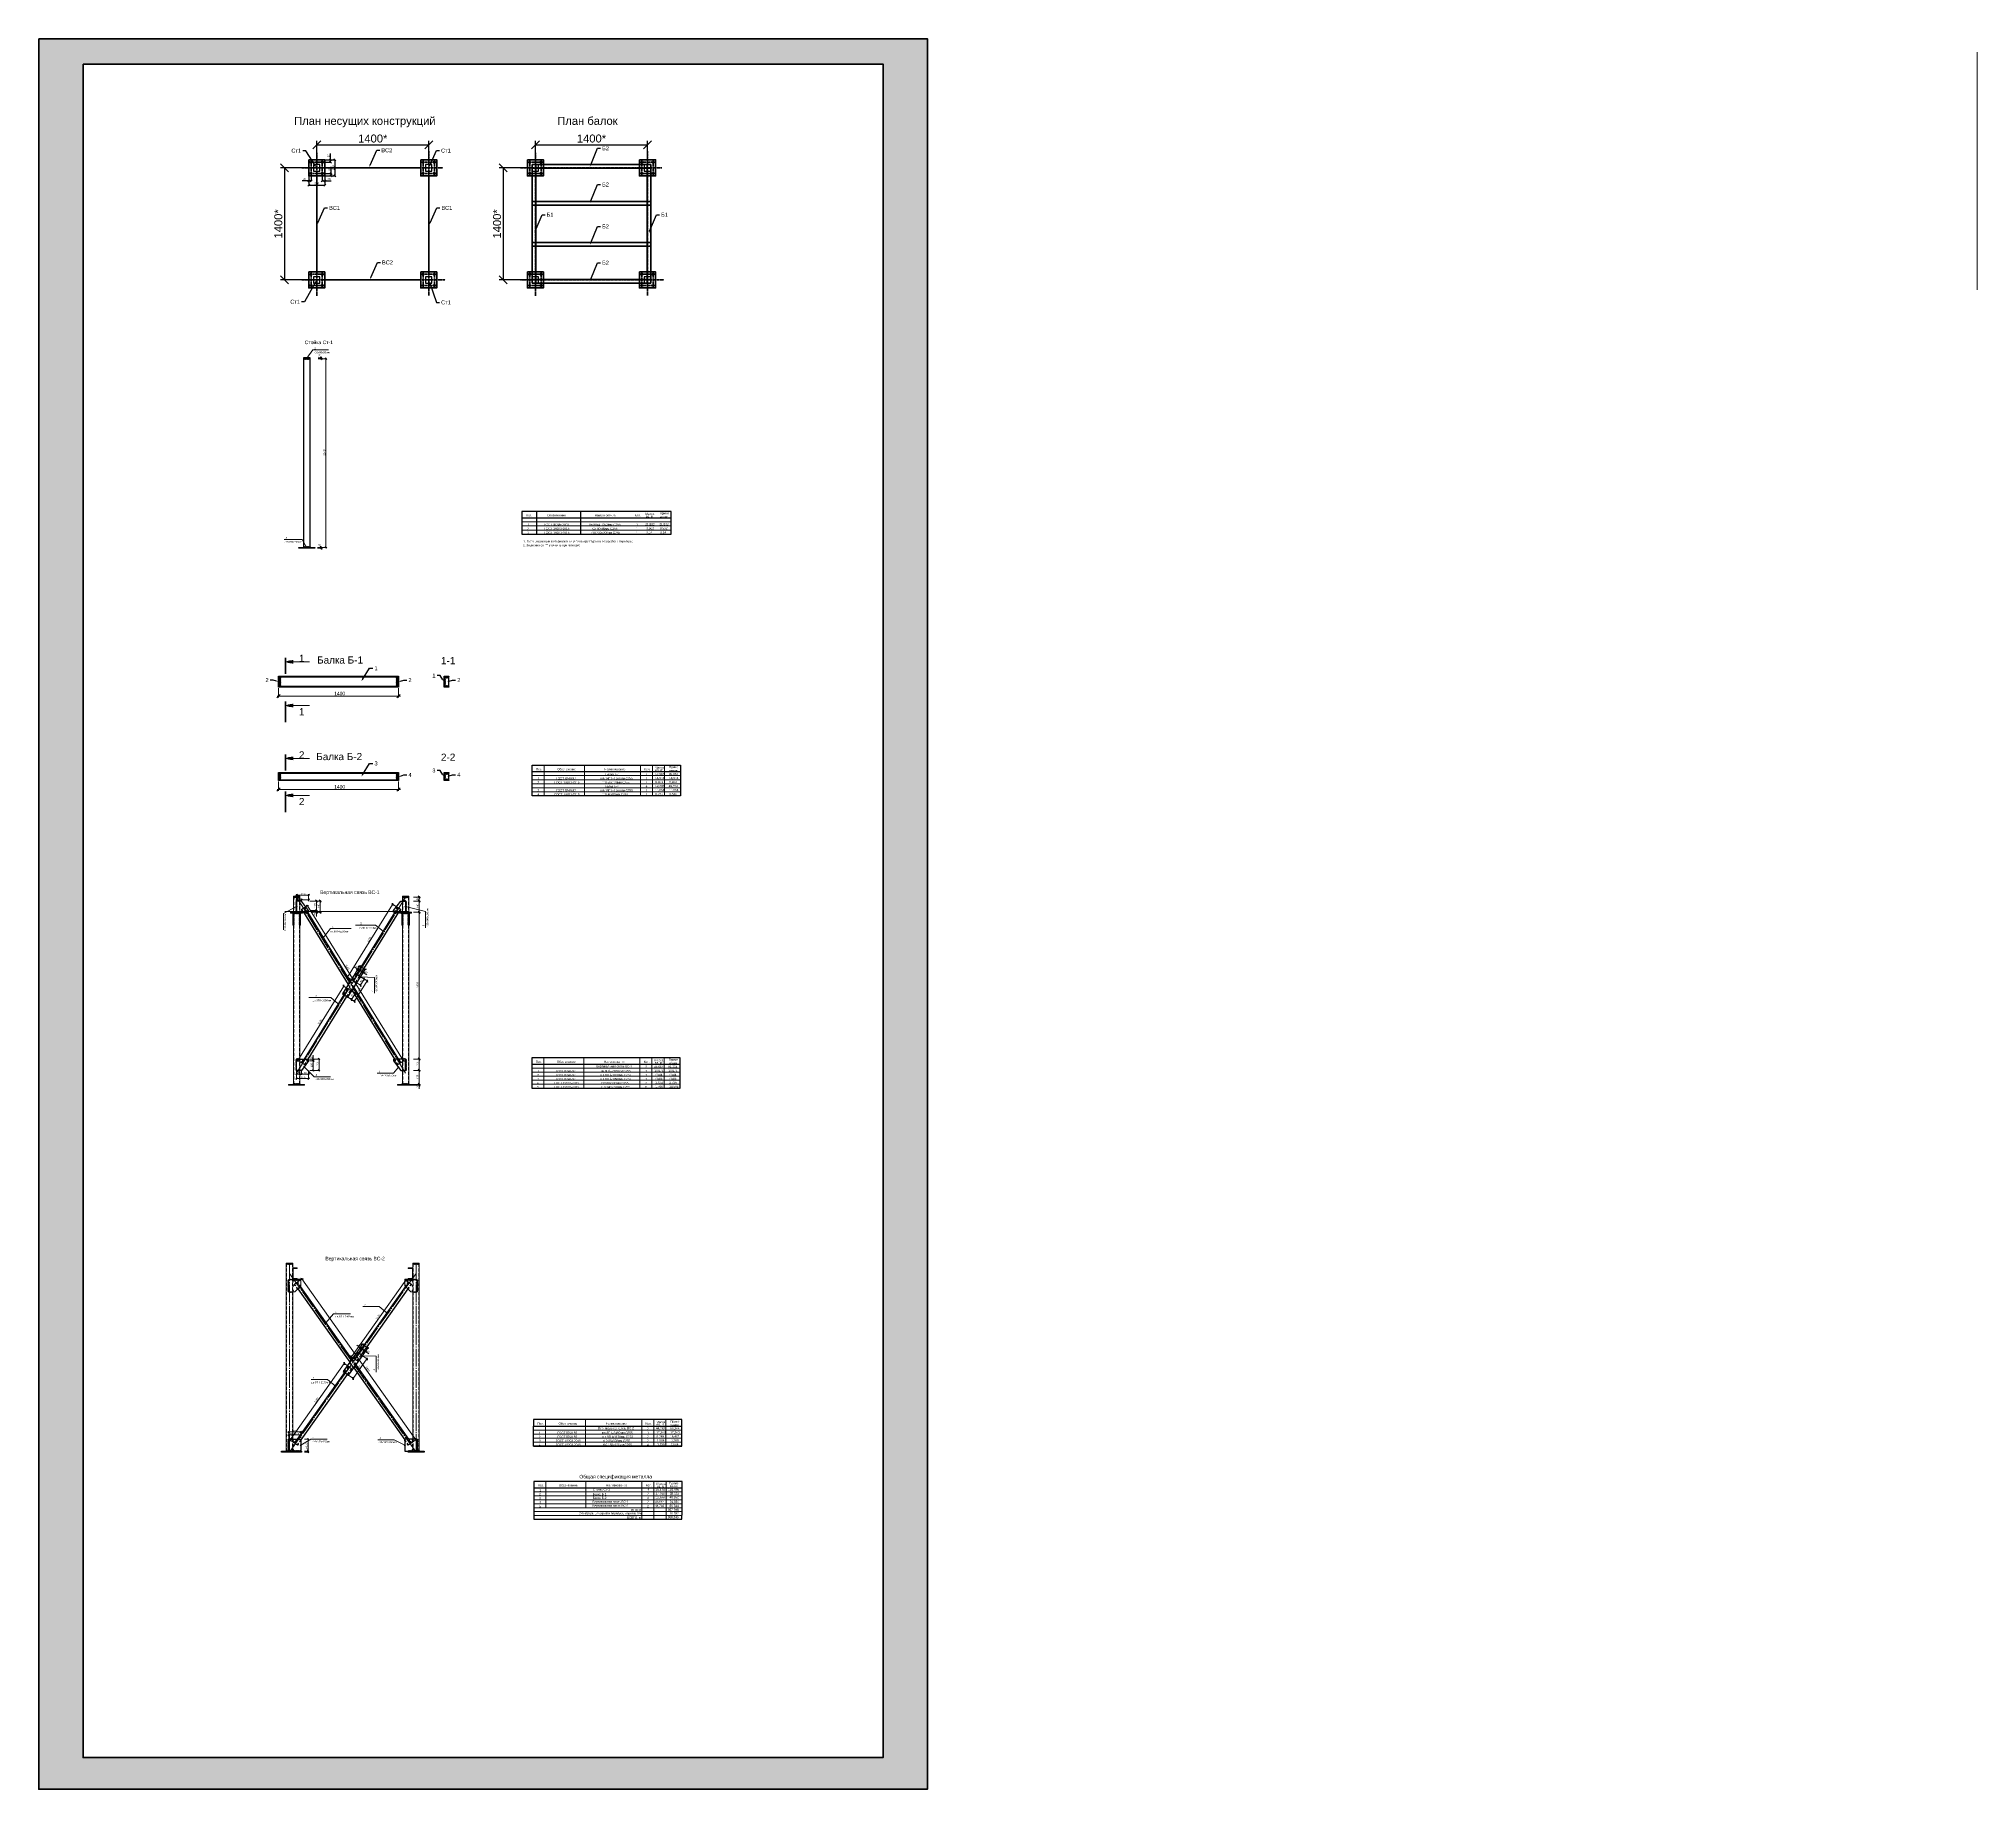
# Model space of a CAD drawing. Header units: millimetres. Extents: x -208979 to 31, y -109229 to 48340.
# Drawn here: x -24180 to 31, y -18754 to 3112 of the extents above; entities that cross this region are included whole.
import ezdxf
from ezdxf import colors
from ezdxf.entities.mleader import LeaderData, LeaderLine
from ezdxf.math import Vec2, Vec3

# ---------------------------------------------------------------- set-up
doc = ezdxf.new("R2010")
doc.units = ezdxf.units.MM
doc.linetypes.add('ACAD_ISO10W100', pattern=[18, 12, -3, 0, -3])
doc.layers.add('PDF _Геометрия', color=7, linetype='Continuous')
doc.layers.add('PDF _Текст', color=7, linetype='Continuous')
doc.layers.add('PDF _Сплошная заливка', color=7, linetype='Continuous', true_color=0xffffff)
doc.styles.add('PDF Arial', font='arial.ttf')
doc.styles.get("Standard").update_dxf_attribs({"font": 'arial.ttf'})
doc.dimstyles.new('ISO-25', dxfattribs={"dimtxt": 2.5, "dimasz": 2.5, "dimexe": 1.25, "dimexo": 0.625, "dimtad": 1, "dimtxsty": 'Standard', "dimcen": 2.5, "dimadec": 0, "dimazin": 0, "dimtfac": 1, "dimtmove": 0, "dimatfit": 3, "dimfxl": 1, "dimarcsym": 0})

# ---------------------------------------------------------------- blocks, each defined once
blk = doc.blocks.new('_Oblique')
at = {"color": 0, "linetype": 'ByBlock', "lineweight": -2}
blk.add_line((-0.5, -0.5), (0.5, 0.5), dxfattribs=at)
blk = doc.blocks.new('*D2')
at = {"color": 0, "linetype": 'Continuous', "lineweight": -2, "transparency": 16777216}
for p, q in [((-20709, 1549), (-20709, 1838)), ((-20709, 1788), (-19309, 1788)), ((-19309, 1549), (-19309, 1838))]:
    blk.add_line(p, q, dxfattribs=at)
at = {"layer": 'Defpoints', "color": 0, "linetype": 'Continuous', "lineweight": 100, "transparency": 16777216}
for p in [(-19309, 1788), (-20709, 1499), (-19309, 1499)]:
    blk.add_point(p, dxfattribs=at)
at = {"color": 0, "linetype": 'Continuous', "lineweight": -2, "transparency": 16777216, "xscale": 100, "yscale": 100, "zscale": 100, "rotation": 180}
blk.add_blockref('_Oblique', (-20709, 1788), dxfattribs=at)
at = {"color": 0, "linetype": 'Continuous', "lineweight": -2, "transparency": 16777216, "xscale": 100, "yscale": 100, "zscale": 100}
blk.add_blockref('_Oblique', (-19309, 1788), dxfattribs=at)
at = {"color": 0, "linetype": 'Continuous', "lineweight": 50, "transparency": 16777216, "insert": (-20009, 1865), "char_height": 100, "width": 420.32, "attachment_point": 5}
blk.add_mtext('1400*', dxfattribs=at)
blk = doc.blocks.new('*D4')
at = {"color": 0, "linetype": 'Continuous', "lineweight": -2, "transparency": 16777216}
for p, q in [((-20759, 1499), (-21162, 1499)), ((-21112, 1499), (-21112, 99)), ((-20759, 99), (-21162, 99))]:
    blk.add_line(p, q, dxfattribs=at)
at = {"layer": 'Defpoints', "color": 0, "linetype": 'Continuous', "lineweight": 100, "transparency": 16777216}
for p in [(-20709, 1499), (-21112, 99), (-20709, 99)]:
    blk.add_point(p, dxfattribs=at)
at = {"color": 0, "linetype": 'Continuous', "lineweight": -2, "transparency": 16777216, "xscale": 100, "yscale": 100, "zscale": 100}
for p, rotation in [((-21112, 1499), 90), ((-21112, 99), 270)]:
    blk.add_blockref('_Oblique', p, dxfattribs=dict(at, rotation=rotation))
at = {"color": 0, "linetype": 'Continuous', "lineweight": 50, "transparency": 16777216, "insert": (-21188, 799), "char_height": 100, "attachment_point": 5, "rotation": 90}
blk.add_mtext('1400*', dxfattribs=at)
blk = doc.blocks.new('*D5')
at = {"color": 0, "lineweight": -2, "transparency": 16777216}
for p, q in [((-20809, 1399), (-20809, 1281)), ((-20809, 1282), (-20609, 1282)), ((-20609, 1399), (-20609, 1281))]:
    blk.add_line(p, q, dxfattribs=at)
at = {"layer": 'Defpoints', "color": 0, "lineweight": 100, "transparency": 16777216}
for p in [(-20809, 1399), (-20609, 1399), (-20609, 1282)]:
    blk.add_point(p, dxfattribs=at)
at = {"color": 0, "lineweight": -2, "transparency": 16777216, "xscale": 25, "yscale": 25, "zscale": 25, "rotation": 180}
blk.add_blockref('_Oblique', (-20809, 1282), dxfattribs=at)
at = {"color": 0, "lineweight": -2, "transparency": 16777216, "xscale": 25, "yscale": 25, "zscale": 25}
blk.add_blockref('_Oblique', (-20609, 1282), dxfattribs=at)
at = {"color": 0, "lineweight": 100, "transparency": 16777216, "insert": (-20709, 1305), "char_height": 25, "attachment_point": 5}
blk.add_mtext('200', dxfattribs=at)
blk = doc.blocks.new('*D6')
at = {"color": 0, "lineweight": -2, "transparency": 16777216}
for p, q in [((-20809, 1335), (-20890, 1335)), ((-20809, 1399), (-20809, 1333)), ((-20779, 1335), (-20809, 1335)), ((-20779, 1399), (-20779, 1333))]:
    blk.add_line(p, q, dxfattribs=at)
at = {"layer": 'Defpoints', "color": 0, "lineweight": 100, "transparency": 16777216}
for p in [(-20809, 1399), (-20809, 1335), (-20779, 1399)]:
    blk.add_point(p, dxfattribs=at)
at = {"color": 0, "lineweight": -2, "transparency": 16777216, "xscale": 25, "yscale": 25, "zscale": 25, "rotation": 180}
blk.add_blockref('_Oblique', (-20809, 1335), dxfattribs=at)
at = {"color": 0, "lineweight": -2, "transparency": 16777216, "xscale": 25, "yscale": 25, "zscale": 25}
blk.add_blockref('_Oblique', (-20779, 1335), dxfattribs=at)
at = {"color": 0, "lineweight": 100, "transparency": 16777216, "insert": (-20862, 1357), "char_height": 25, "attachment_point": 5}
blk.add_mtext('30', dxfattribs=at)
blk = doc.blocks.new('*D7')
at = {"color": 0, "lineweight": -2, "transparency": 16777216}
for p, q in [((-20639, 1399), (-20639, 1335)), ((-20639, 1336), (-20609, 1336)), ((-20609, 1399), (-20609, 1335)), ((-20609, 1336), (-20528, 1336))]:
    blk.add_line(p, q, dxfattribs=at)
at = {"layer": 'Defpoints', "color": 0, "lineweight": 100, "transparency": 16777216}
for p in [(-20639, 1399), (-20609, 1399), (-20609, 1336)]:
    blk.add_point(p, dxfattribs=at)
at = {"color": 0, "lineweight": -2, "transparency": 16777216, "xscale": 25, "yscale": 25, "zscale": 25, "rotation": 180}
blk.add_blockref('_Oblique', (-20639, 1336), dxfattribs=at)
at = {"color": 0, "lineweight": -2, "transparency": 16777216, "xscale": 25, "yscale": 25, "zscale": 25}
blk.add_blockref('_Oblique', (-20609, 1336), dxfattribs=at)
at = {"color": 0, "lineweight": 100, "transparency": 16777216, "insert": (-20556, 1359), "char_height": 25, "attachment_point": 5}
blk.add_mtext('30', dxfattribs=at)
blk = doc.blocks.new('*D8')
at = {"color": 0, "lineweight": -2, "transparency": 16777216}
for p, q in [((-20609, 1599), (-20479, 1599)), ((-20481, 1599), (-20481, 1399)), ((-20609, 1399), (-20479, 1399))]:
    blk.add_line(p, q, dxfattribs=at)
at = {"layer": 'Defpoints', "color": 0, "lineweight": 100, "transparency": 16777216}
for p in [(-20609, 1599), (-20609, 1399), (-20481, 1399)]:
    blk.add_point(p, dxfattribs=at)
at = {"color": 0, "lineweight": -2, "transparency": 16777216, "xscale": 25, "yscale": 25, "zscale": 25}
for p, rotation in [((-20481, 1599), 90), ((-20481, 1399), 270)]:
    blk.add_blockref('_Oblique', p, dxfattribs=dict(at, rotation=rotation))
at = {"color": 0, "lineweight": 100, "transparency": 16777216, "insert": (-20503, 1499), "char_height": 25, "attachment_point": 5, "rotation": 90}
blk.add_mtext('200', dxfattribs=at)
blk = doc.blocks.new('*D9')
at = {"color": 0, "lineweight": -2, "transparency": 16777216}
for p, q in [((-20609, 1599), (-20535, 1599)), ((-20609, 1569), (-20535, 1569)), ((-20536, 1599), (-20536, 1680)), ((-20536, 1569), (-20536, 1599))]:
    blk.add_line(p, q, dxfattribs=at)
at = {"layer": 'Defpoints', "color": 0, "lineweight": 100, "transparency": 16777216}
for p in [(-20609, 1599), (-20609, 1569), (-20536, 1599)]:
    blk.add_point(p, dxfattribs=at)
at = {"color": 0, "lineweight": -2, "transparency": 16777216, "xscale": 25, "yscale": 25, "zscale": 25}
for p, rotation in [((-20536, 1599), 90), ((-20536, 1569), 270)]:
    blk.add_blockref('_Oblique', p, dxfattribs=dict(at, rotation=rotation))
at = {"color": 0, "lineweight": 100, "transparency": 16777216, "insert": (-20559, 1652), "char_height": 25, "attachment_point": 5, "rotation": 90}
blk.add_mtext('30', dxfattribs=at)
blk = doc.blocks.new('*D10')
at = {"color": 0, "lineweight": -2, "transparency": 16777216}
for p, q in [((-20530, 1429), (-20530, 1510)), ((-20609, 1429), (-20529, 1429)), ((-20609, 1399), (-20529, 1399)), ((-20530, 1399), (-20530, 1429))]:
    blk.add_line(p, q, dxfattribs=at)
at = {"layer": 'Defpoints', "color": 0, "lineweight": 100, "transparency": 16777216}
for p in [(-20609, 1429), (-20609, 1399), (-20530, 1399)]:
    blk.add_point(p, dxfattribs=at)
at = {"color": 0, "lineweight": -2, "transparency": 16777216, "xscale": 25, "yscale": 25, "zscale": 25}
for p, rotation in [((-20530, 1429), 90), ((-20530, 1399), 270)]:
    blk.add_blockref('_Oblique', p, dxfattribs=dict(at, rotation=rotation))
at = {"color": 0, "lineweight": 100, "transparency": 16777216, "insert": (-20553, 1482), "char_height": 25, "attachment_point": 5, "rotation": 90}
blk.add_mtext('30', dxfattribs=at)
blk = doc.blocks.new('*D11')
at = {"color": 0, "linetype": 'Continuous', "lineweight": -2, "transparency": 16777216}
for p, q in [((-17977, 1549), (-17977, 1838)), ((-17977, 1788), (-16577, 1788)), ((-16577, 1549), (-16577, 1838))]:
    blk.add_line(p, q, dxfattribs=at)
at = {"layer": 'Defpoints', "color": 0, "linetype": 'Continuous', "lineweight": 100, "transparency": 16777216}
for p in [(-16577, 1788), (-17977, 1499), (-16577, 1499)]:
    blk.add_point(p, dxfattribs=at)
at = {"color": 0, "linetype": 'Continuous', "lineweight": -2, "transparency": 16777216, "xscale": 100, "yscale": 100, "zscale": 100, "rotation": 180}
blk.add_blockref('_Oblique', (-17977, 1788), dxfattribs=at)
at = {"color": 0, "linetype": 'Continuous', "lineweight": -2, "transparency": 16777216, "xscale": 100, "yscale": 100, "zscale": 100}
blk.add_blockref('_Oblique', (-16577, 1788), dxfattribs=at)
at = {"color": 0, "linetype": 'Continuous', "lineweight": 50, "transparency": 16777216, "insert": (-17277, 1865), "char_height": 100, "width": 420.32, "attachment_point": 5}
blk.add_mtext('1400*', dxfattribs=at)
blk = doc.blocks.new('*D12')
at = {"color": 0, "linetype": 'Continuous', "lineweight": -2, "transparency": 16777216}
for p, q in [((-18027, 1499), (-18430, 1499)), ((-18380, 1499), (-18380, 99)), ((-18027, 99), (-18430, 99))]:
    blk.add_line(p, q, dxfattribs=at)
at = {"layer": 'Defpoints', "color": 0, "linetype": 'Continuous', "lineweight": 100, "transparency": 16777216}
for p in [(-17977, 1499), (-18380, 99), (-17977, 99)]:
    blk.add_point(p, dxfattribs=at)
at = {"color": 0, "linetype": 'Continuous', "lineweight": -2, "transparency": 16777216, "xscale": 100, "yscale": 100, "zscale": 100}
for p, rotation in [((-18380, 1499), 90), ((-18380, 99), 270)]:
    blk.add_blockref('_Oblique', p, dxfattribs=dict(at, rotation=rotation))
at = {"color": 0, "linetype": 'Continuous', "lineweight": 50, "transparency": 16777216, "insert": (-18456, 799), "char_height": 100, "attachment_point": 5, "rotation": 90}
blk.add_mtext('1400*', dxfattribs=at)

msp = doc.modelspace()

# ---------------------------------------------------------------- hatches: boundary and pattern name
at = {"lineweight": 100}
h = msp.add_hatch(color=1, dxfattribs=at)
h.dxf.hatch_style = 1
h.paths.add_polyline_path([(-13082.097, 3111.595), (-24180.412, 3111.595), (-24180.412, -18754.015), (-13082.097, -18754.015)])
h.paths.add_polyline_path([(-23627.471, 2795.846), (-13635.038, 2795.846), (-13635.038, -18359.329), (-23627.471, -18359.329)], flags=16)
h.paths.add_polyline_path([(-20773.094, 1599.375), (-20779.208, 1608.945), (-20779.208, 1599.375)], flags=0)
h.paths.add_polyline_path([(-20629.208, 1569.375, -1), (-20649.208, 1569.375), (-20709.208, 1569.375), (-20709.208, 1539.375), (-20669.208, 1539.375), (-20669.208, 1499.375), (-20639.208, 1499.375), (-20639.208, 1559.375, -2.414213562)], flags=0)
h.paths.add_polyline_path([(-20789.208, 1429.375, -1), (-20769.208, 1429.375), (-20649.208, 1429.375, -1), (-20629.208, 1429.375, -1), (-20649.208, 1429.375), (-20709.208, 1429.375), (-20709.208, 199.375), (-20609.208, 199.375), (-20609.208, 99.375), (-19409.208, 99.375), (-19409.208, 199.375), (-19309.208, 199.375), (-19309.208, 1399.375), (-19409.208, 1399.375), (-19409.208, 1599.375), (-19209.208, 1599.375), (-19209.208, 1399.375), (-19309.208, 1399.375), (-19309.208, 199.375), (-19209.208, 199.375), (-19209.208, -0.625), (-19409.208, -0.625), (-19409.208, 99.375), (-20609.208, 99.375), (-20609.208, -0.625), (-20809.208, -0.625), (-20809.208, 199.375), (-20709.208, 199.375), (-20709.208, 1429.375), (-20769.208, 1429.375, -1)], flags=0)
h.paths.add_polyline_path([(-20769.208, 1569.375, -1), (-20789.208, 1569.375, -1)], flags=0)
h.paths.add_polyline_path([(-20769.208, 169.375), (-20649.208, 169.375, -1), (-20629.208, 169.375, -1), (-20649.208, 169.375), (-20769.208, 169.375, -1), (-20789.208, 169.375, -1)], flags=0)
h.paths.add_polyline_path([(-19229.208, 169.375, -1), (-19249.208, 169.375), (-19309.208, 169.375), (-19309.208, 139.375), (-19269.208, 139.375), (-19269.208, 99.375), (-19239.208, 99.375), (-19239.208, 159.375, -2.414213562)], flags=0)
h.paths.add_polyline_path([(-20769.208, 29.375), (-20747.841, 29.375), (-20731.284, 59.375), (-20749.208, 59.375), (-20749.208, 139.375), (-20669.208, 139.375), (-20669.208, 59.375), (-20731.284, 59.375), (-20747.841, 29.375), (-20649.208, 29.375, -1), (-20629.208, 29.375, -1), (-20649.208, 29.375), (-20747.841, 29.375), (-20770.452, 24.543, -7.88960447)], flags=0)
h.paths.add_polyline_path([(-20770.958, -3242.324), (-20788.869, -3237.206), (-20783.752, -3242.324)], flags=0)
h.paths.add_polyline_path([(-20835.374, -3242.324), (-20830.582, -3251.14), (-20827.142, -3247.55), (-20832.368, -3242.324)], flags=0)
h.paths.add_polyline_path([(-20791.854, -904.902), (-20796.119, -900.815), (-20796.119, -924.519), (-20791.854, -1092.478)], flags=0)
h.paths.add_polyline_path([(-20872.455, -875.05), (-20791.409, -875.05), (-20791.854, -875.476), (-20791.854, -895.093), (-20802.089, -885.285), (-20822.346, -904.698), (-20842.603, -885.285), (-20852.412, -895.093), (-20872.455, -895.093), (-20872.455, -885.285)], flags=0)
h.paths.add_polyline_path([(-20868.617, -1063.545), (-20868.617, -1102.779), (-20872.455, -3242.324), (-20872.455, -1086.573)], flags=0)
h.paths.add_polyline_path([(-20689.931, -875.05), (-20643.02, -875.05), (-20584.169, -885.285), (-20593.977, -885.285), (-20593.977, -3242.324), (-20653.255, -3242.324), (-20642.594, -3252.985), (-20642.594, -3263.22), (-20653.255, -3252.559), (-20698.033, -3252.559), (-20698.033, -3242.324), (-20663.49, -3242.324), (-20663.917, -3241.897), (-20663.917, -3231.662), (-20653.255, -3242.324), (-20593.977, -3242.324), (-20593.977, -885.285), (-20689.931, -885.285)], flags=0)
h.paths.add_polyline_path([(-20796.119, -1063.545), (-20796.119, -1102.779), (-20791.854, -3242.324), (-20791.854, -1086.573)], flags=0)
h.paths.add_polyline_path([(-19389.208, 1429.375, -1), (-19369.208, 1429.375), (-19249.208, 1429.375, -1), (-19229.208, 1429.375, -1), (-19249.208, 1429.375), (-19369.208, 1429.375, -1)], flags=0)
h.paths.add_polyline_path([(-19389.208, 1569.375, -1), (-19369.208, 1569.375), (-19249.208, 1569.375, -1), (-19229.208, 1569.375, -1), (-19249.208, 1569.375), (-19277.843, 1569.375), (-19291.285, 1539.375), (-19269.208, 1539.375), (-19269.208, 1459.375), (-19349.208, 1459.375), (-19349.208, 1539.375), (-19291.285, 1539.375), (-19277.843, 1569.375), (-19369.208, 1569.375, -1)], flags=0)
h.paths.add_polyline_path([(-19389.208, 29.375, -1), (-19369.208, 29.375), (-19249.208, 29.375, -1), (-19229.208, 29.375, -1), (-19249.208, 29.375), (-19369.208, 29.375, -1)], flags=0)
h.paths.add_polyline_path([(-19379.208, 159.375), (-19379.208, 179.375, 1)], flags=0)
h.paths.add_polyline_path([(-18077.346, 1599.375), (-17877.346, 1599.375), (-17877.346, 1539.375), (-16677.346, 1539.375), (-16677.346, 1599.375), (-16477.346, 1599.375), (-16477.346, 1399.375), (-16537.346, 1399.375), (-16537.346, 199.375), (-16477.346, 199.375), (-16477.346, -0.625), (-16677.346, -0.625), (-16677.346, 59.375), (-17877.346, 59.375), (-17877.346, -0.625), (-18077.346, -0.625), (-18077.346, 199.375), (-18017.346, 199.375), (-18017.346, 1399.375), (-18077.346, 1399.375)], flags=0)
h.paths.add_polyline_path([(-17897.346, 1569.375, -1), (-17917.346, 1569.375), (-17977.346, 1569.375), (-17977.346, 1539.375), (-17937.346, 1539.375), (-17937.346, 1499.375), (-17907.346, 1499.375), (-17907.346, 1559.375, -2.414213562)], flags=0)
h.paths.add_polyline_path([(-18057.346, 1429.375, -1), (-18037.346, 1429.375), (-17917.346, 1429.375, -1), (-17897.346, 1429.375, -1), (-17917.346, 1429.375), (-18037.346, 1429.375, -1)], flags=0)
h.paths.add_polyline_path([(-18037.346, 169.375), (-17917.346, 169.375, -1), (-17897.346, 169.375, -1), (-17917.346, 169.375), (-18037.346, 169.375, -1), (-18057.346, 169.375, -1)], flags=0)
h.paths.add_polyline_path([(-16497.346, 169.375, -1), (-16517.346, 169.375), (-16577.346, 169.375), (-16577.346, 139.375), (-16537.346, 139.375), (-16537.346, 99.375), (-16507.346, 99.375), (-16507.346, 159.375, -2.414213562)], flags=0)
h.paths.add_polyline_path([(-18037.346, 1569.375, -1), (-18057.346, 1569.375, -1)], flags=0)
h.paths.add_polyline_path([(-18017.346, 1079.375), (-16537.346, 1079.375), (-16537.346, 1033.375), (-18017.346, 1033.375)], flags=0)
h.paths.add_polyline_path([(-18017.346, 565.375), (-16537.346, 565.375), (-16537.346, 519.375), (-18017.346, 519.375)], flags=0)
h.paths.add_polyline_path([(-18057.346, 29.375, -1), (-18037.346, 29.375), (-17917.346, 29.375, -1), (-17897.346, 29.375, -1), (-17917.346, 29.375), (-18037.346, 29.375, -1)], flags=0)
h.paths.add_polyline_path([(-18017.346, 139.375), (-17937.346, 139.375), (-17937.346, 59.375), (-18017.346, 59.375)], flags=0)
h.paths.add_polyline_path([(-21099.344, -4671.637), (-21009.566, -4659.779), (-21018.036, -4671.637), (-21009.566, -4683.494)], flags=0)
h.paths.add_polyline_path([(-19686.608, -4849.493), (-19686.608, -4998.825), (-19686.62, -4998.813), (-19686.62, -5098.751), (-21185.337, -5098.751), (-21185.337, -4999.656), (-21185.423, -4989.493), (-21186.608, -4989.493), (-21186.608, -4839.91), (-21176.608, -4849.493)], flags=0)
h.paths.add_polyline_path([(-19704.956, -4857.493), (-19696.608, -4849.493), (-19696.608, -4981.493), (-21168.523, -4981.493), (-21176.608, -4989.241), (-21176.608, -4857.493)], flags=0)
h.paths.add_polyline_path([(-21099.344, -5217.926), (-21009.566, -5206.068), (-21018.036, -5217.926), (-21009.566, -5229.783)], flags=0)
h.paths.add_polyline_path([(-18145.904, -2792.759), (-17994.937, -2792.759), (-17490.863, -2792.759), (-16785.926, -2792.759), (-16634.96, -2792.759), (-16483.567, -2792.759), (-16282.278, -2792.759), (-16282.278, -2873.36), (-16282.278, -2923.682), (-16282.278, -2974.004), (-16282.278, -3024.753), (-16282.278, -3075.075), (-18145.904, -3075.075), (-18145.904, -3024.753), (-18145.904, -2974.004), (-18145.904, -2923.682), (-18145.904, -2873.36)], flags=0)
h.paths.add_polyline_path([(-17408.591, -2923.682), (-17408.591, -3075.075), (-17963.683, -3075.075), (-17963.683, -2923.682)], flags=0)
h.paths.add_polyline_path([(-16657.346, 1429.375, -1), (-16637.346, 1429.375), (-16517.346, 1429.375, -1), (-16497.346, 1429.375, -1), (-16517.346, 1429.375), (-16637.346, 1429.375, -1)], flags=0)
h.paths.add_polyline_path([(-16657.346, 1569.375, -1), (-16637.346, 1569.375), (-16517.346, 1569.375, -1), (-16497.346, 1569.375, -1), (-16517.346, 1569.375), (-16637.346, 1569.375, -1)], flags=0)
h.paths.add_polyline_path([(-16617.346, 1459.375), (-16617.346, 1539.375), (-16537.346, 1539.375), (-16537.346, 1459.375)], flags=0)
h.paths.add_polyline_path([(-16657.346, 29.375, -1), (-16637.346, 29.375), (-16517.346, 29.375, -1), (-16497.346, 29.375, -1), (-16517.346, 29.375), (-16637.346, 29.375, -1)], flags=0)
h.paths.add_polyline_path([(-16647.346, 159.375), (-16647.346, 179.375, 1)], flags=0)
h.paths.add_polyline_path([(-21099.344, -5877.526), (-21009.566, -5865.669), (-21018.036, -5877.526), (-21009.566, -5889.384)], flags=0)
h.paths.add_polyline_path([(-19064.164, -4981.619), (-19062.894, -4981.76), (-19062.894, -4981.619)], flags=0)
h.paths.add_polyline_path([(-19112.865, -4893.509), (-19112.865, -4880.83), (-19117.735, -4880.83), (-19117.735, -4888.639)], flags=0)
h.paths.add_polyline_path([(-19079.012, -4859.656), (-19071.734, -4866.934), (-19079.012, -4874.212), (-19085.986, -4866.934), (-19105.161, -4886.943), (-19090.876, -4900.633), (-19105.587, -4915.343), (-19084.359, -4936.571), (-19102.741, -4954.952), (-19085.986, -4972.435), (-19079.012, -4965.157), (-19071.734, -4972.435), (-19079.012, -4979.713), (-19102.741, -4954.952), (-19105.587, -4957.798), (-19126.814, -4936.571), (-19105.587, -4915.343), (-19112.865, -4908.065), (-19098.309, -4893.509), (-19105.161, -4886.943)], flags=0)
h.paths.add_polyline_path([(-21176.608, -6055.383), (-19686.608, -6055.383), (-19686.608, -6165.324), (-19686.62, -6165.312), (-19686.62, -6264.526), (-21185.337, -6264.526), (-21185.337, -6165.432), (-21185.453, -6155.383), (-21186.608, -6155.383), (-21186.608, -6045.799)], flags=0)
h.paths.add_polyline_path([(-19704.956, -6063.383), (-19696.608, -6055.383), (-19696.631, -6095.166), (-19696.608, -6095.19), (-19696.631, -6095.213), (-19696.655, -6134.952), (-19683.684, -6147.383), (-21168.667, -6147.383), (-21176.608, -6155.324), (-21176.662, -6063.383)], flags=0)
h.paths.add_polyline_path([(-21099.344, -6340.099), (-21009.566, -6328.242), (-21018.036, -6340.099), (-21009.566, -6351.957)], flags=0)
h.paths.add_polyline_path([(-19064.164, -6147.508), (-19062.894, -6147.65), (-19062.894, -6147.508)], flags=0)
h.paths.add_polyline_path([(-19105.587, -6092.424), (-19105.161, -6092.832), (-19095.578, -6082.833)], flags=0)
h.paths.add_polyline_path([(-19117.735, -6055.383), (-19102.701, -6055.383), (-19054.292, -6055.383), (-19060.697, -6061.787), (-19062.894, -6066.181), (-19062.894, -6065.546), (-19064.456, -6065.546), (-19079.012, -6080.102), (-19092.961, -6065.546), (-19112.865, -6085.45), (-19112.865, -6113.955), (-19105.587, -6121.233), (-19103.563, -6119.209), (-19085.493, -6138.065), (-19078.518, -6130.787), (-19053.751, -6155.555), (-19080.257, -6155.555), (-19117.735, -6155.555), (-19117.735, -6065.453)], flags=0)
h.paths.add_polyline_path([(-20237.174, -8911.55), (-20273.218, -8889.212), (-20273.277, -8889.307), (-20264.881, -8894.504), (-20237.165, -8911.585)], flags=0)
h.paths.add_polyline_path([(-20972.8, -7598.911), (-20959.251, -7585.362), (-20969.413, -7585.362), (-20992.082, -7595.579), (-20988.889, -7598.911)], flags=0)
h.paths.add_polyline_path([(-20999.474, -7609.073), (-20919.452, -7609.073), (-20919.452, -7642.944), (-20899.341, -7642.944), (-20899.129, -7642.737), (-20899.129, -7642.944), (-20809.369, -7642.944), (-20799.208, -7642.944), (-20701.403, -7659.033), (-20665.838, -7659.033), (-20665.838, -7791.133), (-19816.126, -7791.133), (-19760.58, -7701.315), (-19760.628, -7701.111), (-19712.926, -7730.68), (-19659.001, -7659.033), (-19639.101, -7659.033), (-19639.101, -7609.073), (-19639.101, -7598.469), (-19638.678, -7598.911), (-19548.918, -7598.911), (-19559.079, -7609.073), (-19559.079, -7738.915), (-19429.097, -7771.301), (-19429.097, -7799.178), (-19429.097, -9634.178), (-19429.097, -9774.322), (-19429.097, -9949.185), (-19418.512, -9959.77), (-19418.512, -9969.931), (-19429.097, -10005.496), (-19429.097, -9959.346), (-19498.957, -9959.346), (-19699.224, -9959.346), (-19699.224, -9949.185), (-19659.848, -9949.185), (-19639.101, -9943.257), (-19639.101, -9774.322), (-19659.001, -9774.322), (-19684.369, -9740.617), (-19693.108, -9741.316), (-19692.901, -9741.064), (-19694.583, -9727.047), (-19756.732, -9644.473), (-19749.184, -9646.302), (-19749.184, -9616.371), (-20258.538, -8792.441), (-20271.408, -8784.474), (-20323.847, -8869.477), (-20327.156, -8855.827), (-20335.904, -8850.448), (-20336.012, -8850.471), (-20809.369, -9616.366), (-20809.369, -9634.178), (-20742.049, -9634.178), (-20678.54, -9634.178), (-20678.54, -9774.322), (-20751.787, -9774.322), (-20809.369, -9774.322), (-20809.369, -9785.252), (-20791.879, -9802.982), (-20809.369, -9820.472), (-20809.369, -9830.21), (-20809.369, -9876.361), (-20919.452, -9876.361), (-20919.452, -9943.257), (-20898.706, -9949.185), (-20859.33, -9949.185), (-20859.33, -9959.346), (-21059.173, -9959.346), (-21059.173, -9949.185), (-21020.22, -9949.185), (-20999.474, -9943.257), (-20999.474, -7959.221), (-21009.636, -7959.221), (-21007.519, -7957.105), (-21007.519, -7829.662), (-21013.446, -7808.916), (-21034.193, -7808.916), (-21105.323, -7791.133), (-21078.848, -7791.133), (-20999.474, -7749.826)], flags=0)
h.paths.add_polyline_path([(-18016.689, -5963.202), (-17866.777, -5963.202), (-17366.223, -5963.202), (-16666.211, -5963.202), (-16516.299, -5963.202), (-16365.963, -5963.202), (-16166.081, -5963.202), (-16166.081, -6043.24), (-16166.081, -6093.21), (-16166.081, -6143.605), (-16166.081, -6193.575), (-16166.081, -6243.546), (-16166.081, -6293.517), (-16166.081, -6343.487), (-18016.689, -6343.487), (-18016.689, -6293.517), (-18016.689, -6243.546), (-18016.689, -6193.575), (-18016.689, -6143.605), (-18016.689, -6093.21), (-18016.689, -6043.24)], flags=0)
h.paths.add_polyline_path([(-20195.654, -8509.875), (-20195.699, -8509.847), (-20195.726, -8509.891), (-20195.68, -8509.919)], flags=0)
h.paths.add_polyline_path([(-19685.145, -7747.816), (-19683.633, -7745.371), (-19687.721, -7746.238)], flags=0)
h.paths.add_polyline_path([(-19722.992, -7791.922), (-19722.863, -7792.05), (-19721.192, -7789.31), (-19721.372, -7789.349)], flags=0)
h.paths.add_polyline_path([(-19732.672, -7799.178), (-19875.903, -8030.853), (-19870.402, -8030.413), (-19852.07, -8000.714)], flags=0)
h.paths.add_polyline_path([(-19599.09, -7668.983), (-19619.202, -7648.872), (-19635.291, -7665.661), (-19635.291, -7652.682), (-19628.94, -7659.033), (-19619.202, -7648.872), (-19599.302, -7648.872), (-19609.454, -7659.466), (-19599.302, -7669.195)], flags=0)
h.paths.add_polyline_path([(-19644.29, -7824.266), (-19635.291, -7815.267), (-19635.291, -7813.404), (-19644.319, -7824.238)], flags=0)
h.paths.add_polyline_path([(-20127.621, -8551.921), (-20127.521, -8551.984), (-20127.498, -8551.978), (-20127.359, -8551.758), (-20127.476, -8551.688)], flags=0)
h.paths.add_polyline_path([(-20239.518, -8663.215), (-20237.131, -8667.077), (-20234.244, -8666.445)], flags=0)
h.paths.add_polyline_path([(-20208.221, -8682.498), (-20211.533, -8668.834), (-20225.505, -8671.798)], flags=0)
h.paths.add_polyline_path([(-20178.085, -8595.163), (-20177.996, -8595.531), (-20172.471, -8601.381), (-20169.315, -8600.592)], flags=0)
h.paths.add_polyline_path([(-19680.57, -9651.437), (-19678.901, -9644.551), (-19685.72, -9643.059)], flags=0)
h.paths.add_polyline_path([(-19666.209, -9664.917), (-19679.09, -9662.184), (-19673.952, -9670.535), (-19667.892, -9671.86)], flags=0)
h.paths.add_polyline_path([(-20195.621, -8844.579), (-20152.681, -8913.98), (-19691.179, -9634.178), (-20187.418, -8831.304)], flags=0)
h.paths.add_polyline_path([(-20296.704, -8768.867), (-20296.218, -8771.089), (-20291.018, -8772.35)], flags=0)
h.paths.add_polyline_path([(-20251.173, -8737.208), (-20252.264, -8735.434), (-20251.508, -8738.551)], flags=0)
h.paths.add_polyline_path([(-20892.05, -9682.635), (-20892.042, -9682.623), (-20895.742, -9680.328)], flags=0)
h.paths.add_polyline_path([(-20872.936, -9643.171), (-20443.135, -8948.174), (-20444.401, -8948.276), (-20445.643, -8937.931), (-20485.106, -8905.546), (-20923.263, -9614.233), (-20923.263, -9639.858), (-20933.211, -9630.324), (-20945.279, -9649.843), (-20959.728, -9673.924), (-20949.302, -9684.35), (-20964.332, -9699.381), (-20949.302, -9714.411), (-20964.332, -9729.442), (-20949.09, -9744.684), (-20964.332, -9759.291), (-20959.251, -9764.16), (-20959.251, -9764.584), (-20944.432, -9779.403), (-20934.664, -9769.634), (-20878.514, -9678.675), (-20880.695, -9669.68), (-20890.661, -9671.86), (-20895.721, -9648.004)], flags=0)
h.paths.add_polyline_path([(-20334.742, -8763.04), (-20331.557, -8776.176), (-20326.581, -8768.091), (-20327.967, -8761.558)], flags=0)
h.paths.add_polyline_path([(-20959.251, -7799.178), (-20959.251, -7798.312), (-20959.675, -7798.754)], flags=0)
h.paths.add_polyline_path([(-20923.263, -7666.397), (-20922.537, -7665.686), (-20923.263, -7664.961)], flags=0)
h.paths.add_polyline_path([(-20923.263, -7813.404), (-20922.416, -7814.42), (-20919.452, -7815.267), (-20919.452, -7808.916), (-20923.263, -7786.052)], flags=0)
h.paths.add_polyline_path([(-20919.452, -7838.977), (-20923.263, -7835.166), (-20923.263, -7842.953)], flags=0)
h.paths.add_polyline_path([(-20880.184, -7736.864), (-20861.87, -7740.749), (-20844.562, -7729.951), (-20852.748, -7763.717), (-20842.076, -7780.922), (-20813.037, -7787.274), (-20825.458, -7799.178), (-20630.976, -8113.863), (-20622.928, -8112.897), (-20623.063, -8113.064), (-20621.813, -8128.69), (-20323.577, -8611.255), (-20276.532, -8640.417), (-20229.72, -8629.068), (-20217.993, -8610.115), (-20225.929, -8577.38), (-20211.957, -8574.417), (-20178.62, -8520.199), (-20193.327, -8523.609), (-20210.263, -8513.024), (-20161.833, -8501.794), (-20151.497, -8485.05), (-20172.523, -8471.99), (-20138.576, -8464.119), (-20151.497, -8485.05), (-20121.495, -8503.685), (-19680.549, -7790.891), (-19684.853, -7773.673), (-19661.118, -7768.481), (-19655.505, -7791.635), (-19657.844, -7792.22), (-19655.856, -7799.178), (-19523.937, -7799.178), (-19523.937, -7808.916), (-19545.107, -7808.916), (-19551.035, -7829.662), (-19551.035, -7967.266), (-19579.191, -7939.11), (-19563.313, -7923.233), (-19563.313, -7914.941), (-19579.844, -7899.099), (-19563.313, -7883.257), (-19563.313, -7874.966), (-19579.191, -7859.088), (-19563.313, -7843.211), (-19563.313, -7834.919), (-19569.241, -7829.239), (-19563.313, -7823.311), (-19563.313, -7814.843), (-19569.241, -7808.916), (-19649.263, -7808.916), (-19618.778, -7839.4), (-19635.291, -7855.225), (-19635.291, -7862.687), (-19618.99, -7878.988), (-19635.291, -7895.289), (-19635.291, -7902.91), (-19618.778, -7919.422), (-19635.291, -7935.247), (-19635.291, -7942.709), (-19628.94, -7949.06), (-19635.291, -7955.411), (-19635.291, -7942.709), (-19649.263, -7928.737), (-19635.291, -7915.347), (-19635.291, -7902.91), (-19649.051, -7889.149), (-19635.291, -7875.389), (-19635.291, -7862.687), (-19649.263, -7848.715), (-19628.94, -7829.239), (-19649.263, -7808.916), (-19691.699, -7808.916), (-20121.495, -8503.685), (-20104.414, -8514.294), (-20104.355, -8514.33), (-20132.053, -8520.752), (-20172.481, -8586.104), (-20153.528, -8606.171), (-20161.149, -8613.369), (-20178.187, -8595.328), (-20121.495, -8503.685), (-20143.634, -8489.934), (-20271.2, -8696.111), (-20254.684, -8722.614), (-20240.748, -8725.992), (-20244.135, -8739.541), (-20240.624, -8754.024), (-20233.241, -8765.926), (-20274.371, -8776.209), (-20271.011, -8760.85), (-20248.072, -8755.289), (-20244.135, -8739.541), (-20271.358, -8695.858), (-20287.232, -8722.316), (-20287.279, -8722.306), (-20365.339, -8848.47), (-20373.271, -8815.752), (-20359.095, -8812.316), (-20351.254, -8799.663), (-20295.129, -8733.261), (-20304.042, -8718.75), (-20317.806, -8715.831), (-20314.419, -8701.859), (-20872.878, -7799.178), (-20903.049, -7791.635), (-20897.435, -7768.481), (-20904.592, -7766.916), (-20873.408, -7747.816), (-20946.305, -7629.998), (-20959.251, -7642.944), (-20959.251, -7669.195), (-20969.413, -7678.933), (-20949.302, -7699.044), (-20957.558, -7707.301), (-20962.639, -7722.543), (-20952.477, -7725.507), (-20960.098, -7748.37), (-20949.09, -7759.378), (-20959.251, -7769.116), (-20979.363, -7749.005), (-20963.731, -7733.374), (-20979.774, -7728.695), (-20979.363, -7729.106), (-20959.251, -7708.994), (-20979.574, -7688.671), (-20959.251, -7669.195), (-20972.377, -7656.07), (-20946.305, -7629.998)], flags=0)
h.paths.add_polyline_path([(-16365.963, -6043.24), (-16365.963, -6343.487), (-17866.777, -6343.487), (-17866.777, -6043.24)], flags=0)
h.paths.add_polyline_path([(-16516.299, -6093.21), (-16516.299, -6293.517), (-17366.223, -6293.517), (-17366.223, -6093.21)], flags=0)
h.paths.add_polyline_path([(-20995.24, -7823.311), (-20979.151, -7839.4), (-20995.24, -7854.819), (-20995.24, -7863.111), (-20979.363, -7878.988), (-20995.24, -7894.865), (-20995.24, -7903.333), (-20979.151, -7919.422), (-20995.24, -7934.841), (-20995.24, -7943.132), (-20989.313, -7949.06), (-20995.24, -7954.988), (-20995.24, -7943.132), (-21009.636, -7928.737), (-20995.24, -7914.941), (-20995.24, -7903.333), (-21009.424, -7889.149), (-20995.24, -7874.966), (-20995.24, -7863.111), (-21009.636, -7848.715), (-20995.24, -7834.919)], flags=0)
h.paths.add_polyline_path([(-20827.541, -7791.435), (-20832.767, -7796.444), (-20832.468, -7796.92), (-20830.962, -7790.71)], flags=0)
h.paths.add_polyline_path([(-20686.161, -7778.855), (-20665.838, -7799.178), (-20711.564, -7799.178), (-20731.887, -7778.855)], flags=0)
h.paths.add_polyline_path([(-20691.847, -7799.178), (-20711.564, -7799.178), (-20711.564, -7779.066)], flags=0)
h.paths.add_polyline_path([(-20682.35, -8056.603), (-20646.023, -8115.668), (-20636.056, -8114.472), (-20648.478, -8094.285)], flags=0)
h.paths.add_polyline_path([(-19899.557, -8020.391), (-19885.518, -8031.622), (-19858.872, -8029.491), (-19852.07, -8018.497), (-19874.082, -8053.253), (-19875.549, -8041.511), (-19884.248, -8042.207), (-19885.486, -8031.886)], flags=0)
h.paths.add_polyline_path([(-19597.185, -7721.696), (-19591.681, -7731.011), (-19600.996, -7736.515), (-19606.5, -7727.2)], flags=0)
h.paths.add_polyline_path([(-19881.707, -8035.009), (-19877.897, -8034.586), (-19877.897, -8037.973), (-19881.284, -8038.397)], flags=0)
h.paths.add_polyline_path([(-20297.329, -8662.251), (-20305.428, -8648.922), (-20302.5, -8660.997)], flags=0)
h.paths.add_polyline_path([(-20172.457, -8518.77), (-20174.842, -8522.605), (-20178.564, -8520.186)], flags=0)
h.paths.add_polyline_path([(-20115.422, -8634.115), (-20115.387, -8634.056), (-20115.387, -8634.058)], flags=0)
h.paths.add_polyline_path([(-20429.582, -8952.086), (-20435.436, -8961.569), (-20437.17, -8947.697), (-20444.401, -8948.276), (-20445.672, -8937.691), (-20419.12, -8935.567)], flags=0)
h.paths.add_polyline_path([(-20829.269, -9658.311), (-20830.962, -9651.537), (-20823.976, -9649.843), (-20822.494, -9656.618)], flags=0)
h.paths.add_polyline_path([(-20762.372, -9623.593), (-20731.464, -9654.501), (-20751.787, -9654.501), (-20762.372, -9643.916)], flags=0)
h.paths.add_polyline_path([(-20849.592, -9691.125), (-20847.898, -9698.111), (-20854.841, -9699.794), (-20849.81, -9723.514), (-20859.753, -9723.514), (-20859.753, -9734.099), (-20870.338, -9734.099), (-20870.338, -9723.514), (-20849.81, -9723.514), (-20856.366, -9692.606)], flags=0)
h.paths.add_polyline_path([(-20899.129, -9820.472), (-20899.341, -9820.472), (-20923.263, -9843.925), (-20923.263, -9820.472), (-20899.341, -9820.472), (-20899.129, -9820.265)], flags=0)
h.paths.add_polyline_path([(-20929.19, -9949.185), (-20923.263, -9943.257), (-20923.263, -9954.865), (-20939.352, -9939.447), (-20959.675, -9958.923), (-20979.151, -9939.447), (-20995.24, -9954.865), (-20995.24, -9943.504), (-20989.313, -9949.185), (-20968.989, -9929.708), (-20949.513, -9949.185), (-20939.352, -9939.447)], flags=0)
h.paths.add_polyline_path([(-19623.889, -9769.634), (-19614.121, -9779.403), (-19599.09, -9764.372), (-19609.464, -9753.999), (-19594.221, -9739.392), (-19609.905, -9724.361), (-19594.221, -9709.331), (-19609.905, -9694.3), (-19594.221, -9679.269), (-19609.464, -9664.662), (-19606.186, -9661.385), (-19635.291, -9654.636), (-19635.291, -9618.089), (-19624.071, -9629.309), (-19614.121, -9619.359), (-19604.171, -9629.309), (-19599.302, -9624.44), (-19578.537, -9644.339), (-19594.221, -9659.37), (-19578.979, -9673.977), (-19594.221, -9689.219), (-19579.191, -9704.25), (-19594.221, -9719.28), (-19579.191, -9734.311), (-19594.221, -9749.342), (-19584.271, -9759.291), (-19599.302, -9774.322), (-19612.496, -9788.09), (-19606.615, -9797.617), (-19624.071, -9779.403), (-19635.291, -9791.111), (-19635.291, -9751.165)], flags=0)
h.paths.add_polyline_path([(-19702.187, -9692.606), (-19703.712, -9699.794), (-19710.655, -9698.111), (-19708.962, -9691.125)], flags=0)
h.paths.add_polyline_path([(-19564.16, -9944.316), (-19563.313, -9943.504), (-19563.313, -9933.519), (-19569.241, -9939.447)], flags=0)
h.paths.add_polyline_path([(-18021.566, -9618.911), (-17871.683, -9618.911), (-17371.229, -9618.911), (-16671.355, -9618.911), (-16521.472, -9618.911), (-16371.167, -9618.911), (-16171.323, -9618.911), (-16171.323, -9698.933), (-16171.323, -9748.893), (-16171.323, -9798.854), (-16171.323, -9848.815), (-16171.323, -9898.776), (-16171.323, -9948.737), (-16171.323, -9998.697), (-18021.566, -9998.697), (-18021.566, -9948.737), (-18021.566, -9898.776), (-18021.566, -9848.815), (-18021.566, -9798.854), (-18021.566, -9748.893), (-18021.566, -9698.933)], flags=0)
h.paths.add_polyline_path([(-17871.683, -9748.893), (-16371.167, -9748.893), (-16371.167, -9948.737), (-17871.683, -9948.737)], flags=0)
h.paths.add_polyline_path([(-16521.472, -9798.854), (-16521.472, -9898.776), (-17371.229, -9898.776), (-17371.229, -9798.854)], flags=0)
h.paths.add_polyline_path([(-20896.053, -12380.598), (-20899.265, -12380.598), (-20906.045, -12387.672)], flags=0)
h.paths.add_polyline_path([(-20909.011, -12484.581), (-20597.261, -12924.505), (-20588.959, -12923.841), (-20545.204, -12869.942), (-20893.333, -12378.479), (-20909.011, -12375.791)], flags=0)
h.paths.add_polyline_path([(-20947.971, -12429.204), (-20945.399, -12415.487), (-20953.502, -12421.275)], flags=0)
h.paths.add_polyline_path([(-20978.926, -12390.767), (-20986.651, -12398.492), (-20978.051, -12410.635), (-20968.756, -12400.937)], flags=0)
h.paths.add_polyline_path([(-20987.37, -12451.404), (-20985.966, -12443.683), (-20992.962, -12450.387)], flags=0)
h.paths.add_polyline_path([(-21012.824, -12396.699), (-21012.824, -12404.75), (-21009.011, -12400.937), (-21009.011, -12400.513)], flags=0)
h.paths.add_polyline_path([(-21009.011, -12447.547), (-21012.824, -12426.784), (-21012.824, -12465.767), (-21009.011, -12483.987)], flags=0)
h.paths.add_polyline_path([(-21012.824, -12517.038), (-21009.011, -12520.852), (-21009.011, -12504.326), (-21012.824, -12485.682)], flags=0)
h.paths.add_polyline_path([(-19565.79, -12380.598), (-19565.79, -12378.903), (-19567.485, -12380.598)], flags=0)
h.paths.add_polyline_path([(-19517.002, -12380.598), (-19514.434, -12376.971), (-19517.909, -12380.598)], flags=0)
h.paths.add_polyline_path([(-20827.231, -14532.716), (-20859.434, -14532.716), (-20859.434, -14542.885), (-20817.061, -14542.885)], flags=0)
h.paths.add_polyline_path([(-21053.926, -12545.852), (-21053.818, -12545.744), (-21059.011, -12540.767)], flags=0)
h.paths.add_polyline_path([(-21078.926, -12190.767), (-21048.841, -12190.767), (-21048.841, -12181.021), (-21049.053, -12181.224), (-21039.095, -12190.767), (-21012.824, -12190.767), (-21012.824, -12196.699), (-21018.756, -12190.767), (-21038.884, -12210.056), (-21048.841, -12200.513), (-21048.841, -12370.852), (-21039.095, -12380.598), (-21048.841, -12390.767), (-21048.841, -12404.75), (-21048.841, -12434.835), (-21048.841, -12672.123), (-21048.841, -12702.208), (-21048.841, -12939.496), (-21048.841, -12969.157), (-21048.841, -13206.445), (-21048.841, -13236.53), (-21048.841, -13473.818), (-21048.841, -13503.903), (-21048.841, -13741.191), (-21048.841, -13771.275), (-21048.841, -14008.14), (-21048.841, -14038.225), (-21048.841, -14290.767), (-20969.749, -14290.767), (-20364.095, -13436.106), (-20364.128, -13435.917), (-20325.632, -13463.488), (-20295.092, -13420.359), (-20295.028, -13420.004), (-20945.028, -12502.631), (-20959.011, -12500.089), (-20964.943, -12492.038), (-20957.983, -12493.304), (-20956.881, -12486.036), (-20945.028, -12502.631), (-20308.797, -13400.57), (-20284.646, -13396.911), (-20286.033, -13387.76), (-20289.554, -13382.788), (-20279.76, -13384.272), (-20280.675, -13379.242), (-20287.136, -13370.099), (-20274.265, -13352.631), (-20274.307, -13352.385), (-20274.163, -13352.488), (-19607.74, -12412.071), (-19607.74, -12389.701), (-19606.224, -12390.767), (-19507.74, -12390.767), (-19507.74, -12190.767), (-19507.74, -12181.021), (-19505.971, -12182.716), (-19419.604, -12182.716), (-19427.655, -12190.767), (-19427.655, -14526.784), (-19424.265, -14527.631), (-19419.18, -14532.716), (-19367.485, -14532.716), (-19367.485, -14542.885), (-19577.655, -14542.885), (-19567.485, -14532.716), (-19607.74, -14532.716), (-19607.74, -14474.665), (-19614.528, -14454.3), (-19614.494, -14454.318), (-19607.74, -14452.066), (-19607.74, -14404.711), (-19609.858, -14404.326), (-19607.74, -14390.343), (-20203.287, -13549.616), (-20255.621, -13623.394), (-20255.634, -13623.319), (-20312.401, -13583.14), (-20328.638, -13571.647), (-20328.926, -13571.699), (-20909.011, -14390.343), (-20906.468, -14404.326), (-20909.011, -14404.788), (-20909.011, -14452.275), (-20902.487, -14453.841), (-20817.061, -14403.102), (-20817.061, -14382.716), (-20804.272, -14395.505), (-20902.487, -14453.841), (-20902.231, -14453.902), (-20909.011, -14477.147), (-20909.011, -14532.716), (-20898.841, -14532.716), (-20898.841, -14542.885), (-21149.265, -14542.885), (-21149.265, -14532.716), (-21109.858, -14532.716), (-21080.79, -14524.411), (-21064.095, -14507.716), (-21079.138, -14492.674), (-21064.095, -14477.631), (-21079.35, -14462.377), (-21064.095, -14447.758), (-21079.792, -14432.716), (-21064.095, -14417.674), (-21079.792, -14402.631), (-21064.095, -14387.589), (-21069.18, -14382.716), (-21059.011, -14382.716), (-21059.011, -14318.733), (-21059.011, -14280.597), (-21048.841, -14053.479), (-21048.841, -14023.394), (-21048.841, -13786.106), (-21048.841, -13756.021), (-21048.841, -13518.733), (-21048.841, -13488.648), (-21048.841, -13251.784), (-21048.841, -13221.699), (-21048.841, -12984.411), (-21048.841, -12954.326), (-21048.841, -12717.038), (-21048.841, -12686.953), (-21048.841, -12449.665), (-21048.841, -12420.004), (-21048.841, -12200.513), (-21059.011, -12190.767), (-21069.18, -12200.513), (-21089.095, -12200.513), (-21084.858, -12196.452), (-21084.858, -12184.835)], flags=0)
h.paths.add_polyline_path([(-20957.316, -12423.818), (-20934.858, -12456.021), (-20934.81, -12456.069), (-20928.18, -12457.274), (-20929.35, -12455.598)], flags=0)
h.paths.add_polyline_path([(-19467.485, -14532.716), (-19467.485, -14533.582), (-19466.656, -14532.716)], flags=0)
h.paths.add_polyline_path([(-19502.655, -12545.852), (-19503.502, -12546.699), (-19503.502, -12556.869), (-19497.57, -12550.936)], flags=0)
h.paths.add_polyline_path([(-19507.74, -12540.767), (-19517.485, -12531.021), (-19507.74, -12520.852), (-19507.74, -12504.326), (-19502.524, -12481.379), (-19503.502, -12480.358), (-19503.502, -12535.443), (-19507.74, -12531.021)], flags=0)
h.paths.add_polyline_path([(-19599.689, -12473.818), (-19829.828, -12798.466), (-19812.153, -12797.052), (-19789.095, -12764.496)], flags=0)
h.paths.add_polyline_path([(-19507.74, -12427.631), (-19503.502, -12465.767), (-19503.502, -12461.345), (-19507.74, -12465.767), (-19516.616, -12456.891), (-19541.706, -12460.693), (-19536.093, -12452.834), (-19538.697, -12438.509), (-19555.044, -12426.833), (-19562.059, -12428.109), (-19593.185, -12471.914), (-19593.206, -12471.772), (-19598.664, -12479.454), (-19602.231, -12459.835), (-19595.208, -12458.558), (-19598.809, -12434.79), (-19568.757, -12429.326), (-19570.918, -12415.494), (-19522.417, -12450.138), (-19503.502, -12446.699), (-19503.502, -12426.784), (-19507.74, -12390.767)], flags=0)
h.paths.add_polyline_path([(-20588.672, -12923.818), (-20586.835, -12946.773), (-20595.199, -12935.001), (-20606.269, -12935.887), (-20603.977, -12939.123), (-20598.543, -12933.689), (-20599.265, -12924.665)], flags=0)
h.paths.add_polyline_path([(-20134.549, -13341.134), (-20121.384, -13350.428), (-20132.558, -13339.254)], flags=0)
h.paths.add_polyline_path([(-20159.678, -13341.62), (-20158.509, -13349.333), (-20138.812, -13330.73), (-20153.889, -13333.557), (-20150.438, -13352.534), (-20144.831, -13346.926), (-20141.768, -13342.599), (-20145.181, -13338.984)], flags=0)
h.paths.add_polyline_path([(-20207.316, -13400.089), (-20200.156, -13398.787), (-20201.435, -13391.757)], flags=0)
h.paths.add_polyline_path([(-20233.128, -13438.453), (-20231.848, -13431.414), (-20239.207, -13430.076)], flags=0)
h.paths.add_polyline_path([(-20271.644, -13445.491), (-20274.463, -13449.472), (-20263.285, -13465.122), (-20260.035, -13447.25)], flags=0)
h.paths.add_polyline_path([(-20234.011, -13368.733), (-20261.3, -13373.695), (-20264.943, -13393.733), (-20238.014, -13398.629), (-20230.508, -13387.998)], flags=0)
h.paths.add_polyline_path([(-20199.284, -13319.475), (-20198.127, -13325.841), (-20192.737, -13318.256), (-20193.728, -13311.719)], flags=0)
h.paths.add_polyline_path([(-20165.605, -13237.382), (-20165.606, -13237.382), (-20165.903, -13237.434), (-20165.727, -13237.555)], flags=0)
h.paths.add_polyline_path([(-19571.299, -12502.631), (-20088.107, -13231.713), (-20071.723, -13243.309), (-20099.245, -13248.027), (-20116.431, -13272.087), (-20101.807, -13269.58), (-20085.282, -13281.021), (-20100.112, -13283.564), (-20097.316, -13286.36), (-20100.923, -13283.702), (-20128.049, -13288.353), (-20155.197, -13326.36), (-20088.107, -13231.713), (-20116.929, -13211.312), (-20142.789, -13247.708), (-20142.929, -13247.732), (-20167.485, -13282.292), (-20187.824, -13303.479), (-20149.12, -13248.924), (-20149.265, -13248.818), (-20149.014, -13248.775), (-20143.333, -13240.767), (-20109.858, -13201.36), (-20116.929, -13211.312), (-20088.107, -13231.713), (-19571.299, -12502.631), (-19559.785, -12486.511), (-19557.316, -12500.089)], flags=0)
h.paths.add_polyline_path([(-19839.515, -12799.241), (-19823.913, -12797.993), (-19828.448, -12804.375), (-19828.079, -12808.987), (-19838.672, -12809.835), (-19839.52, -12799.237)], flags=0)
h.paths.add_polyline_path([(-19517.485, -14512.801), (-19517.909, -14513.224), (-19512.82, -14518.102), (-19512.612, -14517.885)], flags=0)
h.paths.add_polyline_path([(-19507.74, -14475.936), (-19503.502, -14532.716), (-19503.502, -14493.733), (-19507.74, -14439.496)], flags=0)
h.paths.add_polyline_path([(-19503.502, -14428.055), (-19521.822, -14424.724), (-19529.948, -14430.423), (-19512.612, -14447.758), (-19503.502, -14438.648)], flags=0)
h.paths.add_polyline_path([(-20221.855, -13461.986), (-20216.724, -13461.209), (-20207.861, -13473.724), (-20212.833, -13474.628), (-20183.163, -13516.614), (-20110.706, -13635.258), (-20225.416, -13472.782), (-20229.279, -13451.538)], flags=0)
h.paths.add_polyline_path([(-20276.807, -13497.97), (-20284.336, -13492.691), (-20282.326, -13505.955)], flags=0)
h.paths.add_polyline_path([(-20473.888, -13731.287), (-20469.546, -13725.17), (-20474.726, -13720.803)], flags=0)
h.paths.add_polyline_path([(-20908.553, -14328.479), (-20909.011, -14329.122), (-20909.011, -14345.024), (-20897.029, -14328.479)], flags=0)
h.paths.add_polyline_path([(-20982.661, -14433.03), (-20979.617, -14428.746), (-20980.547, -14422.612), (-20986.129, -14430.597)], flags=0)
h.paths.add_polyline_path([(-21003.926, -14467.674), (-20998.95, -14472.442), (-20994.908, -14466.734), (-20998.841, -14462.801)], flags=0)
h.paths.add_polyline_path([(-20360.512, -13555.266), (-20361.553, -13548.394), (-20476.591, -13710.767), (-20470.44, -13710.275), (-20475.05, -13716.762), (-20474.689, -13721.275), (-20484.598, -13722.068), (-20958.203, -14390.547), (-20957.098, -14396.627), (-20952.158, -14389.675), (-20958.387, -14390.808), (-20484.598, -13722.068), (-20485.282, -13722.123), (-20486.129, -13711.53), (-20476.591, -13710.767), (-20361.553, -13548.394), (-20363.672, -13534.411), (-20343.287, -13530.705)], flags=0)
h.paths.add_polyline_path([(-20753.078, -14109.411), (-20775.96, -14141.614), (-20888.248, -14315.767), (-20753.502, -14125.936)], flags=0)
h.paths.add_polyline_path([(-21009.011, -14328.479), (-21009.011, -14318.733), (-21012.824, -14316.614), (-21012.824, -14332.292)], flags=0)
h.paths.add_polyline_path([(-21012.824, -14388.648), (-21009.011, -14392.462), (-21009.011, -14382.716), (-21012.824, -14375.513)], flags=0)
h.paths.add_polyline_path([(-21002.301, -14419.092), (-20988.672, -14416.614), (-20986.129, -14430.597)], flags=0)
h.paths.add_polyline_path([(-21012.824, -14434.835), (-21012.824, -14473.818), (-21009.011, -14475.936), (-21009.011, -14439.496)], flags=0)
h.paths.add_polyline_path([(-20939.519, -14451.36), (-20945.451, -14459.411), (-20947.994, -14445.428), (-20942.061, -14437.377)], flags=0)
h.paths.add_polyline_path([(-20912.824, -14451.36), (-20902.231, -14453.902), (-20905.197, -14464.072), (-20915.367, -14461.53)], flags=0)
h.paths.add_polyline_path([(-21012.824, -14493.733), (-21012.824, -14498.818), (-21009.011, -14502.631), (-21009.011, -14496.275)], flags=0)
h.paths.add_polyline_path([(-21039.095, -14532.716), (-21018.968, -14513.427), (-20998.841, -14532.716), (-20978.926, -14512.801), (-20959.011, -14532.716), (-20938.884, -14513.427), (-20928.926, -14522.97), (-20949.265, -14542.462), (-20968.756, -14522.97), (-20988.884, -14542.259), (-21009.011, -14522.97), (-21028.926, -14542.885)], flags=0)
h.paths.add_polyline_path([(-19503.502, -14366.614), (-19487.401, -14382.716), (-19477.655, -14372.547), (-19467.485, -14382.716), (-19467.062, -14382.292), (-19460.162, -14389.492), (-19438.532, -14393.2), (-19457.316, -14412.801), (-19437.401, -14432.716), (-19457.316, -14452.631), (-19438.027, -14472.758), (-19457.316, -14492.885), (-19437.401, -14512.801), (-19447.57, -14522.97), (-19466.859, -14502.843), (-19447.57, -14482.716), (-19467.062, -14462.377), (-19447.57, -14442.885), (-19466.859, -14422.758), (-19447.57, -14402.631), (-19460.162, -14389.492), (-19469.933, -14387.817), (-19503.502, -14411.647), (-19503.502, -14417.222), (-19506.682, -14413.904), (-19533.933, -14433.249), (-19548.347, -14412.852), (-19530.406, -14416.114), (-19512.612, -14397.547), (-19517.485, -14392.462), (-19503.502, -14378.479)], flags=0)
h.paths.add_polyline_path([(-19568.757, -14445.428), (-19569.816, -14452.419), (-19576.807, -14451.36), (-19575.506, -14444.201)], flags=0)
h.paths.add_polyline_path([(-19604.35, -14450.936), (-19600.96, -14461.106), (-19611.129, -14464.496), (-19614.519, -14454.326)], flags=0)
h.paths.add_polyline_path([(-18000.806, -14137.367), (-17850.806, -14137.367), (-17349.959, -14137.367), (-16649.535, -14137.367), (-16499.535, -14137.367), (-16349.112, -14137.367), (-16149.112, -14137.367), (-16149.112, -14217.452), (-16149.112, -14267.452), (-16149.112, -14317.452), (-16149.112, -14367.452), (-16149.112, -14417.452), (-16149.112, -14467.452), (-18000.806, -14467.452), (-18000.806, -14417.452), (-18000.806, -14367.452), (-18000.806, -14317.452), (-18000.806, -14267.452), (-18000.806, -14217.452)], flags=0)
h.paths.add_polyline_path([(-17850.806, -14267.452), (-16349.112, -14267.452), (-16349.112, -14417.452), (-17850.806, -14417.452)], flags=0)
h.paths.add_polyline_path([(-16499.535, -14317.452), (-16499.535, -14367.452), (-17349.959, -14367.452), (-17349.959, -14317.452)], flags=0)
h.paths.add_polyline_path([(-17996.274, -14908.862), (-17846.392, -14908.862), (-17345.937, -14908.862), (-16646.063, -14908.862), (-16496.181, -14908.862), (-16345.875, -14908.862), (-16146.032, -14908.862), (-16146.032, -14988.884), (-16146.032, -15038.844), (-16146.032, -15088.805), (-16146.032, -15138.766), (-16146.032, -15188.727), (-16146.032, -15238.688), (-16145.918, -15286.3), (-16147.156, -15378.551), (-17997.512, -15380.9), (-17996.274, -15238.688), (-17996.274, -15188.727), (-17996.274, -15138.766), (-17996.274, -15088.805), (-17996.274, -15038.844), (-17996.274, -14988.884)], flags=0)
h.paths.add_polyline_path([(-17846.392, -15038.844), (-16345.875, -15038.844), (-16345.875, -15333.912), (-16646.063, -15333.912), (-16646.063, -15238.688), (-17846.392, -15238.688)], flags=0)
h.paths.add_polyline_path([(-16496.181, -15088.805), (-16496.181, -15188.727), (-17345.937, -15188.727), (-17345.937, -15088.805)], flags=0)
h.paths.add_polyline_path([(-20221.929, 1760.593), (-19806.786, 1760.593), (-19806.786, 1966.664), (-20221.929, 1966.664)], flags=8)
h.paths.add_polyline_path([(-21084.197, 586.653), (-21084.197, 1001.796), (-21290.268, 1001.796), (-21290.268, 586.653)], flags=8)
h.paths.add_polyline_path([(-20744.269, 1278.923), (-20673.498, 1278.923), (-20673.498, 1330.441), (-20744.269, 1330.441)], flags=8)
h.paths.add_polyline_path([(-20887.633, 1331.419), (-20836.286, 1331.419), (-20836.286, 1382.937), (-20887.633, 1382.937)], flags=8)
h.paths.add_polyline_path([(-20581.924, 1333.009), (-20530.577, 1333.009), (-20530.577, 1384.527), (-20581.924, 1384.527)], flags=8)
h.paths.add_polyline_path([(-20477.332, 1464.313), (-20477.332, 1535.084), (-20528.85, 1535.084), (-20528.85, 1464.313)], flags=8)
h.paths.add_polyline_path([(-20533.047, 1626.658), (-20533.047, 1678.005), (-20584.565, 1678.005), (-20584.565, 1626.658)], flags=8)
h.paths.add_polyline_path([(-20526.682, 1456.658), (-20526.682, 1508.005), (-20578.199, 1508.005), (-20578.199, 1456.658)], flags=8)
h.paths.add_polyline_path([(-21024.765, 1661.048), (-20878.482, 1661.048), (-20878.482, 1764.083), (-21024.765, 1764.083)], flags=8)
h.paths.add_polyline_path([(-19171.172, 1661.769), (-19024.89, 1661.769), (-19024.89, 1764.804), (-19171.172, 1764.804)], flags=8)
h.paths.add_polyline_path([(-19171.172, -234.766), (-19024.89, -234.766), (-19024.89, -131.731), (-19171.172, -131.731)], flags=8)
h.paths.add_polyline_path([(-21038.433, -226.3), (-20892.15, -226.3), (-20892.15, -123.264), (-21038.433, -123.264)], flags=8)
h.paths.add_polyline_path([(-19169.284, 945.989), (-19008.404, 945.989), (-19008.404, 1049.025), (-19169.284, 1049.025)], flags=8)
h.paths.add_polyline_path([(-20571.483, 945.989), (-20410.603, 945.989), (-20410.603, 1049.025), (-20571.483, 1049.025)], flags=8)
h.paths.add_polyline_path([(-19910.628, 264.422), (-19749.748, 264.422), (-19749.748, 367.457), (-19910.628, 367.457)], flags=8)
h.paths.add_polyline_path([(-19919.101, 1665.657), (-19758.221, 1665.657), (-19758.221, 1768.692), (-19919.101, 1768.692)], flags=8)
h.paths.add_polyline_path([(-17490.068, 1760.593), (-17074.924, 1760.593), (-17074.924, 1966.664), (-17490.068, 1966.664)], flags=8)
h.paths.add_polyline_path([(-18352.336, 586.653), (-18352.336, 1001.796), (-18558.407, 1001.796), (-18558.407, 586.653)], flags=8)
h.paths.add_polyline_path([(-17855.283, 861.237), (-17745.597, 861.237), (-17745.597, 964.273), (-17855.283, 964.273)], flags=8)
h.paths.add_polyline_path([(-16425.884, 861.237), (-16316.198, 861.237), (-16316.198, 964.273), (-16425.884, 964.273)], flags=8)
h.paths.add_polyline_path([(-17162.379, 262.176), (-17052.693, 262.176), (-17052.693, 365.212), (-17162.379, 365.212)], flags=8)
h.paths.add_polyline_path([(-17162.379, 715.273), (-17052.693, 715.273), (-17052.693, 818.309), (-17162.379, 818.309)], flags=8)
h.paths.add_polyline_path([(-17162.379, 1238.311), (-17052.693, 1238.311), (-17052.693, 1341.346), (-17162.379, 1341.346)], flags=8)
h.paths.add_polyline_path([(-17162.379, 1691.408), (-17052.693, 1691.408), (-17052.693, 1794.443), (-17162.379, 1794.443)], flags=8)
h.paths.add_polyline_path([(-19577.875, -4952.169), (-19514.027, -4952.169), (-19514.027, -4849.134), (-19577.875, -4849.134)], flags=8)
h.paths.add_polyline_path([(-21357.551, -4952.169), (-21293.704, -4952.169), (-21293.704, -4849.134), (-21357.551, -4849.134)], flags=8)
h.paths.add_polyline_path([(-20007.348, -4803.457), (-19943.501, -4803.457), (-19943.501, -4700.422), (-20007.348, -4700.422)], flags=8)
h.paths.add_polyline_path([(-18968.215, -4952.169), (-18904.367, -4952.169), (-18904.367, -4849.134), (-18968.215, -4849.134)], flags=8)
h.paths.add_polyline_path([(-19264.47, -4895.629), (-19200.623, -4895.629), (-19200.623, -4792.594), (-19264.47, -4792.594)], flags=8)
h.paths.add_polyline_path([(-19576.715, -6135.999), (-19512.868, -6135.999), (-19512.868, -6032.964), (-19576.715, -6032.964)], flags=8)
h.paths.add_polyline_path([(-20002.676, -5993.337), (-19938.828, -5993.337), (-19938.828, -5890.302), (-20002.676, -5890.302)], flags=8)
h.paths.add_polyline_path([(-18967.055, -6134.733), (-18903.208, -6134.733), (-18903.208, -6031.697), (-18967.055, -6031.697)], flags=8)
h.paths.add_polyline_path([(-19274.122, -6080.316), (-19210.275, -6080.316), (-19210.275, -5977.28), (-19274.122, -5977.28)], flags=8)
h.paths.add_polyline_path([(-16332.333, -15382.719), (-16183.077, -15382.719), (-16183.077, -15327.299), (-16332.333, -15327.299)], flags=8)
h.paths.add_polyline_path([(-16312.494, -15335.951), (-16184.134, -15335.951), (-16184.134, -15280.531), (-16312.494, -15280.531)], flags=8)
h.paths.add_polyline_path([(-16842.266, -15388), (-16640.544, -15388), (-16640.544, -15332.58), (-16842.266, -15332.58)], flags=8)
h.paths.add_polyline_path([(-17439.219, -15336.62), (-16646.916, -15336.62), (-16646.916, -15281.199), (-17439.219, -15281.199)], flags=8)
h.paths.add_polyline_path([(-16331.021, -15291.321), (-16181.766, -15291.321), (-16181.766, -15235.9), (-16331.021, -15235.9)], flags=8)
h.paths.add_polyline_path([(-16796.988, -15294.093), (-16644.358, -15294.093), (-16644.358, -15238.673), (-16796.988, -15238.673)], flags=8)
h.paths.add_polyline_path([(-16309.926, -15240.955), (-16181.565, -15240.955), (-16181.565, -15185.535), (-16309.926, -15185.535)], flags=8)
h.paths.add_polyline_path([(-16490.847, -15242.731), (-16362.487, -15242.731), (-16362.487, -15187.311), (-16490.847, -15187.311)], flags=8)
h.paths.add_polyline_path([(-16589.586, -15245.843), (-16555.244, -15245.843), (-16555.244, -15190.423), (-16589.586, -15190.423)], flags=8)
h.paths.add_polyline_path([(-17274.63, -15240.585), (-16812.959, -15240.585), (-16812.959, -15185.165), (-17274.63, -15185.165)], flags=8)
h.paths.add_polyline_path([(-16308.527, -15191.172), (-16180.267, -15191.172), (-16180.267, -15135.796), (-16308.527, -15135.796)], flags=8)
h.paths.add_polyline_path([(-16489.704, -15189.554), (-16361.445, -15189.554), (-16361.445, -15134.177), (-16489.704, -15134.177)], flags=8)
h.paths.add_polyline_path([(-16589.109, -15190.082), (-16554.795, -15190.082), (-16554.795, -15134.705), (-16589.109, -15134.705)], flags=8)
h.paths.add_polyline_path([(-17274.868, -15191.045), (-16813.559, -15191.045), (-16813.559, -15135.668), (-17274.868, -15135.668)], flags=8)
h.paths.add_polyline_path([(-16308.535, -15135.162), (-16180.251, -15135.162), (-16180.251, -15079.775), (-16308.535, -15079.775)], flags=8)
h.paths.add_polyline_path([(-16306.577, -15088.543), (-16178.292, -15088.543), (-16178.292, -15033.155), (-16306.577, -15033.155)], flags=8)
h.paths.add_polyline_path([(-16489.047, -15139.36), (-16360.762, -15139.36), (-16360.762, -15083.972), (-16489.047, -15083.972)], flags=8)
h.paths.add_polyline_path([(-16487.942, -15089.253), (-16359.657, -15089.253), (-16359.657, -15033.865), (-16487.942, -15033.865)], flags=8)
h.paths.add_polyline_path([(-16590.76, -15140.192), (-16556.438, -15140.192), (-16556.438, -15084.804), (-16590.76, -15084.804)], flags=8)
h.paths.add_polyline_path([(-16586.441, -15090.449), (-16552.119, -15090.449), (-16552.119, -15035.062), (-16586.441, -15035.062)], flags=8)
h.paths.add_polyline_path([(-17272.129, -15142.619), (-17085.486, -15142.619), (-17085.486, -15087.231), (-17272.129, -15087.231)], flags=8)
h.paths.add_polyline_path([(-17271.958, -15095.59), (-17085.315, -15095.59), (-17085.315, -15040.202), (-17271.958, -15040.202)], flags=8)
h.paths.add_polyline_path([(-17939.07, -15046.343), (-17904.755, -15046.343), (-17904.755, -14990.967), (-17939.07, -14990.967)], flags=8)
h.paths.add_polyline_path([(-17442.831, -14896.914), (-16513.154, -14896.914), (-16513.154, -14805.137), (-17442.831, -14805.137)], flags=8)
h.paths.add_polyline_path([(-16307.603, -14992.462), (-16191.148, -14992.462), (-16191.148, -14937.086), (-16307.603, -14937.086)], flags=8)
h.paths.add_polyline_path([(-16315.818, -14959.874), (-16186.862, -14959.874), (-16186.862, -14904.497), (-16315.818, -14904.497)], flags=8)
h.paths.add_polyline_path([(-16469.126, -14998.232), (-16361.928, -14998.232), (-16361.928, -14942.855), (-16469.126, -14942.855)], flags=8)
h.paths.add_polyline_path([(-16473.495, -14966.894), (-16349.488, -14966.894), (-16349.488, -14911.518), (-16473.495, -14911.518)], flags=8)
h.paths.add_polyline_path([(-16607.911, -14985.102), (-16519.392, -14985.102), (-16519.392, -14929.725), (-16607.911, -14929.725)], flags=8)
h.paths.add_polyline_path([(-17103.331, -14985.102), (-16829.233, -14985.102), (-16829.233, -14929.725), (-17103.331, -14929.725)], flags=8)
h.paths.add_polyline_path([(-17938.167, -15247.525), (-17903.852, -15247.525), (-17903.852, -15192.149), (-17938.167, -15192.149)], flags=8)
h.paths.add_polyline_path([(-17936.723, -15196.866), (-17902.408, -15196.866), (-17902.408, -15141.49), (-17936.723, -15141.49)], flags=8)
h.paths.add_polyline_path([(-17938.9, -15146.56), (-17904.585, -15146.56), (-17904.585, -15091.183), (-17938.9, -15091.183)], flags=8)
h.paths.add_polyline_path([(-17938.786, -15096.282), (-17904.471, -15096.282), (-17904.471, -15040.905), (-17938.786, -15040.905)], flags=8)
h.paths.add_polyline_path([(-17692.751, -14985.084), (-17445.892, -14985.084), (-17445.892, -14929.707), (-17692.751, -14929.707)], flags=8)
h.paths.add_polyline_path([(-17957.657, -14985.102), (-17868.717, -14985.102), (-17868.717, -14929.725), (-17957.657, -14929.725)], flags=8)
h.paths.add_polyline_path([(-20098.352, -13289.215), (-20061.032, -13315.655), (-20034.504, -13278.211), (-20071.824, -13251.771)], flags=8)
h.paths.add_polyline_path([(-20152.067, -13251.252), (-20114.747, -13277.692), (-20088.22, -13240.248), (-20125.54, -13213.808)], flags=8)
h.paths.add_polyline_path([(-20124.39, -13210.497), (-20087.07, -13236.937), (-20060.543, -13199.493), (-20097.863, -13173.053)], flags=8)
h.paths.add_polyline_path([(-20206.736, -13212.392), (-20169.416, -13238.831), (-20142.889, -13201.387), (-20180.209, -13174.948)], flags=8)
h.paths.add_polyline_path([(-19919.241, -13530.823), (-19919.241, -13314.338), (-19965.13, -13314.338), (-19965.13, -13530.823)], flags=8)
h.paths.add_polyline_path([(-19969.264, -13531.142), (-19969.264, -13502.707), (-20015.153, -13502.707), (-20015.153, -13531.142)], flags=8)
h.paths.add_polyline_path([(-20813.758, -14530.679), (-20813.758, -14424.396), (-20859.647, -14424.396), (-20859.647, -14530.679)], flags=8)
h.paths.add_polyline_path([(-20182.482, -13526.13), (-20146.041, -13474.693), (-20183.485, -13448.166), (-20219.926, -13499.603)], flags=8)
h.paths.add_polyline_path([(-19952.809, -12904.472), (-19906.366, -12838.917), (-19943.81, -12812.39), (-19990.253, -12877.945)], flags=8)
h.paths.add_polyline_path([(-20719.737, -13943.51), (-20673.294, -13877.955), (-20710.738, -13851.428), (-20757.181, -13916.983)], flags=8)
h.paths.add_polyline_path([(-20113.35, -13485.692), (-20066.908, -13551.247), (-20029.464, -13524.72), (-20075.906, -13459.165)], flags=8)
h.paths.add_polyline_path([(-16294.893, -14474.005), (-16187.428, -14474.005), (-16187.428, -14418.584), (-16294.893, -14418.584)], flags=8)
h.paths.add_polyline_path([(-16292.564, -14424.036), (-16185.099, -14424.036), (-16185.099, -14368.615), (-16292.564, -14368.615)], flags=8)
h.paths.add_polyline_path([(-16305.668, -14374.029), (-16177.308, -14374.029), (-16177.308, -14318.609), (-16305.668, -14318.609)], flags=8)
h.paths.add_polyline_path([(-16303.171, -14324.023), (-16174.811, -14324.023), (-16174.811, -14268.602), (-16303.171, -14268.602)], flags=8)
h.paths.add_polyline_path([(-16300.603, -14274.016), (-16172.242, -14274.016), (-16172.242, -14218.596), (-16300.603, -14218.596)], flags=8)
h.paths.add_polyline_path([(-16296.923, -14231.895), (-16180.377, -14231.895), (-16180.377, -14176.475), (-16296.923, -14176.475)], flags=8)
h.paths.add_polyline_path([(-16300.72, -14188.425), (-16171.663, -14188.425), (-16171.663, -14133.005), (-16300.72, -14133.005)], flags=8)
h.paths.add_polyline_path([(-16467.127, -14474.005), (-16359.662, -14474.005), (-16359.662, -14418.584), (-16467.127, -14418.584)], flags=8)
h.paths.add_polyline_path([(-16470.503, -14424.036), (-16363.038, -14424.036), (-16363.038, -14368.615), (-16470.503, -14368.615)], flags=8)
h.paths.add_polyline_path([(-16472.19, -14374.029), (-16364.725, -14374.029), (-16364.725, -14318.609), (-16472.19, -14318.609)], flags=8)
h.paths.add_polyline_path([(-16478.551, -14324.023), (-16350.191, -14324.023), (-16350.191, -14268.602), (-16478.551, -14268.602)], flags=8)
h.paths.add_polyline_path([(-16479.192, -14274.016), (-16350.832, -14274.016), (-16350.832, -14218.596), (-16479.192, -14218.596)], flags=8)
h.paths.add_polyline_path([(-16472.46, -14226.814), (-16365.178, -14226.814), (-16365.178, -14171.393), (-16472.46, -14171.393)], flags=8)
h.paths.add_polyline_path([(-16476.832, -14195.452), (-16352.728, -14195.452), (-16352.728, -14140.031), (-16476.832, -14140.031)], flags=8)
h.paths.add_polyline_path([(-16590.654, -14479.325), (-16556.313, -14479.325), (-16556.313, -14423.904), (-16590.654, -14423.904)], flags=8)
h.paths.add_polyline_path([(-16591.278, -14429.356), (-16556.936, -14429.356), (-16556.936, -14373.935), (-16591.278, -14373.935)], flags=8)
h.paths.add_polyline_path([(-16591.278, -14379.349), (-16556.936, -14379.349), (-16556.936, -14323.929), (-16591.278, -14323.929)], flags=8)
h.paths.add_polyline_path([(-16591.262, -14329.343), (-16556.92, -14329.343), (-16556.92, -14273.922), (-16591.262, -14273.922)], flags=8)
h.paths.add_polyline_path([(-16591.278, -14279.336), (-16556.936, -14279.336), (-16556.936, -14223.916), (-16591.278, -14223.916)], flags=8)
h.paths.add_polyline_path([(-16611.353, -14213.673), (-16522.765, -14213.673), (-16522.765, -14158.253), (-16611.353, -14158.253)], flags=8)
h.paths.add_polyline_path([(-19943.33, -14442.799), (-19709.544, -14442.799), (-19709.544, -14396.911), (-19943.33, -14396.911)], flags=8)
h.paths.add_polyline_path([(-19929.831, -14392.751), (-19901.396, -14392.751), (-19901.396, -14346.863), (-19929.831, -14346.863)], flags=8)
h.paths.add_polyline_path([(-20768.962, -14434.742), (-20535.175, -14434.742), (-20535.175, -14388.853), (-20768.962, -14388.853)], flags=8)
h.paths.add_polyline_path([(-20768.369, -14385.13), (-20739.934, -14385.13), (-20739.934, -14339.241), (-20768.369, -14339.241)], flags=8)
h.paths.add_polyline_path([(-20987.892, -14338.554), (-20924.854, -14338.554), (-20924.854, -14292.665), (-20987.892, -14292.665)], flags=8)
h.paths.add_polyline_path([(-21054.878, -14338.554), (-21009.142, -14338.554), (-21009.142, -14292.665), (-21054.878, -14292.665)], flags=8)
h.paths.add_polyline_path([(-21012.038, -14300.85), (-20949.001, -14300.85), (-20949.001, -14254.961), (-21012.038, -14254.961)], flags=8)
h.paths.add_polyline_path([(-17139.548, -14478.866), (-16767.364, -14478.866), (-16767.364, -14423.446), (-17139.548, -14423.446)], flags=8)
h.paths.add_polyline_path([(-17137.837, -14428.879), (-16786.548, -14428.879), (-16786.548, -14373.458), (-17137.837, -14373.458)], flags=8)
h.paths.add_polyline_path([(-17152.065, -14378.891), (-16753.96, -14378.891), (-16753.96, -14323.47), (-17152.065, -14323.47)], flags=8)
h.paths.add_polyline_path([(-17158.402, -14328.884), (-16760.296, -14328.884), (-16760.296, -14273.464), (-17158.402, -14273.464)], flags=8)
h.paths.add_polyline_path([(-17205.187, -14271.87), (-16743.516, -14271.87), (-16743.516, -14216.449), (-17205.187, -14216.449)], flags=8)
h.paths.add_polyline_path([(-17107.162, -14213.673), (-16832.849, -14213.673), (-16832.849, -14158.253), (-17107.162, -14158.253)], flags=8)
h.paths.add_polyline_path([(-17731.667, -14478.848), (-17407.566, -14478.848), (-17407.566, -14423.427), (-17731.667, -14423.427)], flags=8)
h.paths.add_polyline_path([(-17731.667, -14428.879), (-17407.566, -14428.879), (-17407.566, -14373.458), (-17731.667, -14373.458)], flags=8)
h.paths.add_polyline_path([(-17713.028, -14378.891), (-17451.612, -14378.891), (-17451.612, -14323.47), (-17713.028, -14323.47)], flags=8)
h.paths.add_polyline_path([(-17713.028, -14328.884), (-17451.612, -14328.884), (-17451.612, -14273.464), (-17713.028, -14273.464)], flags=8)
h.paths.add_polyline_path([(-17941.894, -14479.325), (-17907.552, -14479.325), (-17907.552, -14423.904), (-17941.894, -14423.904)], flags=8)
h.paths.add_polyline_path([(-17941.746, -14428.879), (-17907.404, -14428.879), (-17907.404, -14373.458), (-17941.746, -14373.458)], flags=8)
h.paths.add_polyline_path([(-17942.518, -14379.349), (-17908.176, -14379.349), (-17908.176, -14323.929), (-17942.518, -14323.929)], flags=8)
h.paths.add_polyline_path([(-17942.548, -14329.343), (-17908.206, -14329.343), (-17908.206, -14273.922), (-17942.548, -14273.922)], flags=8)
h.paths.add_polyline_path([(-17697.045, -14213.655), (-17449.992, -14213.655), (-17449.992, -14158.235), (-17697.045, -14158.235)], flags=8)
h.paths.add_polyline_path([(-17962.159, -14213.673), (-17873.149, -14213.673), (-17873.149, -14158.253), (-17962.159, -14158.253)], flags=8)
h.paths.add_polyline_path([(-20788.305, -13694.622), (-20541.683, -13694.622), (-20541.683, -13648.733), (-20788.305, -13648.733)], flags=8)
h.paths.add_polyline_path([(-20765.943, -13638.924), (-20737.508, -13638.924), (-20737.508, -13593.036), (-20765.943, -13593.036)], flags=8)
h.paths.add_polyline_path([(-20488.31, -12872.998), (-20241.688, -12872.998), (-20241.688, -12827.109), (-20488.31, -12827.109)], flags=8)
h.paths.add_polyline_path([(-20489.598, -12817.311), (-20461.162, -12817.311), (-20461.162, -12771.422), (-20489.598, -12771.422)], flags=8)
h.paths.add_polyline_path([(-20119.75, -12726.629), (-20091.314, -12726.629), (-20091.314, -12680.74), (-20119.75, -12680.74)], flags=8)
h.paths.add_polyline_path([(-20616.241, -12172.999), (-19851.706, -12172.999), (-19851.706, -12081.222), (-20616.241, -12081.222)], flags=8)
h.paths.add_polyline_path([(-20125.597, -8556.927), (-20086.725, -8580.958), (-20062.613, -8541.957), (-20101.485, -8517.925)], flags=8)
h.paths.add_polyline_path([(-20181.488, -8522.483), (-20142.615, -8546.515), (-20118.504, -8507.514), (-20157.376, -8483.482)], flags=8)
h.paths.add_polyline_path([(-20158.934, -8484.35), (-20120.062, -8508.381), (-20095.951, -8469.38), (-20134.823, -8445.349)], flags=8)
h.paths.add_polyline_path([(-20238.256, -8487.498), (-20199.384, -8511.529), (-20175.273, -8472.528), (-20214.145, -8448.496)], flags=8)
h.paths.add_polyline_path([(-19425.769, -7655.343), (-19425.769, -7609.643), (-19471.621, -7609.643), (-19471.621, -7655.343)], flags=8)
h.paths.add_polyline_path([(-19425.769, -7758.21), (-19425.769, -7695.221), (-19471.621, -7695.221), (-19471.621, -7758.21)], flags=8)
h.paths.add_polyline_path([(-19303.825, -7981.483), (-19303.825, -7747.88), (-19349.677, -7747.88), (-19349.677, -7981.483)], flags=8)
h.paths.add_polyline_path([(-19353.778, -7981.787), (-19353.778, -7953.374), (-19399.63, -7953.374), (-19399.63, -7981.787)], flags=8)
h.paths.add_polyline_path([(-19425.784, -8751.49), (-19425.784, -8671.214), (-19471.637, -8671.214), (-19471.637, -8751.49)], flags=8)
h.paths.add_polyline_path([(-19425.769, -9733.309), (-19425.769, -9670.32), (-19471.621, -9670.32), (-19471.621, -9733.309)], flags=8)
h.paths.add_polyline_path([(-19425.769, -9889.99), (-19425.769, -9827.001), (-19471.621, -9827.001), (-19471.621, -9889.99)], flags=8)
h.paths.add_polyline_path([(-19425.769, -10004.296), (-19425.769, -9958.595), (-19471.621, -9958.595), (-19471.621, -10004.296)], flags=8)
h.paths.add_polyline_path([(-19941.474, -8798.215), (-19941.474, -8581.899), (-19987.326, -8581.899), (-19987.326, -8798.215)], flags=8)
h.paths.add_polyline_path([(-19991.485, -8797.623), (-19991.485, -8769.21), (-20037.337, -8769.21), (-20037.337, -8797.623)], flags=8)
h.paths.add_polyline_path([(-20662.522, -7758.21), (-20662.522, -7695.221), (-20708.375, -7695.221), (-20708.375, -7758.21)], flags=8)
h.paths.add_polyline_path([(-20708.247, -7748.068), (-20708.247, -7685.08), (-20754.1, -7685.08), (-20754.1, -7748.068)], flags=8)
h.paths.add_polyline_path([(-20708.247, -7847.196), (-20708.247, -7801.495), (-20754.1, -7801.495), (-20754.1, -7847.196)], flags=8)
h.paths.add_polyline_path([(-20748.47, -9629.648), (-20748.47, -9583.947), (-20794.323, -9583.947), (-20794.323, -9629.648)], flags=8)
h.paths.add_polyline_path([(-20675.236, -9733.309), (-20675.236, -9670.32), (-20721.088, -9670.32), (-20721.088, -9733.309)], flags=8)
h.paths.add_polyline_path([(-20748.47, -9743.488), (-20748.47, -9680.499), (-20794.323, -9680.499), (-20794.323, -9743.488)], flags=8)
h.paths.add_polyline_path([(-21079.581, -8049.137), (-21079.581, -7815.534), (-21125.433, -7815.534), (-21125.433, -8049.137)], flags=8)
h.paths.add_polyline_path([(-20170.328, -8809.929), (-20137.206, -8756.352), (-20176.207, -8732.241), (-20209.329, -8785.817)], flags=8)
h.paths.add_polyline_path([(-20147.709, -8692.74), (-20123.677, -8653.868), (-20162.679, -8629.757), (-20186.71, -8668.629)], flags=8)
h.paths.add_polyline_path([(-20258.25, -8871.427), (-20234.218, -8832.555), (-20273.219, -8808.443), (-20297.251, -8847.315)], flags=8)
h.paths.add_polyline_path([(-20058.131, -8189.443), (-20015.919, -8121.162), (-20054.92, -8097.051), (-20097.133, -8165.332)], flags=8)
h.paths.add_polyline_path([(-20674.863, -9219.04), (-20632.65, -9150.759), (-20671.651, -9126.648), (-20713.864, -9194.929)], flags=8)
h.paths.add_polyline_path([(-20367.683, -8461.773), (-20325.47, -8530.054), (-20286.469, -8505.943), (-20328.681, -8437.661)], flags=8)
h.paths.add_polyline_path([(-16317.174, -10005.245), (-16188.915, -10005.245), (-16188.915, -9949.868), (-16317.174, -9949.868)], flags=8)
h.paths.add_polyline_path([(-16314.663, -9955.315), (-16207.282, -9955.315), (-16207.282, -9899.939), (-16314.663, -9899.939)], flags=8)
h.paths.add_polyline_path([(-16318.285, -9905.348), (-16210.904, -9905.348), (-16210.904, -9849.971), (-16318.285, -9849.971)], flags=8)
h.paths.add_polyline_path([(-16318.285, -9855.381), (-16210.904, -9855.381), (-16210.904, -9800.004), (-16318.285, -9800.004)], flags=8)
h.paths.add_polyline_path([(-16327.757, -9805.414), (-16199.498, -9805.414), (-16199.498, -9750.037), (-16327.757, -9750.037)], flags=8)
h.paths.add_polyline_path([(-16327.354, -9755.033), (-16199.094, -9755.033), (-16199.094, -9699.657), (-16327.354, -9699.657)], flags=8)
h.paths.add_polyline_path([(-16319.019, -9713.358), (-16202.565, -9713.358), (-16202.565, -9657.982), (-16319.019, -9657.982)], flags=8)
h.paths.add_polyline_path([(-16322.813, -9669.923), (-16193.857, -9669.923), (-16193.857, -9614.546), (-16322.813, -9614.546)], flags=8)
h.paths.add_polyline_path([(-16489.089, -10005.245), (-16381.709, -10005.245), (-16381.709, -9949.868), (-16489.089, -9949.868)], flags=8)
h.paths.add_polyline_path([(-16492.463, -9955.315), (-16385.082, -9955.315), (-16385.082, -9899.939), (-16492.463, -9899.939)], flags=8)
h.paths.add_polyline_path([(-16493.157, -9905.348), (-16385.776, -9905.348), (-16385.776, -9849.971), (-16493.157, -9849.971)], flags=8)
h.paths.add_polyline_path([(-16493.157, -9855.381), (-16385.776, -9855.381), (-16385.776, -9800.004), (-16493.157, -9800.004)], flags=8)
h.paths.add_polyline_path([(-16502.63, -9805.414), (-16374.371, -9805.414), (-16374.371, -9750.037), (-16502.63, -9750.037)], flags=8)
h.paths.add_polyline_path([(-16502.439, -9755.033), (-16374.179, -9755.033), (-16374.179, -9699.657), (-16502.439, -9699.657)], flags=8)
h.paths.add_polyline_path([(-16494.418, -9708.281), (-16387.22, -9708.281), (-16387.22, -9652.904), (-16494.418, -9652.904)], flags=8)
h.paths.add_polyline_path([(-16498.787, -9676.943), (-16374.78, -9676.943), (-16374.78, -9621.567), (-16498.787, -9621.567)], flags=8)
h.paths.add_polyline_path([(-16613.455, -10010.103), (-16579.14, -10010.103), (-16579.14, -9954.726), (-16613.455, -9954.726)], flags=8)
h.paths.add_polyline_path([(-16613.143, -9960.631), (-16578.828, -9960.631), (-16578.828, -9905.255), (-16613.143, -9905.255)], flags=8)
h.paths.add_polyline_path([(-16613.127, -9910.664), (-16578.812, -9910.664), (-16578.812, -9855.287), (-16613.127, -9855.287)], flags=8)
h.paths.add_polyline_path([(-16613.127, -9860.697), (-16578.812, -9860.697), (-16578.812, -9805.32), (-16613.127, -9805.32)], flags=8)
h.paths.add_polyline_path([(-16613.127, -9810.73), (-16578.812, -9810.73), (-16578.812, -9755.353), (-16613.127, -9755.353)], flags=8)
h.paths.add_polyline_path([(-16610.415, -9757.183), (-16576.1, -9757.183), (-16576.1, -9701.806), (-16610.415, -9701.806)], flags=8)
h.paths.add_polyline_path([(-16633.203, -9695.151), (-16544.684, -9695.151), (-16544.684, -9639.774), (-16633.203, -9639.774)], flags=8)
h.paths.add_polyline_path([(-19939.933, -9861.449), (-19706.33, -9861.449), (-19706.33, -9815.596), (-19939.933, -9815.596)], flags=8)
h.paths.add_polyline_path([(-19940.237, -9811.496), (-19911.824, -9811.496), (-19911.824, -9765.644), (-19940.237, -9765.644)], flags=8)
h.paths.add_polyline_path([(-20728.276, -9905.495), (-20494.673, -9905.495), (-20494.673, -9859.643), (-20728.276, -9859.643)], flags=8)
h.paths.add_polyline_path([(-20912.312, -9886.441), (-20849.324, -9886.441), (-20849.324, -9840.588), (-20912.312, -9840.588)], flags=8)
h.paths.add_polyline_path([(-20728.58, -9855.512), (-20700.167, -9855.512), (-20700.167, -9809.659), (-20728.58, -9809.659)], flags=8)
h.paths.add_polyline_path([(-20876.363, -9830.551), (-20830.663, -9830.551), (-20830.663, -9784.698), (-20876.363, -9784.698)], flags=8)
h.paths.add_polyline_path([(-20951.189, -9830.551), (-20905.489, -9830.551), (-20905.489, -9784.698), (-20951.189, -9784.698)], flags=8)
h.paths.add_polyline_path([(-17162.23, -10010.103), (-16790.338, -10010.103), (-16790.338, -9954.726), (-17162.23, -9954.726)], flags=8)
h.paths.add_polyline_path([(-17159.273, -9960.155), (-16808.259, -9960.155), (-16808.259, -9904.778), (-17159.273, -9904.778)], flags=8)
h.paths.add_polyline_path([(-17176.864, -9910.206), (-16779.071, -9910.206), (-16779.071, -9854.829), (-17176.864, -9854.829)], flags=8)
h.paths.add_polyline_path([(-17176.864, -9860.239), (-16779.071, -9860.239), (-16779.071, -9804.862), (-17176.864, -9804.862)], flags=8)
h.paths.add_polyline_path([(-17179.822, -9810.271), (-16782.028, -9810.271), (-16782.028, -9754.894), (-17179.822, -9754.894)], flags=8)
h.paths.add_polyline_path([(-17227.864, -9752.889), (-16766.555, -9752.889), (-16766.555, -9697.512), (-17227.864, -9697.512)], flags=8)
h.paths.add_polyline_path([(-17128.623, -9695.151), (-16854.524, -9695.151), (-16854.524, -9639.774), (-17128.623, -9639.774)], flags=8)
h.paths.add_polyline_path([(-17752.638, -10010.084), (-17428.79, -10010.084), (-17428.79, -9954.708), (-17752.638, -9954.708)], flags=8)
h.paths.add_polyline_path([(-17752.638, -9960.155), (-17428.79, -9960.155), (-17428.79, -9904.778), (-17752.638, -9904.778)], flags=8)
h.paths.add_polyline_path([(-17734.013, -9910.206), (-17472.802, -9910.206), (-17472.802, -9854.829), (-17734.013, -9854.829)], flags=8)
h.paths.add_polyline_path([(-17734.013, -9860.239), (-17472.802, -9860.239), (-17472.802, -9804.862), (-17734.013, -9804.862)], flags=8)
h.paths.add_polyline_path([(-17734.013, -9810.271), (-17472.802, -9810.271), (-17472.802, -9754.894), (-17734.013, -9754.894)], flags=8)
h.paths.add_polyline_path([(-17962.534, -10010.103), (-17928.219, -10010.103), (-17928.219, -9954.726), (-17962.534, -9954.726)], flags=8)
h.paths.add_polyline_path([(-17962.7, -9960.631), (-17928.385, -9960.631), (-17928.385, -9905.255), (-17962.7, -9905.255)], flags=8)
h.paths.add_polyline_path([(-17962.552, -9910.187), (-17928.237, -9910.187), (-17928.237, -9854.811), (-17962.552, -9854.811)], flags=8)
h.paths.add_polyline_path([(-17963.323, -9860.697), (-17929.008, -9860.697), (-17929.008, -9805.32), (-17963.323, -9805.32)], flags=8)
h.paths.add_polyline_path([(-17963.353, -9810.73), (-17929.038, -9810.73), (-17929.038, -9755.353), (-17963.353, -9755.353)], flags=8)
h.paths.add_polyline_path([(-17718.042, -9695.133), (-17471.184, -9695.133), (-17471.184, -9639.756), (-17718.042, -9639.756)], flags=8)
h.paths.add_polyline_path([(-17982.948, -9695.151), (-17894.008, -9695.151), (-17894.008, -9639.774), (-17982.948, -9639.774)], flags=8)
h.paths.add_polyline_path([(-20771.191, -8923.332), (-20524.763, -8923.332), (-20524.763, -8877.479), (-20771.191, -8877.479)], flags=8)
h.paths.add_polyline_path([(-20731.158, -8867.294), (-20702.745, -8867.294), (-20702.745, -8821.441), (-20731.158, -8821.441)], flags=8)
h.paths.add_polyline_path([(-20200.244, -8017.235), (-19953.816, -8017.235), (-19953.816, -7971.383), (-20200.244, -7971.383)], flags=8)
h.paths.add_polyline_path([(-20553.792, -8062.528), (-20307.364, -8062.528), (-20307.364, -8016.676), (-20553.792, -8016.676)], flags=8)
h.paths.add_polyline_path([(-20524.079, -8006.9), (-20495.666, -8006.9), (-20495.666, -7961.048), (-20524.079, -7961.048)], flags=8)
h.paths.add_polyline_path([(-20170.618, -7961.579), (-20142.205, -7961.579), (-20142.205, -7915.727), (-20170.618, -7915.727)], flags=8)
h.paths.add_polyline_path([(-20951.189, -7652.968), (-20905.489, -7652.968), (-20905.489, -7607.115), (-20951.189, -7607.115)], flags=8)
h.paths.add_polyline_path([(-20681.516, -7596.382), (-19917.582, -7596.382), (-19917.582, -7504.677), (-20681.516, -7504.677)], flags=8)
h.paths.add_polyline_path([(-20912.312, -7595.399), (-20849.324, -7595.399), (-20849.324, -7549.547), (-20912.312, -7549.547)], flags=8)
h.paths.add_polyline_path([(-19183.034, -5955.428), (-18958.782, -5955.428), (-18958.782, -5771.982), (-19183.034, -5771.982)], flags=8)
h.paths.add_polyline_path([(-20956.849, -5926.856), (-20843.174, -5926.856), (-20843.174, -5743.41), (-20956.849, -5743.41)], flags=8)
h.paths.add_polyline_path([(-20956.849, -6509.72), (-20843.174, -6509.72), (-20843.174, -6326.274), (-20956.849, -6326.274)], flags=8)
h.paths.add_polyline_path([(-20509.043, -6279.584), (-20348.459, -6279.584), (-20348.459, -6187.861), (-20509.043, -6187.861)], flags=8)
h.paths.add_polyline_path([(-20747.343, -5947.335), (-20129.176, -5947.335), (-20129.176, -5763.889), (-20747.343, -5763.889)], flags=8)
h.paths.add_polyline_path([(-19192.932, -4749.538), (-18968.68, -4749.538), (-18968.68, -4566.092), (-19192.932, -4566.092)], flags=8)
h.paths.add_polyline_path([(-20966.747, -4720.966), (-20853.072, -4720.966), (-20853.072, -4537.52), (-20966.747, -4537.52)], flags=8)
h.paths.add_polyline_path([(-16312.851, -6350.081), (-16205.449, -6350.081), (-16205.449, -6294.694), (-16312.851, -6294.694)], flags=8)
h.paths.add_polyline_path([(-16318.339, -6300.104), (-16190.054, -6300.104), (-16190.054, -6244.717), (-16318.339, -6244.717)], flags=8)
h.paths.add_polyline_path([(-16318.934, -6249.714), (-16190.649, -6249.714), (-16190.649, -6194.326), (-16318.934, -6194.326)], flags=8)
h.paths.add_polyline_path([(-16312.851, -6199.737), (-16205.449, -6199.737), (-16205.449, -6144.349), (-16312.851, -6144.349)], flags=8)
h.paths.add_polyline_path([(-16318.339, -6149.797), (-16190.054, -6149.797), (-16190.054, -6094.41), (-16318.339, -6094.41)], flags=8)
h.paths.add_polyline_path([(-16320.034, -6099.82), (-16191.749, -6099.82), (-16191.749, -6044.432), (-16320.034, -6044.432)], flags=8)
h.paths.add_polyline_path([(-16313.805, -6057.686), (-16197.328, -6057.686), (-16197.328, -6002.299), (-16313.805, -6002.299)], flags=8)
h.paths.add_polyline_path([(-16317.6, -6014.655), (-16188.619, -6014.655), (-16188.619, -5959.267), (-16317.6, -5959.267)], flags=8)
h.paths.add_polyline_path([(-16486.048, -6350.081), (-16378.646, -6350.081), (-16378.646, -6294.694), (-16486.048, -6294.694)], flags=8)
h.paths.add_polyline_path([(-16493.246, -6300.104), (-16364.962, -6300.104), (-16364.962, -6244.717), (-16493.246, -6244.717)], flags=8)
h.paths.add_polyline_path([(-16493.246, -6249.714), (-16364.962, -6249.714), (-16364.962, -6194.326), (-16493.246, -6194.326)], flags=8)
h.paths.add_polyline_path([(-16486.048, -6199.737), (-16378.646, -6199.737), (-16378.646, -6144.349), (-16486.048, -6144.349)], flags=8)
h.paths.add_polyline_path([(-16493.246, -6149.797), (-16364.962, -6149.797), (-16364.962, -6094.41), (-16493.246, -6094.41)], flags=8)
h.paths.add_polyline_path([(-16493.246, -6099.82), (-16364.962, -6099.82), (-16364.962, -6044.432), (-16493.246, -6044.432)], flags=8)
h.paths.add_polyline_path([(-16489.239, -6052.608), (-16382.02, -6052.608), (-16382.02, -5997.22), (-16489.239, -5997.22)], flags=8)
h.paths.add_polyline_path([(-16493.609, -6021.677), (-16369.577, -6021.677), (-16369.577, -5966.29), (-16493.609, -5966.29)], flags=8)
h.paths.add_polyline_path([(-16607.987, -6355.398), (-16573.666, -6355.398), (-16573.666, -6300.011), (-16607.987, -6300.011)], flags=8)
h.paths.add_polyline_path([(-16607.971, -6305.421), (-16573.65, -6305.421), (-16573.65, -6250.033), (-16607.971, -6250.033)], flags=8)
h.paths.add_polyline_path([(-16607.364, -6255.031), (-16573.042, -6255.031), (-16573.042, -6199.643), (-16607.364, -6199.643)], flags=8)
h.paths.add_polyline_path([(-16607.987, -6205.054), (-16573.666, -6205.054), (-16573.666, -6149.666), (-16607.987, -6149.666)], flags=8)
h.paths.add_polyline_path([(-16607.971, -6155.114), (-16573.65, -6155.114), (-16573.65, -6099.727), (-16607.971, -6099.727)], flags=8)
h.paths.add_polyline_path([(-16607.987, -6105.137), (-16573.666, -6105.137), (-16573.666, -6049.749), (-16607.987, -6049.749)], flags=8)
h.paths.add_polyline_path([(-16628.051, -6039.888), (-16539.515, -6039.888), (-16539.515, -5984.501), (-16628.051, -5984.501)], flags=8)
h.paths.add_polyline_path([(-17145.35, -6354.94), (-16815.15, -6354.94), (-16815.15, -6299.552), (-17145.35, -6299.552)], flags=8)
h.paths.add_polyline_path([(-17175.24, -6304.945), (-16756.486, -6304.945), (-16756.486, -6249.557), (-17175.24, -6249.557)], flags=8)
h.paths.add_polyline_path([(-17120.203, -6254.591), (-16933.561, -6254.591), (-16933.561, -6199.203), (-17120.203, -6199.203)], flags=8)
h.paths.add_polyline_path([(-17145.35, -6204.596), (-16794.268, -6204.596), (-16794.268, -6149.208), (-17145.35, -6149.208)], flags=8)
h.paths.add_polyline_path([(-17175.24, -6154.638), (-16756.486, -6154.638), (-16756.486, -6099.25), (-17175.24, -6099.25)], flags=8)
h.paths.add_polyline_path([(-17110.913, -6104.697), (-16924.27, -6104.697), (-16924.27, -6049.309), (-17110.913, -6049.309)], flags=8)
h.paths.add_polyline_path([(-17123.569, -6039.888), (-16849.417, -6039.888), (-16849.417, -5984.501), (-17123.569, -5984.501)], flags=8)
h.paths.add_polyline_path([(-17713.105, -6039.87), (-17466.198, -6039.87), (-17466.198, -5984.482), (-17713.105, -5984.482)], flags=8)
h.paths.add_polyline_path([(-17747.707, -6204.577), (-17423.796, -6204.577), (-17423.796, -6149.189), (-17747.707, -6149.189)], flags=8)
h.paths.add_polyline_path([(-17729.079, -6154.656), (-17467.816, -6154.656), (-17467.816, -6099.268), (-17729.079, -6099.268)], flags=8)
h.paths.add_polyline_path([(-17958.434, -6205.054), (-17924.113, -6205.054), (-17924.113, -6149.666), (-17958.434, -6149.666)], flags=8)
h.paths.add_polyline_path([(-17961.423, -6155.114), (-17927.101, -6155.114), (-17927.101, -6099.727), (-17961.423, -6099.727)], flags=8)
h.paths.add_polyline_path([(-17978.064, -6039.888), (-17889.106, -6039.888), (-17889.106, -5984.501), (-17978.064, -5984.501)], flags=8)
h.paths.add_polyline_path([(-20966.747, -5387.547), (-20853.072, -5387.547), (-20853.072, -5204.1), (-20966.747, -5204.1)], flags=8)
h.paths.add_polyline_path([(-17747.707, -6354.922), (-17423.796, -6354.922), (-17423.796, -6299.534), (-17747.707, -6299.534)], flags=8)
h.paths.add_polyline_path([(-17729.079, -6304.963), (-17467.816, -6304.963), (-17467.816, -6249.575), (-17729.079, -6249.575)], flags=8)
h.paths.add_polyline_path([(-17957.811, -6355.398), (-17923.489, -6355.398), (-17923.489, -6300.011), (-17957.811, -6300.011)], flags=8)
h.paths.add_polyline_path([(-17958.911, -6304.945), (-17924.589, -6304.945), (-17924.589, -6249.557), (-17958.911, -6249.557)], flags=8)
h.paths.add_polyline_path([(-20509.043, -5113.809), (-20348.459, -5113.809), (-20348.459, -5022.086), (-20509.043, -5022.086)], flags=8)
h.paths.add_polyline_path([(-20736.252, -4741.445), (-20118.086, -4741.445), (-20118.086, -4557.999), (-20736.252, -4557.999)], flags=8)
h.paths.add_polyline_path([(-21123.292, -3196.588), (-20887.999, -3196.588), (-20887.999, -3150.403), (-21123.292, -3150.403)], flags=8)
h.paths.add_polyline_path([(-21103.738, -3146.258), (-21075.12, -3146.258), (-21075.12, -3100.074), (-21103.738, -3100.074)], flags=8)
h.paths.add_polyline_path([(-20649.892, -873.017), (-20649.892, -826.986), (-20696.076, -826.986), (-20696.076, -873.017)], flags=8)
h.paths.add_polyline_path([(-20590.639, -2100.002), (-20590.639, -2006.962), (-20636.823, -2006.962), (-20636.823, -2100.002)], flags=8)
h.paths.add_polyline_path([(-20649.892, -3240.268), (-20649.892, -3194.237), (-20696.076, -3194.237), (-20696.076, -3240.268)], flags=8)
h.paths.add_polyline_path([(-16427.539, -3081.291), (-16340.411, -3081.291), (-16340.411, -3025.513), (-16427.539, -3025.513)], flags=8)
h.paths.add_polyline_path([(-16431.337, -3030.962), (-16323.18, -3030.962), (-16323.18, -2975.185), (-16431.337, -2975.185)], flags=8)
h.paths.add_polyline_path([(-16601.116, -3081.291), (-16513.988, -3081.291), (-16513.988, -3025.513), (-16601.116, -3025.513)], flags=8)
h.paths.add_polyline_path([(-16599.795, -3030.962), (-16491.637, -3030.962), (-16491.637, -2975.185), (-16599.795, -2975.185)], flags=8)
h.paths.add_polyline_path([(-16436.834, -2980.633), (-16307.647, -2980.633), (-16307.647, -2924.856), (-16436.834, -2924.856)], flags=8)
h.paths.add_polyline_path([(-16612.972, -2980.633), (-16483.784, -2980.633), (-16483.784, -2924.856), (-16612.972, -2924.856)], flags=8)
h.paths.add_polyline_path([(-16485.08, -15039.507), (-16177.187, -15039.507), (-16177.187, -14983.73), (-16485.08, -14983.73)], flags=8)
h.paths.add_polyline_path([(-16431.042, -2887.874), (-16313.745, -2887.874), (-16313.745, -2832.097), (-16431.042, -2832.097)], flags=8)
h.paths.add_polyline_path([(-16434.863, -2844.578), (-16304.974, -2844.578), (-16304.974, -2788.801), (-16434.863, -2788.801)], flags=8)
h.paths.add_polyline_path([(-16607.709, -2882.76), (-16499.736, -2882.76), (-16499.736, -2826.983), (-16607.709, -2826.983)], flags=8)
h.paths.add_polyline_path([(-16612.11, -2851.65), (-16487.206, -2851.65), (-16487.206, -2795.872), (-16612.11, -2795.872)], flags=8)
h.paths.add_polyline_path([(-16730.303, -3086.645), (-16695.74, -3086.645), (-16695.74, -3030.868), (-16730.303, -3030.868)], flags=8)
h.paths.add_polyline_path([(-16730.303, -3036.316), (-16695.74, -3036.316), (-16695.74, -2980.539), (-16730.303, -2980.539)], flags=8)
h.paths.add_polyline_path([(-16727.277, -2985.988), (-16692.714, -2985.988), (-16692.714, -2930.21), (-16727.277, -2930.21)], flags=8)
h.paths.add_polyline_path([(-16583.496, -15038.819), (-16548.932, -15038.819), (-16548.932, -14983.042), (-16583.496, -14983.042)], flags=8)
h.paths.add_polyline_path([(-16747.498, -2869.535), (-16658.339, -2869.535), (-16658.339, -2813.758), (-16747.498, -2813.758)], flags=8)
h.paths.add_polyline_path([(-18139.938, -3242.662), (-17411.84, -3242.662), (-17411.84, -3186.885), (-18139.938, -3186.885)], flags=8)
h.paths.add_polyline_path([(-18139.73, -3195.261), (-16759.234, -3195.261), (-16759.234, -3139.483), (-18139.73, -3139.483)], flags=8)
h.paths.add_polyline_path([(-17286.357, -3086.183), (-16911.775, -3086.183), (-16911.775, -3030.406), (-17286.357, -3030.406)], flags=8)
h.paths.add_polyline_path([(-17279.096, -3035.855), (-16946.573, -3035.855), (-16946.573, -2980.077), (-17279.096, -2980.077)], flags=8)
h.paths.add_polyline_path([(-17313.801, -2985.508), (-16907.628, -2985.508), (-16907.628, -2929.73), (-17313.801, -2929.73)], flags=8)
h.paths.add_polyline_path([(-17269.438, -15038.297), (-17042.802, -15038.297), (-17042.802, -14982.52), (-17269.438, -14982.52)], flags=8)
h.paths.add_polyline_path([(-17246.502, -2869.535), (-16970.421, -2869.535), (-16970.421, -2813.758), (-17246.502, -2813.758)], flags=8)
h.paths.add_polyline_path([(-17875.03, -3086.165), (-17548.84, -3086.165), (-17548.84, -3030.388), (-17875.03, -3030.388)], flags=8)
h.paths.add_polyline_path([(-17875.03, -3035.836), (-17548.84, -3035.836), (-17548.84, -2980.059), (-17875.03, -2980.059)], flags=8)
h.paths.add_polyline_path([(-17880.151, -2985.508), (-17553.961, -2985.508), (-17553.961, -2929.73), (-17880.151, -2929.73)], flags=8)
h.paths.add_polyline_path([(-18086.463, -3086.165), (-18051.9, -3086.165), (-18051.9, -3030.388), (-18086.463, -3030.388)], flags=8)
h.paths.add_polyline_path([(-18087.24, -3036.316), (-18052.677, -3036.316), (-18052.677, -2980.539), (-18087.24, -2980.539)], flags=8)
h.paths.add_polyline_path([(-18087.27, -2985.988), (-18052.707, -2985.988), (-18052.707, -2930.21), (-18087.27, -2930.21)], flags=8)
h.paths.add_polyline_path([(-17840.185, -2869.517), (-17591.541, -2869.517), (-17591.541, -2813.739), (-17840.185, -2813.739)], flags=8)
h.paths.add_polyline_path([(-18107.007, -2869.535), (-18017.423, -2869.535), (-18017.423, -2813.758), (-18107.007, -2813.758)], flags=8)
h.paths.add_polyline_path([(-20744.745, -828.863), (-20544.277, -828.863), (-20544.277, -782.679), (-20744.745, -782.679)], flags=8)
h.paths.add_polyline_path([(-20744.668, -778.931), (-20716.05, -778.931), (-20716.05, -732.747), (-20744.668, -732.747)], flags=8)
h.paths.add_polyline_path([(-20872.722, -727.285), (-20497.409, -727.285), (-20497.409, -634.917), (-20872.722, -634.917)], flags=8)
h.paths.add_polyline_path([(-17730.218, 2008.754), (-16923.499, 2008.754), (-16923.499, 2164.791), (-17730.218, 2164.791)], flags=8)
h.paths.add_polyline_path([(-18160.442, -29.762), (-18154.935, -29.762), (-18154.935, -29.401), (-18160.442, -29.401)], flags=8)
h.paths.add_polyline_path([(-21022.805, 1974.647), (-19191.802, 1974.647), (-19191.802, 2168.747), (-21022.805, 2168.747)], flags=8)
at = {"layer": 'PDF _Сплошная заливка', "lineweight": 100, "transparency": 33554559}
for color, points in [(1, [(-20878.852, -3241.897), (-20872.455, -3242.324), (-20872.455, -3236.353), (-20873.734, -3236.353), (-20875.014, -3236.78), (-20875.867, -3237.206), (-20877.573, -3238.912), (-20877.999, -3239.765), (-20878.426, -3240.191)]), (1, [(-20785.884, -3241.471), (-20786.31, -3241.471), (-20786.31, -3240.191), (-20786.737, -3240.191), (-20786.737, -3238.912), (-20788.016, -3237.633), (-20788.869, -3237.206), (-20789.296, -3236.78), (-20790.575, -3236.353), (-20791.854, -3236.353), (-20791.854, -3242.324), (-20785.884, -3242.324)]), (256, [(-21005.332, -4693.657), (-20999.403, -4694.504), (-20999.403, -4648.769), (-21005.332, -4648.769), (-21012.107, -4649.616), (-21018.036, -4650.463), (-21031.587, -4652.156), (-21037.516, -4653.003), (-21044.292, -4653.85), (-21050.22, -4654.697), (-21063.772, -4656.391), (-21067.16, -4658.085), (-21069.701, -4658.932), (-21073.088, -4660.626), (-21075.629, -4661.473), (-21079.017, -4663.167), (-21081.558, -4664.014), (-21084.946, -4665.708), (-21087.487, -4666.555), (-21090.875, -4668.249), (-21093.415, -4669.096), (-21096.803, -4670.79), (-21099.344, -4671.637), (-21096.803, -4672.483), (-21095.109, -4673.33), (-21092.569, -4674.177), (-21090.875, -4675.024), (-21088.334, -4675.871), (-21086.64, -4676.718), (-21084.099, -4677.565), (-21082.405, -4678.412), (-21079.864, -4679.259), (-21078.17, -4680.106), (-21075.629, -4680.953), (-21073.935, -4681.8), (-21071.394, -4682.647), (-21069.701, -4683.494), (-21067.16, -4684.341), (-21063.772, -4686.035), (-21050.22, -4687.729), (-21044.292, -4688.576), (-21037.516, -4689.423), (-21031.587, -4690.27), (-21018.036, -4691.964), (-21012.107, -4692.811)]), (256, [(-21005.332, -4693.657), (-20999.403, -4694.504), (-20999.403, -4648.769), (-21005.332, -4648.769), (-21012.107, -4649.616), (-21018.036, -4650.463), (-21031.587, -4652.156), (-21037.516, -4653.003), (-21044.292, -4653.85), (-21050.22, -4654.697), (-21063.772, -4656.391), (-21067.16, -4658.085), (-21069.701, -4658.932), (-21073.088, -4660.626), (-21075.629, -4661.473), (-21079.017, -4663.167), (-21081.558, -4664.014), (-21084.946, -4665.708), (-21087.487, -4666.555), (-21090.875, -4668.249), (-21093.415, -4669.096), (-21096.803, -4670.79), (-21099.344, -4671.637), (-21096.803, -4672.483), (-21095.109, -4673.33), (-21092.569, -4674.177), (-21090.875, -4675.024), (-21088.334, -4675.871), (-21086.64, -4676.718), (-21084.099, -4677.565), (-21082.405, -4678.412), (-21079.864, -4679.259), (-21078.17, -4680.106), (-21075.629, -4680.953), (-21073.935, -4681.8), (-21071.394, -4682.647), (-21069.701, -4683.494), (-21067.16, -4684.341), (-21063.772, -4686.035), (-21050.22, -4687.729), (-21044.292, -4688.576), (-21037.516, -4689.423), (-21031.587, -4690.27), (-21018.036, -4691.964), (-21012.107, -4692.811)]), (7, [(-21015.495, -4682.647), (-21009.566, -4683.494), (-21009.566, -4682.647), (-21010.413, -4681.8), (-21011.26, -4681.8), (-21011.26, -4680.106), (-21012.954, -4678.412), (-21013.801, -4678.412), (-21013.801, -4676.718), (-21014.648, -4675.871), (-21015.495, -4675.871), (-21015.495, -4674.177), (-21018.036, -4671.637), (-21099.344, -4671.637), (-21085.793, -4673.33), (-21079.864, -4674.177), (-21073.088, -4675.024), (-21067.16, -4675.871), (-21060.384, -4676.718), (-21054.455, -4677.565), (-21040.904, -4679.259), (-21034.975, -4680.106), (-21028.2, -4680.953), (-21022.271, -4681.8)]), (7, [(-21015.495, -4682.647), (-21009.566, -4683.494), (-21009.566, -4682.647), (-21010.413, -4681.8), (-21011.26, -4681.8), (-21011.26, -4680.106), (-21012.954, -4678.412), (-21013.801, -4678.412), (-21013.801, -4676.718), (-21014.648, -4675.871), (-21015.495, -4675.871), (-21015.495, -4674.177), (-21018.036, -4671.637), (-21099.344, -4671.637), (-21085.793, -4673.33), (-21079.864, -4674.177), (-21073.088, -4675.024), (-21067.16, -4675.871), (-21060.384, -4676.718), (-21054.455, -4677.565), (-21040.904, -4679.259), (-21034.975, -4680.106), (-21028.2, -4680.953), (-21022.271, -4681.8)]), (7, [(-21011.26, -4662.32), (-21009.566, -4660.626), (-21015.495, -4660.626), (-21022.271, -4661.473), (-21028.2, -4662.32), (-21034.975, -4663.167), (-21040.904, -4664.014), (-21054.455, -4665.708), (-21060.384, -4666.555), (-21067.16, -4667.402), (-21073.088, -4668.249), (-21079.864, -4669.096), (-21085.793, -4669.943), (-21092.569, -4670.79), (-21017.189, -4671.637), (-21017.189, -4670.79), (-21016.342, -4669.943), (-21015.495, -4668.249), (-21014.648, -4667.402), (-21013.801, -4665.708), (-21012.107, -4664.014)]), (7, [(-21011.26, -4662.32), (-21009.566, -4660.626), (-21015.495, -4660.626), (-21022.271, -4661.473), (-21028.2, -4662.32), (-21034.975, -4663.167), (-21040.904, -4664.014), (-21054.455, -4665.708), (-21060.384, -4666.555), (-21067.16, -4667.402), (-21073.088, -4668.249), (-21079.864, -4669.096), (-21085.793, -4669.943), (-21092.569, -4670.79), (-21017.189, -4671.637), (-21017.189, -4670.79), (-21016.342, -4669.943), (-21015.495, -4668.249), (-21014.648, -4667.402), (-21013.801, -4665.708), (-21012.107, -4664.014)]), (1, [(-21165.597, -4853.728), (-21164.75, -4849.493), (-21176.608, -4849.493), (-21176.608, -4861.35), (-21172.373, -4860.503), (-21169.832, -4859.656), (-21166.444, -4856.269)]), (1, [(-21164.75, -4985.258), (-21166.444, -4983.564), (-21167.291, -4983.564), (-21167.291, -4981.87), (-21169.832, -4979.329), (-21174.914, -4977.635), (-21176.608, -4977.635), (-21176.608, -4989.493), (-21164.75, -4989.493)]), (1, [(-19707.618, -4853.728), (-19708.465, -4849.493), (-19696.608, -4849.493), (-19696.608, -4861.35), (-19700.843, -4860.503), (-19703.384, -4859.656), (-19706.771, -4856.269)]), (1, [(-19708.465, -4985.258), (-19706.771, -4983.564), (-19705.924, -4983.564), (-19705.924, -4981.87), (-19703.384, -4979.329), (-19698.302, -4977.635), (-19696.608, -4977.635), (-19696.608, -4989.493), (-19708.465, -4989.493)]), (256, [(-21005.332, -5239.947), (-20999.403, -5240.794), (-20999.403, -5195.058), (-21005.332, -5195.058), (-21012.107, -5195.905), (-21018.036, -5196.752), (-21031.587, -5198.446), (-21037.516, -5199.293), (-21044.292, -5200.14), (-21050.22, -5200.987), (-21063.772, -5202.681), (-21067.16, -5204.374), (-21069.701, -5205.221), (-21073.088, -5206.915), (-21075.629, -5207.762), (-21079.017, -5209.456), (-21081.558, -5210.303), (-21084.946, -5211.997), (-21087.487, -5212.844), (-21090.875, -5214.538), (-21093.415, -5215.385), (-21096.803, -5217.079), (-21099.344, -5217.926), (-21096.803, -5218.773), (-21095.109, -5219.62), (-21092.569, -5220.467), (-21090.875, -5221.314), (-21088.334, -5222.161), (-21086.64, -5223.008), (-21084.099, -5223.855), (-21082.405, -5224.702), (-21079.864, -5225.548), (-21078.17, -5226.395), (-21075.629, -5227.242), (-21073.935, -5228.089), (-21071.394, -5228.936), (-21069.701, -5229.783), (-21067.16, -5230.63), (-21063.772, -5232.324), (-21050.22, -5234.018), (-21044.292, -5234.865), (-21037.516, -5235.712), (-21031.587, -5236.559), (-21018.036, -5238.253), (-21012.107, -5239.1)]), (256, [(-21005.332, -5239.947), (-20999.403, -5240.794), (-20999.403, -5195.058), (-21005.332, -5195.058), (-21012.107, -5195.905), (-21018.036, -5196.752), (-21031.587, -5198.446), (-21037.516, -5199.293), (-21044.292, -5200.14), (-21050.22, -5200.987), (-21063.772, -5202.681), (-21067.16, -5204.374), (-21069.701, -5205.221), (-21073.088, -5206.915), (-21075.629, -5207.762), (-21079.017, -5209.456), (-21081.558, -5210.303), (-21084.946, -5211.997), (-21087.487, -5212.844), (-21090.875, -5214.538), (-21093.415, -5215.385), (-21096.803, -5217.079), (-21099.344, -5217.926), (-21096.803, -5218.773), (-21095.109, -5219.62), (-21092.569, -5220.467), (-21090.875, -5221.314), (-21088.334, -5222.161), (-21086.64, -5223.008), (-21084.099, -5223.855), (-21082.405, -5224.702), (-21079.864, -5225.548), (-21078.17, -5226.395), (-21075.629, -5227.242), (-21073.935, -5228.089), (-21071.394, -5228.936), (-21069.701, -5229.783), (-21067.16, -5230.63), (-21063.772, -5232.324), (-21050.22, -5234.018), (-21044.292, -5234.865), (-21037.516, -5235.712), (-21031.587, -5236.559), (-21018.036, -5238.253), (-21012.107, -5239.1)]), (7, [(-21015.495, -5228.936), (-21009.566, -5229.783), (-21009.566, -5228.936), (-21010.413, -5228.089), (-21011.26, -5228.089), (-21011.26, -5226.395), (-21012.954, -5224.702), (-21013.801, -5224.702), (-21013.801, -5223.008), (-21014.648, -5222.161), (-21015.495, -5222.161), (-21015.495, -5220.467), (-21018.036, -5217.926), (-21099.344, -5217.926), (-21085.793, -5219.62), (-21079.864, -5220.467), (-21073.088, -5221.314), (-21067.16, -5222.161), (-21060.384, -5223.008), (-21054.455, -5223.855), (-21040.904, -5225.548), (-21034.975, -5226.395), (-21028.2, -5227.242), (-21022.271, -5228.089)]), (7, [(-21015.495, -5228.936), (-21009.566, -5229.783), (-21009.566, -5228.936), (-21010.413, -5228.089), (-21011.26, -5228.089), (-21011.26, -5226.395), (-21012.954, -5224.702), (-21013.801, -5224.702), (-21013.801, -5223.008), (-21014.648, -5222.161), (-21015.495, -5222.161), (-21015.495, -5220.467), (-21018.036, -5217.926), (-21099.344, -5217.926), (-21085.793, -5219.62), (-21079.864, -5220.467), (-21073.088, -5221.314), (-21067.16, -5222.161), (-21060.384, -5223.008), (-21054.455, -5223.855), (-21040.904, -5225.548), (-21034.975, -5226.395), (-21028.2, -5227.242), (-21022.271, -5228.089)]), (7, [(-21011.26, -5208.609), (-21009.566, -5206.915), (-21015.495, -5206.915), (-21022.271, -5207.762), (-21028.2, -5208.609), (-21034.975, -5209.456), (-21040.904, -5210.303), (-21054.455, -5211.997), (-21060.384, -5212.844), (-21067.16, -5213.691), (-21073.088, -5214.538), (-21079.864, -5215.385), (-21085.793, -5216.232), (-21092.569, -5217.079), (-21017.189, -5217.926), (-21017.189, -5217.079), (-21016.342, -5216.232), (-21015.495, -5214.538), (-21014.648, -5213.691), (-21013.801, -5211.997), (-21012.107, -5210.303)]), (7, [(-21011.26, -5208.609), (-21009.566, -5206.915), (-21015.495, -5206.915), (-21022.271, -5207.762), (-21028.2, -5208.609), (-21034.975, -5209.456), (-21040.904, -5210.303), (-21054.455, -5211.997), (-21060.384, -5212.844), (-21067.16, -5213.691), (-21073.088, -5214.538), (-21079.864, -5215.385), (-21085.793, -5216.232), (-21092.569, -5217.079), (-21017.189, -5217.926), (-21017.189, -5217.079), (-21016.342, -5216.232), (-21015.495, -5214.538), (-21014.648, -5213.691), (-21013.801, -5211.997), (-21012.107, -5210.303)]), (256, [(-21005.332, -5899.547), (-20999.403, -5900.394), (-20999.403, -5854.658), (-21005.332, -5854.658), (-21012.107, -5855.505), (-21018.036, -5856.352), (-21031.587, -5858.046), (-21037.516, -5858.893), (-21044.292, -5859.74), (-21050.22, -5860.587), (-21063.772, -5862.281), (-21067.16, -5863.975), (-21069.701, -5864.822), (-21073.088, -5866.516), (-21075.629, -5867.363), (-21079.017, -5869.057), (-21081.558, -5869.904), (-21084.946, -5871.597), (-21087.487, -5872.444), (-21090.875, -5874.138), (-21093.415, -5874.985), (-21096.803, -5876.679), (-21099.344, -5877.526), (-21096.803, -5878.373), (-21095.109, -5879.22), (-21092.569, -5880.067), (-21090.875, -5880.914), (-21088.334, -5881.761), (-21086.64, -5882.608), (-21084.099, -5883.455), (-21082.405, -5884.302), (-21079.864, -5885.149), (-21078.17, -5885.996), (-21075.629, -5886.843), (-21073.935, -5887.69), (-21071.394, -5888.537), (-21069.701, -5889.384), (-21067.16, -5890.231), (-21063.772, -5891.925), (-21050.22, -5893.618), (-21044.292, -5894.465), (-21037.516, -5895.312), (-21031.587, -5896.159), (-21018.036, -5897.853), (-21012.107, -5898.7)]), (256, [(-21005.332, -5899.547), (-20999.403, -5900.394), (-20999.403, -5854.658), (-21005.332, -5854.658), (-21012.107, -5855.505), (-21018.036, -5856.352), (-21031.587, -5858.046), (-21037.516, -5858.893), (-21044.292, -5859.74), (-21050.22, -5860.587), (-21063.772, -5862.281), (-21067.16, -5863.975), (-21069.701, -5864.822), (-21073.088, -5866.516), (-21075.629, -5867.363), (-21079.017, -5869.057), (-21081.558, -5869.904), (-21084.946, -5871.597), (-21087.487, -5872.444), (-21090.875, -5874.138), (-21093.415, -5874.985), (-21096.803, -5876.679), (-21099.344, -5877.526), (-21096.803, -5878.373), (-21095.109, -5879.22), (-21092.569, -5880.067), (-21090.875, -5880.914), (-21088.334, -5881.761), (-21086.64, -5882.608), (-21084.099, -5883.455), (-21082.405, -5884.302), (-21079.864, -5885.149), (-21078.17, -5885.996), (-21075.629, -5886.843), (-21073.935, -5887.69), (-21071.394, -5888.537), (-21069.701, -5889.384), (-21067.16, -5890.231), (-21063.772, -5891.925), (-21050.22, -5893.618), (-21044.292, -5894.465), (-21037.516, -5895.312), (-21031.587, -5896.159), (-21018.036, -5897.853), (-21012.107, -5898.7)]), (7, [(-21015.495, -5888.537), (-21009.566, -5889.384), (-21009.566, -5888.537), (-21010.413, -5887.69), (-21011.26, -5887.69), (-21011.26, -5885.996), (-21012.954, -5884.302), (-21013.801, -5884.302), (-21013.801, -5882.608), (-21014.648, -5881.761), (-21015.495, -5881.761), (-21015.495, -5880.067), (-21018.036, -5877.526), (-21099.344, -5877.526), (-21085.793, -5879.22), (-21079.864, -5880.067), (-21073.088, -5880.914), (-21067.16, -5881.761), (-21060.384, -5882.608), (-21054.455, -5883.455), (-21040.904, -5885.149), (-21034.975, -5885.996), (-21028.2, -5886.843), (-21022.271, -5887.69)]), (7, [(-21015.495, -5888.537), (-21009.566, -5889.384), (-21009.566, -5888.537), (-21010.413, -5887.69), (-21011.26, -5887.69), (-21011.26, -5885.996), (-21012.954, -5884.302), (-21013.801, -5884.302), (-21013.801, -5882.608), (-21014.648, -5881.761), (-21015.495, -5881.761), (-21015.495, -5880.067), (-21018.036, -5877.526), (-21099.344, -5877.526), (-21085.793, -5879.22), (-21079.864, -5880.067), (-21073.088, -5880.914), (-21067.16, -5881.761), (-21060.384, -5882.608), (-21054.455, -5883.455), (-21040.904, -5885.149), (-21034.975, -5885.996), (-21028.2, -5886.843), (-21022.271, -5887.69)]), (7, [(-21011.26, -5868.21), (-21009.566, -5866.516), (-21015.495, -5866.516), (-21022.271, -5867.363), (-21028.2, -5868.21), (-21034.975, -5869.057), (-21040.904, -5869.904), (-21054.455, -5871.597), (-21060.384, -5872.444), (-21067.16, -5873.291), (-21073.088, -5874.138), (-21079.864, -5874.985), (-21085.793, -5875.832), (-21092.569, -5876.679), (-21017.189, -5877.526), (-21017.189, -5876.679), (-21016.342, -5875.832), (-21015.495, -5874.138), (-21014.648, -5873.291), (-21013.801, -5871.597), (-21012.107, -5869.904)]), (7, [(-21011.26, -5868.21), (-21009.566, -5866.516), (-21015.495, -5866.516), (-21022.271, -5867.363), (-21028.2, -5868.21), (-21034.975, -5869.057), (-21040.904, -5869.904), (-21054.455, -5871.597), (-21060.384, -5872.444), (-21067.16, -5873.291), (-21073.088, -5874.138), (-21079.864, -5874.985), (-21085.793, -5875.832), (-21092.569, -5876.679), (-21017.189, -5877.526), (-21017.189, -5876.679), (-21016.342, -5875.832), (-21015.495, -5874.138), (-21014.648, -5873.291), (-21013.801, -5871.597), (-21012.107, -5869.904)]), (1, [(-21164.789, -6151.262), (-21166.483, -6149.568), (-21167.33, -6149.568), (-21167.33, -6147.874), (-21169.871, -6145.333), (-21174.952, -6143.639), (-21176.646, -6143.639), (-21176.646, -6155.497), (-21164.789, -6155.497)]), (1, [(-21165.597, -6059.617), (-21164.75, -6055.383), (-21176.608, -6055.383), (-21176.608, -6067.24), (-21172.373, -6066.393), (-21169.832, -6065.546), (-21166.444, -6062.158)]), (1, [(-19707.618, -6059.617), (-19708.465, -6055.383), (-19696.608, -6055.383), (-19696.608, -6067.24), (-19700.843, -6066.393), (-19703.384, -6065.546), (-19706.771, -6062.158)]), (1, [(-19707.887, -6151.798), (-19706.193, -6150.104), (-19705.346, -6150.104), (-19705.346, -6148.41), (-19702.805, -6145.869), (-19697.723, -6144.175), (-19696.029, -6144.175), (-19696.029, -6156.033), (-19707.887, -6156.033)]), (256, [(-21005.332, -6362.12), (-20999.403, -6362.967), (-20999.403, -6317.231), (-21005.332, -6317.231), (-21012.107, -6318.078), (-21018.036, -6318.925), (-21031.587, -6320.619), (-21037.516, -6321.466), (-21044.292, -6322.313), (-21050.22, -6323.16), (-21063.772, -6324.854), (-21067.16, -6326.548), (-21069.701, -6327.395), (-21073.088, -6329.089), (-21075.629, -6329.936), (-21079.017, -6331.63), (-21081.558, -6332.477), (-21084.946, -6334.171), (-21087.487, -6335.018), (-21090.875, -6336.711), (-21093.415, -6337.558), (-21096.803, -6339.252), (-21099.344, -6340.099), (-21096.803, -6340.946), (-21095.109, -6341.793), (-21092.569, -6342.64), (-21090.875, -6343.487), (-21088.334, -6344.334), (-21086.64, -6345.181), (-21084.099, -6346.028), (-21082.405, -6346.875), (-21079.864, -6347.722), (-21078.17, -6348.569), (-21075.629, -6349.416), (-21073.935, -6350.263), (-21071.394, -6351.11), (-21069.701, -6351.957), (-21067.16, -6352.804), (-21063.772, -6354.498), (-21050.22, -6356.192), (-21044.292, -6357.038), (-21037.516, -6357.885), (-21031.587, -6358.732), (-21018.036, -6360.426), (-21012.107, -6361.273)]), (256, [(-21005.332, -6362.12), (-20999.403, -6362.967), (-20999.403, -6317.231), (-21005.332, -6317.231), (-21012.107, -6318.078), (-21018.036, -6318.925), (-21031.587, -6320.619), (-21037.516, -6321.466), (-21044.292, -6322.313), (-21050.22, -6323.16), (-21063.772, -6324.854), (-21067.16, -6326.548), (-21069.701, -6327.395), (-21073.088, -6329.089), (-21075.629, -6329.936), (-21079.017, -6331.63), (-21081.558, -6332.477), (-21084.946, -6334.171), (-21087.487, -6335.018), (-21090.875, -6336.711), (-21093.415, -6337.558), (-21096.803, -6339.252), (-21099.344, -6340.099), (-21096.803, -6340.946), (-21095.109, -6341.793), (-21092.569, -6342.64), (-21090.875, -6343.487), (-21088.334, -6344.334), (-21086.64, -6345.181), (-21084.099, -6346.028), (-21082.405, -6346.875), (-21079.864, -6347.722), (-21078.17, -6348.569), (-21075.629, -6349.416), (-21073.935, -6350.263), (-21071.394, -6351.11), (-21069.701, -6351.957), (-21067.16, -6352.804), (-21063.772, -6354.498), (-21050.22, -6356.192), (-21044.292, -6357.038), (-21037.516, -6357.885), (-21031.587, -6358.732), (-21018.036, -6360.426), (-21012.107, -6361.273)]), (7, [(-21015.495, -6351.11), (-21009.566, -6351.957), (-21009.566, -6351.11), (-21010.413, -6350.263), (-21011.26, -6350.263), (-21011.26, -6348.569), (-21012.954, -6346.875), (-21013.801, -6346.875), (-21013.801, -6345.181), (-21014.648, -6344.334), (-21015.495, -6344.334), (-21015.495, -6342.64), (-21018.036, -6340.099), (-21099.344, -6340.099), (-21085.793, -6341.793), (-21079.864, -6342.64), (-21073.088, -6343.487), (-21067.16, -6344.334), (-21060.384, -6345.181), (-21054.455, -6346.028), (-21040.904, -6347.722), (-21034.975, -6348.569), (-21028.2, -6349.416), (-21022.271, -6350.263)]), (7, [(-21015.495, -6351.11), (-21009.566, -6351.957), (-21009.566, -6351.11), (-21010.413, -6350.263), (-21011.26, -6350.263), (-21011.26, -6348.569), (-21012.954, -6346.875), (-21013.801, -6346.875), (-21013.801, -6345.181), (-21014.648, -6344.334), (-21015.495, -6344.334), (-21015.495, -6342.64), (-21018.036, -6340.099), (-21099.344, -6340.099), (-21085.793, -6341.793), (-21079.864, -6342.64), (-21073.088, -6343.487), (-21067.16, -6344.334), (-21060.384, -6345.181), (-21054.455, -6346.028), (-21040.904, -6347.722), (-21034.975, -6348.569), (-21028.2, -6349.416), (-21022.271, -6350.263)]), (7, [(-21011.26, -6330.783), (-21009.566, -6329.089), (-21015.495, -6329.089), (-21022.271, -6329.936), (-21028.2, -6330.783), (-21034.975, -6331.63), (-21040.904, -6332.477), (-21054.455, -6334.171), (-21060.384, -6335.018), (-21067.16, -6335.864), (-21073.088, -6336.711), (-21079.864, -6337.558), (-21085.793, -6338.405), (-21092.569, -6339.252), (-21017.189, -6340.099), (-21017.189, -6339.252), (-21016.342, -6338.405), (-21015.495, -6336.711), (-21014.648, -6335.864), (-21013.801, -6334.171), (-21012.107, -6332.477)]), (7, [(-21011.26, -6330.783), (-21009.566, -6329.089), (-21015.495, -6329.089), (-21022.271, -6329.936), (-21028.2, -6330.783), (-21034.975, -6331.63), (-21040.904, -6332.477), (-21054.455, -6334.171), (-21060.384, -6335.018), (-21067.16, -6335.864), (-21073.088, -6336.711), (-21079.864, -6337.558), (-21085.793, -6338.405), (-21092.569, -6339.252), (-21017.189, -6340.099), (-21017.189, -6339.252), (-21016.342, -6338.405), (-21015.495, -6336.711), (-21014.648, -6335.864), (-21013.801, -6334.171), (-21012.107, -6332.477)]), (1, [(-21010.059, -7814.42), (-21007.519, -7814.843), (-21007.519, -7808.916), (-21013.446, -7808.916), (-21013.446, -7810.186), (-21013.023, -7810.186), (-21013.023, -7811.456), (-21012.599, -7811.456), (-21012.599, -7812.726), (-21012.176, -7812.726), (-21011.329, -7813.573), (-21010.482, -7813.997)]), (1, [(-20993.97, -7811.88), (-20993.546, -7808.916), (-20999.474, -7808.916), (-20999.474, -7815.267), (-20998.627, -7814.843), (-20996.934, -7814.42), (-20995.24, -7813.573), (-20994.817, -7812.726)]), (1, [(-20921.992, -7814.42), (-20919.452, -7814.843), (-20919.452, -7808.916), (-20925.38, -7808.916), (-20925.38, -7810.609), (-20924.956, -7810.609), (-20924.956, -7811.88), (-20924.533, -7811.88), (-20924.533, -7812.726), (-20924.109, -7812.726), (-20922.839, -7813.997)]), (1, [(-20905.903, -7811.033), (-20905.48, -7808.916), (-20911.408, -7808.916), (-20911.408, -7815.267), (-20910.561, -7814.843), (-20908.867, -7814.42), (-20907.174, -7813.573), (-20906.75, -7812.726), (-20906.327, -7812.303)]), (1, [(-19647.569, -7814.843), (-19647.146, -7815.267), (-19647.146, -7808.916), (-19653.073, -7808.916), (-19653.073, -7810.609), (-19652.65, -7810.609), (-19652.65, -7811.88), (-19652.227, -7811.88), (-19652.227, -7812.726), (-19651.803, -7812.726), (-19650.533, -7813.997), (-19649.686, -7814.42)]), (1, [(-19633.597, -7811.033), (-19633.174, -7808.916), (-19639.101, -7808.916), (-19639.101, -7815.267), (-19638.678, -7814.843), (-19636.561, -7814.42), (-19636.138, -7813.997), (-19634.867, -7813.573), (-19634.444, -7812.726), (-19634.021, -7812.303)]), (1, [(-19559.503, -7814.843), (-19559.079, -7815.267), (-19559.079, -7808.916), (-19565.007, -7808.916), (-19565.007, -7811.456), (-19564.584, -7811.456), (-19564.16, -7811.88), (-19564.16, -7812.726), (-19563.737, -7812.726), (-19562.043, -7814.42)]), (1, [(-19545.531, -7810.609), (-19545.107, -7808.916), (-19551.035, -7808.916), (-19551.035, -7815.267), (-19550.611, -7814.843), (-19548.494, -7814.42), (-19548.071, -7813.997), (-19546.801, -7813.573), (-19545.954, -7811.88)]), (1, [(-21004.978, -9947.068), (-21005.402, -9948.338), (-21005.402, -9949.185), (-20999.474, -9949.185), (-20999.474, -9943.257), (-20999.897, -9943.257), (-21002.438, -9944.104), (-21003.285, -9944.951), (-21004.131, -9945.374), (-21004.555, -9946.644)]), (1, [(-20913.525, -9947.068), (-20913.948, -9946.644), (-20914.371, -9946.644), (-20914.371, -9945.798), (-20914.795, -9945.374), (-20915.642, -9944.951), (-20916.488, -9944.104), (-20917.335, -9943.681), (-20918.605, -9943.257), (-20919.452, -9943.257), (-20919.452, -9949.185), (-20913.525, -9949.185)]), (1, [(-19644.605, -9946.644), (-19645.029, -9947.915), (-19645.029, -9949.185), (-19639.101, -9949.185), (-19639.101, -9943.257), (-19639.948, -9943.257), (-19641.218, -9943.681), (-19642.912, -9944.527), (-19643.759, -9945.374), (-19644.182, -9946.221)]), (1, [(-19553.152, -9947.915), (-19553.575, -9947.915), (-19553.575, -9946.644), (-19555.692, -9944.527), (-19556.539, -9944.104), (-19556.962, -9943.681), (-19558.233, -9943.257), (-19559.079, -9943.257), (-19559.079, -9949.185), (-19553.152, -9949.185)]), (1, [(-21094.604, -14530.597), (-21095.028, -14531.445), (-21095.028, -14532.716), (-21089.095, -14532.716), (-21089.095, -14526.784), (-21090.367, -14526.784), (-21091.638, -14527.208), (-21092.485, -14528.055), (-21093.333, -14528.479), (-21094.18, -14529.326)]), (1, [(-21003.078, -14530.597), (-21003.502, -14530.174), (-21003.926, -14530.174), (-21003.926, -14529.326), (-21005.621, -14527.631), (-21006.892, -14527.208), (-21007.316, -14526.784), (-21009.011, -14526.784), (-21009.011, -14532.716), (-21003.078, -14532.716)]), (1, [(-19513.248, -14530.597), (-19513.672, -14531.869), (-19513.672, -14532.716), (-19507.74, -14532.716), (-19507.74, -14526.784), (-19509.011, -14526.784), (-19510.282, -14527.208), (-19512.401, -14529.326), (-19512.824, -14530.174)]), (1, [(-19421.299, -14531.869), (-19421.723, -14531.869), (-19421.723, -14530.597), (-19422.146, -14530.597), (-19422.146, -14529.326), (-19423.418, -14528.055), (-19425.96, -14526.784), (-19427.655, -14526.784), (-19427.655, -14532.716), (-19421.299, -14532.716)])]:
    msp.add_hatch(color=color, dxfattribs=at).paths.add_polyline_path(points)

# ---------------------------------------------------------------- linework, layer by layer
at = {"color": 241, "linetype": 'ACAD_ISO10W100', "lineweight": 50, "true_color": 0xf7abae}
for p, q in [((-19309.208, -96.827), (-19309.208, 1712.978)), ((-16577.346, -96.827), (-16577.346, 1712.978)), ((-20894.865, 1499.375), (-19132.175, 1499.375)), ((-20809.208, 1569.375), (-20609.208, 1569.375)), ((-20779.208, 1599.375), (-20779.208, 1399.375)), ((-20709.208, -100.917), (-20709.208, 1691.024)), ((-20639.208, 1599.375), (-20639.208, 1399.375)), ((-19409.208, 1569.375), (-19209.208, 1569.375)), ((-19379.208, 1599.375), (-19379.208, 1399.375)), ((-19239.208, 1599.375), (-19239.208, 1399.375)), ((-18163.004, 1499.375), (-16400.313, 1499.375)), ((-18077.346, 1569.375), (-17877.346, 1569.375)), ((-18047.346, 1599.375), (-18047.346, 1399.375)), ((-17977.346, -100.917), (-17977.346, 1691.024)), ((-17907.346, 1599.375), (-17907.346, 1399.375)), ((-16677.346, 1569.375), (-16477.346, 1569.375)), ((-16647.346, 1599.375), (-16647.346, 1399.375)), ((-16507.346, 1599.375), (-16507.346, 1399.375)), ((-20809.208, 1429.375), (-20609.208, 1429.375)), ((-19409.208, 1429.375), (-19209.208, 1429.375)), ((-18077.346, 1429.375), (-17877.346, 1429.375)), ((-16677.346, 1429.375), (-16477.346, 1429.375)), ((-20894.258, 99.375), (-19104.163, 99.375)), ((-20809.208, 169.375), (-20609.208, 169.375)), ((-20809.208, 29.375), (-20609.208, 29.375)), ((-20779.208, 199.375), (-20779.208, -0.625)), ((-20639.208, 199.375), (-20639.208, -0.625)), ((-19409.208, 169.375), (-19209.208, 169.375)), ((-19409.208, 29.375), (-19209.208, 29.375)), ((-19379.208, 199.375), (-19379.208, -0.625)), ((-19239.208, 199.375), (-19239.208, -0.625)), ((-18162.396, 99.375), (-16372.302, 99.375)), ((-18077.346, 169.375), (-17877.346, 169.375)), ((-18077.346, 29.375), (-17877.346, 29.375)), ((-18047.346, 199.375), (-18047.346, -0.625)), ((-17907.346, 199.375), (-17907.346, -0.625)), ((-16677.346, 169.375), (-16477.346, 169.375)), ((-16677.346, 29.375), (-16477.346, 29.375)), ((-16647.346, 199.375), (-16647.346, -0.625)), ((-16507.346, 199.375), (-16507.346, -0.625))]:
    msp.add_line(p, q, dxfattribs=at)
at = {"color": 152, "lineweight": 100, "true_color": 0x2776bb}
for p, q in [((-20709.208, 1459.375), (-20709.208, 199.375)), ((-20609.208, 1499.375), (-19409.208, 1499.375)), ((-19309.208, 199.375), (-19309.208, 1399.375)), ((-20609.208, 99.375), (-19409.208, 99.375))]:
    msp.add_line(p, q, dxfattribs=at)
at = {"lineweight": 100}
msp.add_line((-20653.255, -863.399), (-20653.255, -894.642), dxfattribs=at)
at = {"color": 1, "lineweight": 100}
for points in [[(-24180.412, 3111.595), (-13082.097, 3111.595), (-13082.097, -18754.015), (-24180.412, -18754.015)], [(-23627.471, 2795.846), (-13635.038, 2795.846), (-13635.038, -18359.329), (-23627.471, -18359.329)]]:
    msp.add_lwpolyline(points, close=True, dxfattribs=at)
at = {"color": 152, "lineweight": 100, "true_color": 0x2776bb}
for points in [[(-20809.208, 1599.375), (-20609.208, 1599.375), (-20609.208, 1399.375), (-20809.208, 1399.375)], [(-19409.208, 1599.375), (-19209.208, 1599.375), (-19209.208, 1399.375), (-19409.208, 1399.375)], [(-18077.346, 1599.375), (-17877.346, 1599.375), (-17877.346, 1399.375), (-18077.346, 1399.375)], [(-17971.346, 1539.375), (-17971.346, 59.375), (-18017.346, 59.375), (-18017.346, 1539.375)], [(-18017.346, 1539.375), (-16537.346, 1539.375), (-16537.346, 1493.375), (-18017.346, 1493.375)], [(-16677.346, 1599.375), (-16477.346, 1599.375), (-16477.346, 1399.375), (-16677.346, 1399.375)], [(-16537.346, 1539.375), (-16537.346, 59.375), (-16583.346, 59.375), (-16583.346, 1539.375)], [(-18017.346, 1079.375), (-16537.346, 1079.375), (-16537.346, 1033.375), (-18017.346, 1033.375)], [(-18017.346, 565.375), (-16537.346, 565.375), (-16537.346, 519.375), (-18017.346, 519.375)], [(-20809.208, 199.375), (-20609.208, 199.375), (-20609.208, -0.625), (-20809.208, -0.625)], [(-19409.208, 199.375), (-19209.208, 199.375), (-19209.208, -0.625), (-19409.208, -0.625)], [(-18077.346, 199.375), (-17877.346, 199.375), (-17877.346, -0.625), (-18077.346, -0.625)], [(-18017.346, 105.375), (-16537.346, 105.375), (-16537.346, 59.375), (-18017.346, 59.375)], [(-16677.346, 199.375), (-16477.346, 199.375), (-16477.346, -0.625), (-16677.346, -0.625)]]:
    msp.add_lwpolyline(points, close=True, dxfattribs=at)
at = {"color": 152, "true_color": 0x2776bb}
for points in [[(-20749.208, 1459.375), (-20669.208, 1459.375), (-20669.208, 1539.375), (-20749.208, 1539.375)], [(-19349.208, 1459.375), (-19269.208, 1459.375), (-19269.208, 1539.375), (-19349.208, 1539.375)], [(-18017.346, 1459.375), (-17937.346, 1459.375), (-17937.346, 1539.375), (-18017.346, 1539.375)], [(-16617.346, 1459.375), (-16537.346, 1459.375), (-16537.346, 1539.375), (-16617.346, 1539.375)], [(-20749.208, 59.375), (-20669.208, 59.375), (-20669.208, 139.375), (-20749.208, 139.375)], [(-19349.208, 59.375), (-19269.208, 59.375), (-19269.208, 139.375), (-19349.208, 139.375)], [(-18017.346, 59.375), (-17937.346, 59.375), (-17937.346, 139.375), (-18017.346, 139.375)], [(-16617.346, 59.375), (-16537.346, 59.375), (-16537.346, 139.375), (-16617.346, 139.375)]]:
    msp.add_lwpolyline(points, close=True, dxfattribs=at)
at = {"color": 152, "lineweight": 100, "true_color": 0x2776bb}
for centre in [(-20779.208, 1569.375), (-20639.208, 1569.375), (-19379.208, 1569.375), (-19239.208, 1569.375), (-18047.346, 1569.375), (-17907.346, 1569.375), (-16647.346, 1569.375), (-16507.346, 1569.375), (-20779.208, 1429.375), (-20639.208, 1429.375), (-19379.208, 1429.375), (-19239.208, 1429.375), (-18047.346, 1429.375), (-17907.346, 1429.375), (-16647.346, 1429.375), (-16507.346, 1429.375), (-20779.208, 169.375), (-20779.208, 29.375), (-20639.208, 169.375), (-20639.208, 29.375), (-19379.208, 169.375), (-19379.208, 29.375), (-19239.208, 169.375), (-19239.208, 29.375), (-18047.346, 169.375), (-18047.346, 29.375), (-17907.346, 169.375), (-17907.346, 29.375), (-16647.346, 169.375), (-16647.346, 29.375), (-16507.346, 169.375), (-16507.346, 29.375)]:
    msp.add_circle(centre, 10, dxfattribs=at)
at = {"layer": 'PDF _Геометрия', "color": 5, "lineweight": 30}
for p, q in [((-17963.683, -2792.759), (-17963.683, -3075.075)), ((-17408.591, -3075.075), (-17408.591, -2792.759)), ((-21176.608, -4989.493), (-21176.608, -4849.493)), ((-21176.608, -4857.493), (-19696.608, -4857.493)), ((-19696.608, -4981.493), (-21176.608, -4981.493)), ((-19696.608, -4849.493), (-19696.608, -4989.493)), ((-21176.608, -6155.324), (-21176.667, -6055.324)), ((-21176.608, -6063.383), (-19696.608, -6063.383)), ((-19696.608, -6147.383), (-21176.608, -6147.383)), ((-19696.608, -6055.383), (-19696.667, -6155.383))]:
    msp.add_line(p, q, dxfattribs=at)
at = {"layer": 'PDF _Геометрия', "lineweight": 13}
for points in [[(31.169, -25.409), (31.169, 2946.201)], [(-20560.714, -776.111), (-20758.164, -776.111), (-20832.368, -880.128), (-20758.164, -776.111)], [(-20593.977, -3242.324), (-20593.977, -3252.559), (-20593.977, -3242.324), (-20593.977, -885.285), (-20593.977, -875.05), (-20593.977, -885.285)], [(-21114.708, -3143.836), (-20888.908, -3143.836), (-20832.368, -3247.853), (-20888.908, -3143.836)], [(-20653.255, -3242.324), (-20653.255, -3232.089), (-20653.255, -3242.324), (-20653.255, -3252.559), (-20653.255, -3262.367), (-20653.255, -3252.559)], [(-21099.344, -4671.637), (-21009.566, -4659.779), (-21018.036, -4671.637), (-21009.566, -4683.494)], [(-21099.344, -4671.637), (-20799.52, -4671.637), (-21099.344, -4671.637), (-21009.566, -4659.779), (-21018.036, -4671.637), (-21009.566, -4683.494)], [(-19660.371, -5098.751), (-19660.371, -5098.751), (-21185.337, -5098.751), (-21204.818, -5098.751), (-21185.337, -5098.751)], [(-21099.344, -5217.926), (-21009.566, -5206.068), (-21018.036, -5217.926), (-21009.566, -5229.783)], [(-21099.344, -5217.926), (-20799.52, -5217.926), (-21099.344, -5217.926), (-21009.566, -5206.068), (-21018.036, -5217.926), (-21009.566, -5229.783)], [(-21099.344, -5877.526), (-21009.566, -5865.669), (-21018.036, -5877.526), (-21009.566, -5889.384)], [(-21099.344, -5877.526), (-20799.52, -5877.526), (-21099.344, -5877.526), (-21009.566, -5865.669), (-21018.036, -5877.526), (-21009.566, -5889.384)], [(-19660.371, -6264.526), (-19660.371, -6264.526), (-21185.337, -6264.526), (-21204.818, -6264.526), (-21185.337, -6264.526)], [(-21099.344, -6340.099), (-21009.566, -6328.242), (-21018.036, -6340.099), (-21009.566, -6351.957)], [(-21099.344, -6340.099), (-20799.52, -6340.099), (-21099.344, -6340.099), (-21009.566, -6328.242), (-21018.036, -6340.099), (-21009.566, -6351.957)], [(-21125.223, -8018.92), (-21125.223, -7815.267), (-20959.251, -7728.894), (-21125.223, -7815.267)], [(-20999.474, -7609.073), (-20919.452, -7609.073), (-20919.452, -7598.911), (-20999.474, -7598.911)], [(-20809.369, -7585.362), (-20799.208, -7585.362), (-20809.369, -7585.362), (-20959.251, -7585.362), (-20969.413, -7585.362), (-20959.251, -7585.362)], [(-20966.026, -7732.704), (-20963.909, -7731.434), (-20961.792, -7724.66), (-20955.017, -7726.777), (-20957.134, -7733.551), (-20963.909, -7731.434), (-20961.368, -7730.164), (-20960.522, -7726.777), (-20957.134, -7728.047), (-20957.981, -7731.434), (-20961.368, -7730.164), (-20963.909, -7731.434), (-20957.134, -7733.551), (-20955.017, -7726.777), (-20961.792, -7724.66), (-20963.909, -7731.434), (-20966.026, -7732.704), (-20955.864, -7735.668), (-20952.477, -7725.507), (-20962.639, -7722.543)], [(-20961.368, -7730.164), (-20957.981, -7731.434), (-20957.134, -7728.047), (-20960.522, -7726.777)], [(-19625.129, -9657.041), (-19619.625, -9665.509), (-19625.129, -9657.041), (-20824.188, -7717.462), (-20829.269, -7708.994), (-20824.188, -7717.462)], [(-20665.838, -7659.033), (-20665.838, -7648.872), (-20665.838, -7659.033), (-20665.838, -7799.178), (-20665.838, -7808.916), (-20665.838, -7799.178)], [(-19760.616, -7701.373), (-19755.112, -7692.482), (-19760.616, -7701.373), (-20323.31, -8611.252), (-20328.391, -8620.143), (-20323.31, -8611.252)], [(-19639.101, -7609.073), (-19559.079, -7609.073), (-19559.079, -7598.911), (-19639.101, -7598.911)], [(-19591.681, -7731.011), (-19594.221, -7730.164), (-19600.149, -7733.975), (-19603.959, -7728.047), (-19598.032, -7724.236), (-19594.221, -7730.164), (-19596.762, -7729.741), (-19599.725, -7731.434), (-19601.419, -7728.47), (-19598.455, -7726.777), (-19596.762, -7729.741), (-19594.221, -7730.164), (-19598.032, -7724.236), (-19603.959, -7728.047), (-19600.149, -7733.975), (-19594.221, -7730.164), (-19591.681, -7731.011), (-19597.185, -7721.696), (-19606.5, -7727.2), (-19600.996, -7736.515)], [(-19596.762, -7729.741), (-19598.455, -7726.777), (-19601.419, -7728.47), (-19599.725, -7731.434)], [(-19349.498, -7995.21), (-19349.498, -7791.133), (-19599.302, -7728.894), (-19349.498, -7791.133)], [(-21034.193, -7808.916), (-20884.31, -7808.916), (-20884.31, -7799.178), (-21034.193, -7799.178)], [(-20999.474, -7959.221), (-21007.519, -7959.221), (-21007.519, -7808.916), (-20999.474, -7808.916)], [(-20919.452, -7959.221), (-20911.408, -7959.221), (-20911.408, -7808.916), (-20919.452, -7808.916)], [(-20711.564, -7799.178), (-20711.564, -7808.916), (-20711.564, -7799.178), (-20711.564, -7778.855), (-20711.564, -7769.116), (-20711.564, -7778.855)], [(-20225.481, -7959.221), (-19974.431, -7959.221), (-19879.59, -8036.703), (-19974.431, -7959.221)], [(-19674.243, -7808.916), (-19523.937, -7808.916), (-19523.937, -7799.178), (-19674.243, -7799.178)], [(-19559.079, -7959.221), (-19551.035, -7959.221), (-19551.035, -7808.916), (-19559.079, -7808.916)], [(-19429.097, -7789.016), (-19429.097, -7799.178)], [(-20623.075, -8112.914), (-20624.768, -8115.031), (-20623.921, -8122.229), (-20631.119, -8122.653), (-20631.966, -8115.878), (-20624.768, -8115.031), (-20626.462, -8117.148), (-20626.038, -8120.536), (-20629.426, -8120.959), (-20629.849, -8117.572), (-20626.462, -8117.148), (-20624.768, -8115.031), (-20631.966, -8115.878), (-20631.119, -8122.653), (-20623.921, -8122.229), (-20624.768, -8115.031), (-20623.075, -8112.914), (-20633.66, -8114.185), (-20632.813, -8124.769), (-20622.228, -8123.499)], [(-20626.462, -8117.148), (-20629.849, -8117.572), (-20629.426, -8120.959), (-20626.038, -8120.536)], [(-20280.38, -8004.102), (-20535.008, -8004.102), (-20627.732, -8118.842), (-20535.008, -8004.102)], [(-19885.518, -8031.622), (-19883.401, -8033.316), (-19876.627, -8032.892), (-19875.78, -8039.667), (-19882.978, -8040.514), (-19883.401, -8033.316), (-19881.707, -8035.009), (-19877.897, -8034.586), (-19877.897, -8037.973), (-19881.284, -8038.397), (-19881.707, -8035.009), (-19883.401, -8033.316), (-19882.978, -8040.514), (-19875.78, -8039.667), (-19876.627, -8032.892), (-19883.401, -8033.316), (-19885.518, -8031.622), (-19884.248, -8042.207), (-19873.663, -8041.36), (-19874.933, -8030.775)], [(-19881.707, -8035.009), (-19881.284, -8038.397), (-19877.897, -8037.973), (-19877.897, -8034.586)], [(-20172.581, -8471.955), (-20181.049, -8466.874), (-20172.581, -8471.955), (-20104.414, -8514.294), (-20095.946, -8519.375), (-20104.414, -8514.294)], [(-20372.001, -8722.605), (-20366.92, -8713.714), (-20372.001, -8722.605), (-20945.279, -9649.843), (-20950.36, -9658.311), (-20945.279, -9649.843)], [(-20079.434, -8656.555), (-20073.929, -8647.664), (-20079.434, -8656.555), (-20236.937, -8911.44), (-20242.441, -8919.908), (-20236.937, -8911.44)], [(-20173.428, -8511.754), (-20211.957, -8574.417)], [(-20186.976, -8515.141), (-20178.508, -8520.222), (-20144.637, -8541.392), (-20127.701, -8551.976), (-20119.233, -8557.057), (-20127.701, -8551.976), (-20144.637, -8541.392), (-20153.105, -8535.887), (-20144.637, -8541.392), (-20178.508, -8520.222), (-20195.868, -8509.637), (-20204.336, -8504.556), (-20195.868, -8509.637), (-20178.508, -8520.222)], [(-20170.04, -8525.726), (-20178.508, -8520.222)], [(-20153.528, -8606.171), (-20156.068, -8606.171), (-20161.149, -8610.829), (-20166.23, -8605.748), (-20160.726, -8601.09), (-20156.068, -8606.171), (-20158.609, -8606.171), (-20161.149, -8608.288), (-20163.689, -8605.748), (-20161.149, -8603.207), (-20158.609, -8606.171), (-20156.068, -8606.171), (-20160.726, -8601.09), (-20166.23, -8605.748), (-20161.149, -8610.829), (-20156.068, -8606.171), (-20153.528, -8606.171), (-20160.726, -8598.55), (-20168.347, -8605.748), (-20161.149, -8613.369)], [(-20115.422, -8634.115), (-20110.342, -8625.647), (-20115.422, -8634.115), (-20162.843, -8710.75), (-20167.923, -8719.218), (-20162.843, -8710.75)], [(-20158.609, -8606.171), (-20161.149, -8603.207), (-20163.689, -8605.748), (-20161.149, -8608.288)], [(-20136.169, -8546.472), (-20144.637, -8541.392)], [(-20805.212, -8865.29), (-20534.161, -8865.29), (-20439.744, -8942.771), (-20534.161, -8865.29)], [(-20445.672, -8937.691), (-20443.555, -8939.384), (-20436.78, -8938.537), (-20435.933, -8945.735), (-20442.708, -8946.582), (-20443.555, -8939.384), (-20441.861, -8941.078), (-20438.05, -8940.654), (-20437.627, -8944.042), (-20441.438, -8944.465), (-20441.861, -8941.078), (-20443.555, -8939.384), (-20442.708, -8946.582), (-20435.933, -8945.735), (-20436.78, -8938.537), (-20443.555, -8939.384), (-20445.672, -8937.691), (-20444.401, -8948.276), (-20433.816, -8947.429), (-20435.087, -8936.844)], [(-20441.861, -8941.078), (-20441.438, -8944.465), (-20437.627, -8944.042), (-20438.05, -8940.654)], [(-20273.349, -8889.423), (-20278.43, -8897.891), (-20273.349, -8889.423), (-20225.929, -8812.789), (-20220.848, -8804.321), (-20225.929, -8812.789)], [(-20751.787, -9634.178), (-20751.787, -9624.44), (-20751.787, -9634.178), (-20751.787, -9654.501), (-20751.787, -9664.239), (-20751.787, -9654.501)], [(-20678.54, -9634.178), (-20678.54, -9624.44), (-20678.54, -9634.178), (-20678.54, -9774.322), (-20678.54, -9784.483), (-20678.54, -9774.322)], [(-19429.097, -9644.339), (-19429.097, -9634.178), (-19429.097, -9624.44), (-19429.097, -9634.178)], [(-20809.369, -9876.361), (-20799.208, -9876.361), (-20809.369, -9876.361), (-20959.251, -9876.361), (-20969.413, -9876.361), (-20959.251, -9876.361)], [(-20859.753, -9734.099), (-20861.447, -9732.406), (-20868.645, -9732.406), (-20868.645, -9725.208), (-20861.447, -9725.208), (-20861.447, -9732.406), (-20863.564, -9730.712), (-20866.951, -9730.712), (-20866.951, -9726.902), (-20863.564, -9726.902), (-20863.564, -9730.712), (-20861.447, -9732.406), (-20861.447, -9725.208), (-20868.645, -9725.208), (-20868.645, -9732.406), (-20861.447, -9732.406), (-20859.753, -9734.099), (-20859.753, -9723.514), (-20870.338, -9723.514), (-20870.338, -9734.099)], [(-20863.564, -9730.712), (-20863.564, -9726.902), (-20866.951, -9726.902), (-20866.951, -9730.712)], [(-20537.972, -9853.497), (-20742.049, -9853.497), (-20865.257, -9728.595), (-20742.049, -9853.497)], [(-19953.261, -9809.464), (-19749.184, -9809.464), (-19688.215, -9735.37), (-19749.184, -9809.464)], [(-19692.873, -9741.297), (-19691.602, -9739.603), (-19692.026, -9732.406), (-19685.252, -9731.559), (-19684.405, -9738.757), (-19691.602, -9739.603), (-19689.909, -9737.486), (-19690.332, -9734.099), (-19686.522, -9733.676), (-19686.098, -9737.063), (-19689.909, -9737.486), (-19691.602, -9739.603), (-19684.405, -9738.757), (-19685.252, -9731.559), (-19692.026, -9732.406), (-19691.602, -9739.603), (-19692.873, -9741.297), (-19682.288, -9740.45), (-19683.558, -9729.865), (-19694.143, -9730.712)], [(-19689.909, -9737.486), (-19686.098, -9737.063), (-19686.522, -9733.676), (-19690.332, -9734.099)], [(-19429.097, -9784.483), (-19429.097, -9774.322)], [(-20859.33, -9959.346), (-21059.173, -9959.346), (-21059.173, -9949.185), (-20859.33, -9949.185)], [(-19429.097, -9939.447), (-19429.097, -9949.185)], [(-19507.74, -12190.767), (-19427.655, -12190.767), (-19427.655, -12182.716), (-19507.74, -12182.716)], [(-20984.011, -12540.767), (-20909.011, -12465.767), (-20909.011, -12390.767), (-21059.011, -12390.767), (-21059.011, -12540.767)], [(-20909.011, -12390.767), (-21009.011, -12390.767), (-21009.011, -12380.598), (-20909.011, -12380.598)], [(-19470.028, -14387.801), (-19464.095, -14395.852), (-19470.028, -14387.801), (-20893.333, -12378.479), (-20899.265, -12370.428), (-20893.333, -12378.479)], [(-20274.265, -13352.631), (-20280.197, -13360.682), (-20274.265, -13352.631), (-19597.146, -12397.123), (-19591.638, -12388.648), (-19597.146, -12397.123)], [(-19607.74, -12390.767), (-19507.74, -12390.767), (-19507.74, -12380.598), (-19607.74, -12380.598)], [(-19532.74, -12540.767), (-19607.74, -12465.767), (-19607.74, -12390.767), (-19457.316, -12390.767), (-19457.316, -12540.767)], [(-20285.282, -12814.92), (-20500.536, -12814.92), (-20593.756, -12929.75), (-20500.536, -12814.92)], [(-20133.163, -12724.242), (-19928.079, -12724.242), (-19834.011, -12803.903), (-19928.079, -12724.242)], [(-19839.519, -12799.242), (-19837.824, -12800.513), (-19830.621, -12800.089), (-19830.197, -12807.292), (-19836.977, -12807.716), (-19837.824, -12800.513), (-19835.706, -12802.208), (-19832.316, -12802.208), (-19831.892, -12805.597), (-19835.706, -12806.021), (-19835.706, -12802.208), (-19837.824, -12800.513), (-19836.977, -12807.716), (-19830.197, -12807.292), (-19830.621, -12800.089), (-19837.824, -12800.513), (-19839.519, -12799.242), (-19838.672, -12809.835), (-19828.079, -12808.987), (-19828.926, -12798.394)], [(-19835.706, -12802.208), (-19835.706, -12806.021), (-19831.892, -12805.597), (-19832.316, -12802.208)], [(-20588.672, -12923.818), (-20590.367, -12925.513), (-20589.519, -12932.716), (-20596.723, -12933.564), (-20597.57, -12926.36), (-20590.367, -12925.513), (-20592.062, -12927.631), (-20591.638, -12931.021), (-20595.028, -12931.445), (-20595.451, -12928.055), (-20592.062, -12927.631), (-20590.367, -12925.513), (-20597.57, -12926.36), (-20596.723, -12933.564), (-20589.519, -12932.716), (-20590.367, -12925.513), (-20588.672, -12923.818), (-20599.265, -12924.665), (-20598.417, -12935.258), (-20587.824, -12934.411)], [(-20592.062, -12927.631), (-20595.451, -12928.055), (-20595.028, -12931.445), (-20591.638, -12931.021)], [(-20143.333, -13240.767), (-20187.824, -13303.479)], [(-20157.316, -13243.309), (-20149.265, -13248.818), (-20116.638, -13272.123), (-20100.112, -13283.564), (-20092.062, -13289.496), (-20100.112, -13283.564), (-20116.638, -13272.123), (-20124.689, -13266.191), (-20116.638, -13272.123), (-20149.265, -13248.818), (-20165.367, -13237.377), (-20173.841, -13231.445), (-20165.367, -13237.377), (-20149.265, -13248.818)], [(-20110.706, -13264.072), (-20155.197, -13326.36)], [(-20141.214, -13254.75), (-20149.265, -13248.818)], [(-20136.977, -13197.123), (-20145.451, -13191.614), (-20136.977, -13197.123), (-20071.723, -13243.309), (-20063.672, -13249.242), (-20071.723, -13243.309)], [(-20108.587, -13278.055), (-20116.638, -13272.123)], [(-21041.214, -14391.614), (-21047.146, -14399.665), (-21041.214, -14391.614), (-20364.095, -13436.106), (-20358.163, -13428.055), (-20364.095, -13436.106)], [(-20081.892, -13378.479), (-20075.96, -13370.428), (-20081.892, -13378.479), (-20255.621, -13623.394), (-20261.129, -13631.445), (-20255.621, -13623.394)], [(-20131.468, -13338.225), (-20133.587, -13338.225), (-20139.095, -13343.309), (-20143.756, -13337.801), (-20138.672, -13333.14), (-20133.587, -13338.225), (-20136.129, -13338.225), (-20138.672, -13340.767), (-20141.214, -13338.225), (-20138.672, -13335.682), (-20136.129, -13338.225), (-20133.587, -13338.225), (-20138.672, -13333.14), (-20143.756, -13337.801), (-20139.095, -13343.309), (-20133.587, -13338.225), (-20131.468, -13338.225), (-20138.672, -13330.597), (-20146.299, -13337.801), (-20139.095, -13345.428)], [(-20136.129, -13338.225), (-20138.672, -13335.682), (-20141.214, -13338.225), (-20138.672, -13340.767)], [(-20779.773, -13636.53), (-20574.689, -13636.53), (-20480.197, -13716.191), (-20574.689, -13636.53)], [(-20486.129, -13711.53), (-20484.011, -13713.225), (-20477.231, -13712.377), (-20476.384, -13719.58), (-20483.587, -13720.004), (-20484.011, -13713.225), (-20482.316, -13714.496), (-20478.926, -13714.496), (-20478.502, -13717.886), (-20481.892, -13718.309), (-20482.316, -13714.496), (-20484.011, -13713.225), (-20483.587, -13720.004), (-20476.384, -13719.58), (-20477.231, -13712.377), (-20484.011, -13713.225), (-20486.129, -13711.53), (-20485.282, -13722.123), (-20474.689, -13721.275), (-20475.536, -13710.682)], [(-20482.316, -13714.496), (-20481.892, -13718.309), (-20478.502, -13717.886), (-20478.926, -13714.496)], [(-21059.011, -14290.767), (-21069.18, -14290.767), (-21059.011, -14290.767), (-20909.011, -14290.767), (-20898.841, -14290.767), (-20909.011, -14290.767)], [(-20902.231, -14453.902), (-20904.35, -14455.174), (-20906.468, -14461.953), (-20913.248, -14460.258), (-20911.553, -14453.479), (-20904.35, -14455.174), (-20906.892, -14456.445), (-20907.739, -14459.835), (-20911.129, -14458.987), (-20910.282, -14455.597), (-20906.892, -14456.445), (-20904.35, -14455.174), (-20911.553, -14453.479), (-20913.248, -14460.258), (-20906.468, -14461.953), (-20904.35, -14455.174), (-20902.231, -14453.902), (-20912.824, -14451.36), (-20915.367, -14461.53), (-20905.197, -14464.072)], [(-20906.892, -14456.445), (-20910.282, -14455.597), (-20911.129, -14458.987), (-20907.739, -14459.835)], [(-20580.197, -14382.716), (-20782.739, -14382.716), (-20909.011, -14457.716), (-20782.739, -14382.716)], [(-19943.756, -14390.343), (-19741.638, -14390.343), (-19607.74, -14457.716), (-19741.638, -14390.343)], [(-19614.519, -14454.326), (-19611.977, -14455.597), (-19605.197, -14453.055), (-19603.079, -14459.835), (-19609.858, -14462.377), (-19611.977, -14455.597), (-19609.858, -14456.445), (-19606.468, -14455.597), (-19605.621, -14458.987), (-19608.587, -14459.835), (-19609.858, -14456.445), (-19611.977, -14455.597), (-19609.858, -14462.377), (-19603.079, -14459.835), (-19605.197, -14453.055), (-19611.977, -14455.597), (-19614.519, -14454.326), (-19611.129, -14464.496), (-19600.96, -14461.106), (-19604.35, -14450.936)], [(-19609.858, -14456.445), (-19608.587, -14459.835), (-19605.621, -14458.987), (-19606.468, -14455.597)]]:
    msp.add_lwpolyline(points, close=True, dxfattribs=at)
at = {"layer": 'PDF _Геометрия', "color": 5, "lineweight": 30}
for points in [[(-20872.455, -885.285), (-20791.854, -885.285), (-20791.854, -875.05), (-20872.455, -875.05)], [(-20663.917, -864.388), (-20642.594, -885.711)], [(-20642.594, -895.946), (-20663.917, -874.197)], [(-20642.594, -895.946), (-20663.917, -874.197)], [(-20604.639, -874.197), (-20583.316, -895.946)], [(-16282.278, -2792.759), (-16483.567, -2792.759), (-16634.96, -2792.759), (-16785.926, -2792.759), (-17490.863, -2792.759), (-17994.937, -2792.759), (-18145.904, -2792.759), (-18145.904, -2873.36), (-17994.937, -2873.36), (-17490.863, -2873.36), (-16785.926, -2873.36), (-16634.96, -2873.36), (-16483.567, -2873.36), (-16282.278, -2873.36)], [(-20731.724, -3252.559), (-20933.012, -3252.559), (-20933.012, -3242.324), (-20731.724, -3242.324)], [(-20642.594, -3252.985), (-20663.917, -3231.662)], [(-20642.594, -3252.985), (-20663.917, -3231.662)], [(-20642.594, -3263.22), (-20663.917, -3241.897)], [(-20583.316, -3252.985), (-20604.639, -3231.662)], [(-21206.511, -5119.925), (-21164.163, -5077.577)], [(-19686.608, -4849.493), (-19686.608, -4989.493), (-21186.608, -4989.493), (-21186.608, -4849.493)], [(-19665.446, -5077.577), (-19707.794, -5119.925)], [(-19062.259, -4981.83), (-19060.776, -4983.101), (-19059.93, -4984.795), (-19059.718, -4986.065), (-19059.718, -4989.665), (-19080.257, -4989.665), (-19117.735, -4989.665), (-19117.735, -4849.493), (-19102.701, -4849.493), (-19059.718, -4849.493), (-19059.718, -4853.093), (-19059.93, -4854.363), (-19060.776, -4856.057), (-19062.259, -4857.327), (-19064.164, -4857.751), (-19102.701, -4857.751), (-19104.818, -4857.751), (-19106.936, -4857.963), (-19109.265, -4859.021), (-19111.171, -4860.927), (-19112.441, -4863.044), (-19112.865, -4865.585), (-19112.865, -4973.573), (-19112.441, -4976.113), (-19111.171, -4978.443), (-19109.265, -4980.137), (-19106.936, -4981.195), (-19104.818, -4981.619), (-19080.257, -4981.619), (-19064.164, -4981.619)], [(-19092.961, -4859.656), (-19062.894, -4859.656), (-19062.894, -4979.713), (-19092.961, -4979.713), (-19112.865, -4959.598), (-19112.865, -4879.56)], [(-16166.081, -6343.487), (-18016.689, -6343.487), (-18016.689, -6343.487), (-18016.689, -6293.517), (-18016.689, -6243.546), (-18016.689, -6193.575), (-18016.689, -6143.605), (-18016.689, -6093.21), (-18016.689, -6043.24), (-18016.689, -5963.202), (-17866.777, -5963.202), (-17366.223, -5963.202), (-16666.211, -5963.202), (-16516.299, -5963.202), (-16365.963, -5963.202), (-16166.081, -5963.202), (-16166.081, -6043.24), (-16166.081, -6093.21), (-16166.081, -6143.605), (-16166.081, -6193.575), (-16166.081, -6243.546), (-16166.081, -6293.517), (-16166.081, -6343.487)], [(-21206.511, -6285.7), (-21164.163, -6243.352)], [(-19686.608, -6055.383), (-19686.608, -6155.383), (-21186.608, -6155.383), (-21186.608, -6055.383)], [(-19665.446, -6243.352), (-19707.794, -6285.7)], [(-20969.836, -7595.947), (-20948.666, -7574.778)], [(-20969.836, -7653.529), (-20948.666, -7632.359)], [(-20959.251, -7799.178), (-20809.369, -7799.178), (-20809.369, -7778.855), (-20899.129, -7659.033), (-20959.251, -7659.033)], [(-20910.137, -7653.529), (-20888.544, -7632.359)], [(-20910.137, -7653.529), (-20888.544, -7632.359)], [(-20838.583, -7714.075), (-20809.369, -7720.849)], [(-20798.784, -7574.778), (-20819.954, -7595.947)], [(-20798.784, -7632.359), (-20819.954, -7653.529)], [(-20722.149, -7648.449), (-20700.98, -7669.618)], [(-20676.423, -7648.449), (-20655.253, -7669.618)], [(-19764.003, -7686.554), (-19757.229, -7715.769)], [(-19599.302, -7799.178), (-19749.184, -7799.178), (-19749.184, -7778.855), (-19659.001, -7659.033), (-19599.302, -7659.033)], [(-19439.682, -7598.488), (-19418.512, -7619.658)], [(-19418.512, -7669.618), (-19439.682, -7648.449)], [(-19418.512, -7669.618), (-19439.682, -7648.449)], [(-20722.149, -7768.27), (-20700.98, -7789.863)], [(-20722.149, -7768.27), (-20700.98, -7789.863)], [(-20700.98, -7809.763), (-20722.149, -7788.593)], [(-20655.253, -7809.763), (-20676.423, -7788.593)], [(-19418.512, -7809.763), (-19439.682, -7788.593)], [(-19418.512, -7809.763), (-19439.682, -7788.593)], [(-20186.976, -8475.342), (-20157.762, -8468.567)], [(-20318.653, -8861.056), (-20161.149, -8605.748), (-20228.893, -8563.832), (-20386.819, -8819.14)], [(-20375.388, -8707.786), (-20368.613, -8737.001)], [(-20319.923, -8626.071), (-20326.697, -8596.857)], [(-20210.263, -8513.024), (-20181.049, -8506.25)], [(-20193.327, -8523.609), (-20164.113, -8516.835)], [(-20193.327, -8523.609), (-20164.113, -8516.835)], [(-20159.456, -8725.146), (-20166.23, -8695.931)], [(-20159.032, -8544.779), (-20130.241, -8538.004)], [(-20159.032, -8544.779), (-20130.241, -8538.004)], [(-20112.882, -8548.589), (-20142.096, -8555.364)], [(-20089.595, -8510.907), (-20118.809, -8517.681)], [(-20118.809, -8619.297), (-20112.035, -8648.511)], [(-20082.821, -8641.737), (-20076.046, -8670.951)], [(-20269.962, -8903.819), (-20276.736, -8874.605)], [(-20233.55, -8926.259), (-20240.748, -8897.045)], [(-20229.316, -8797.97), (-20222.542, -8827.184)], [(-20959.251, -9634.178), (-20809.369, -9634.178), (-20809.369, -9654.501), (-20899.129, -9774.322), (-20959.251, -9774.322)], [(-20941.892, -9664.239), (-20948.666, -9635.025)], [(-20762.372, -9623.593), (-20741.202, -9644.763)], [(-20741.202, -9665.086), (-20762.372, -9643.916)], [(-20741.202, -9665.086), (-20762.372, -9643.916)], [(-20689.124, -9623.593), (-20667.955, -9644.763)], [(-19599.302, -9634.178), (-19749.184, -9634.178), (-19749.184, -9654.501), (-19659.001, -9774.322), (-19599.302, -9774.322)], [(-19610.31, -9660.428), (-19639.525, -9653.654)], [(-19418.512, -9644.763), (-19439.682, -9623.593)], [(-19418.512, -9644.763), (-19439.682, -9623.593)], [(-16171.323, -9618.911), (-16371.167, -9618.911), (-16521.472, -9618.911), (-16671.355, -9618.911), (-17371.229, -9618.911), (-17871.683, -9618.911), (-18021.566, -9618.911), (-18021.566, -9698.933), (-17871.683, -9698.933), (-17371.229, -9698.933), (-16671.355, -9698.933), (-16521.472, -9698.933), (-16371.167, -9698.933), (-16171.323, -9698.933)], [(-20969.836, -9831.057), (-20948.666, -9809.887)], [(-20969.836, -9886.945), (-20948.666, -9865.776)], [(-20910.137, -9831.057), (-20888.544, -9809.887)], [(-20910.137, -9831.057), (-20888.544, -9809.887)], [(-20798.784, -9809.887), (-20819.954, -9831.057)], [(-20798.784, -9865.776), (-20819.954, -9886.945)], [(-20741.202, -9784.907), (-20762.372, -9763.737)], [(-20667.955, -9784.907), (-20689.124, -9763.737)], [(-19418.512, -9784.907), (-19439.682, -9763.737)], [(-19418.512, -9784.907), (-19439.682, -9763.737)], [(-19418.512, -9959.77), (-19439.682, -9938.6)], [(-19418.512, -9959.77), (-19439.682, -9938.6)], [(-19418.512, -9969.931), (-19439.682, -9948.761)], [(-19507.74, -12190.767), (-19427.655, -12190.767)], [(-20908.163, -12375.937), (-20878.502, -12381.021)], [(-19599.689, -12382.292), (-19594.604, -12411.53)], [(-20312.401, -13583.14), (-20138.672, -13338.225), (-20203.926, -13291.614), (-20377.655, -13536.953)], [(-20180.197, -13239.919), (-20150.96, -13234.835)], [(-20164.095, -13251.36), (-20134.434, -13246.275)], [(-20164.095, -13251.36), (-20134.434, -13246.275)], [(-20151.807, -13199.665), (-20122.146, -13194.581)], [(-20131.468, -13274.665), (-20101.807, -13269.58)], [(-20131.468, -13274.665), (-20101.807, -13269.58)], [(-20085.282, -13281.021), (-20114.943, -13286.106)], [(-20056.892, -13240.767), (-20086.553, -13245.852)], [(-20366.638, -13421.275), (-20361.553, -13450.936)], [(-20271.723, -13367.462), (-20276.807, -13337.801)], [(-20084.434, -13363.648), (-20079.35, -13393.309)], [(-20253.078, -13638.225), (-20258.163, -13608.564)], [(-21069.604, -14301.36), (-21048.417, -14280.174)], [(-20898.417, -14280.174), (-20919.604, -14301.36)], [(-16149.112, -14137.367), (-16349.112, -14137.367), (-16499.535, -14137.367), (-16649.535, -14137.367), (-17349.959, -14137.367), (-17850.806, -14137.367), (-18000.806, -14137.367), (-18000.806, -14217.452), (-17850.806, -14217.452), (-17349.959, -14217.452), (-16649.535, -14217.452), (-16499.535, -14217.452), (-16349.112, -14217.452), (-16149.112, -14217.452)], [(-21069.604, -14339.072), (-21048.417, -14317.885)], [(-20909.011, -14382.716), (-20909.011, -14532.716), (-21059.011, -14532.716), (-21059.011, -14382.716)], [(-21038.672, -14406.445), (-21043.756, -14376.784)], [(-20998.417, -14317.885), (-21019.604, -14339.072)], [(-20998.417, -14317.885), (-21019.604, -14339.072)], [(-20898.417, -14317.885), (-20919.604, -14339.072)], [(-20827.655, -14372.123), (-20806.468, -14393.309)], [(-20827.655, -14522.123), (-20806.468, -14543.309)], [(-20827.655, -14522.123), (-20806.468, -14543.309)], [(-19607.74, -14532.716), (-19457.316, -14532.716), (-19457.316, -14382.716), (-19607.74, -14382.716)], [(-19455.197, -14390.343), (-19484.858, -14385.258)], [(-20898.841, -14542.885), (-21149.265, -14542.885), (-21149.265, -14532.716), (-20898.841, -14532.716)], [(-20806.468, -14553.479), (-20827.655, -14532.292)], [(-19367.485, -14542.885), (-19567.485, -14542.885), (-19567.485, -14532.716), (-19367.485, -14532.716)], [(-16146.032, -14908.862), (-16345.875, -14908.862), (-16496.181, -14908.862), (-16646.063, -14908.862), (-17345.937, -14908.862), (-17846.392, -14908.862), (-17996.274, -14908.862), (-17996.274, -14988.884), (-17846.392, -14988.884), (-17345.937, -14988.884), (-16646.063, -14988.884), (-16496.181, -14988.884), (-16345.875, -14988.884), (-16146.032, -14988.884)]]:
    msp.add_lwpolyline(points, close=True, dxfattribs=at)
for points in [[(-20791.854, -1092.478), (-20791.854, -885.285), (-20872.455, -885.285), (-20872.455, -1096.679)], [(-20872.455, -1086.573), (-20872.455, -3242.324)], [(-20791.854, -3242.324), (-20791.854, -1086.573)], [(-18145.904, -2873.36), (-18145.904, -2923.682), (-18145.904, -2974.004), (-18145.904, -3024.753), (-18145.904, -3075.075), (-18145.904, -3075.075), (-16282.278, -3075.075), (-16282.278, -3075.075), (-16282.278, -3024.753), (-16282.278, -2974.004), (-16282.278, -2923.682), (-16282.278, -2873.36)], [(-20872.455, -3236.353), (-20875.867, -3237.206), (-20877.999, -3239.338), (-20878.852, -3242.324)], [(-20872.455, -3242.324), (-20791.854, -3242.324)], [(-20791.854, -3236.353), (-20788.869, -3237.206), (-20786.737, -3239.338), (-20785.884, -3242.324)], [(-18016.689, -6043.24), (-16166.081, -6043.24)], [(-19117.735, -6105.453), (-19117.735, -6055.383), (-19102.701, -6055.383), (-19059.718, -6055.383), (-19059.718, -6058.982), (-19059.93, -6060.253), (-19060.776, -6061.947), (-19062.259, -6063.217), (-19064.164, -6063.64), (-19102.701, -6063.64), (-19104.818, -6063.64), (-19106.936, -6063.852), (-19109.265, -6064.911), (-19111.171, -6066.817), (-19112.441, -6068.934), (-19112.865, -6071.475), (-19112.865, -6105.723)], [(-19062.259, -6147.72), (-19060.776, -6148.991), (-19059.93, -6150.684), (-19059.718, -6151.955), (-19059.718, -6155.555), (-19080.257, -6155.555), (-19117.735, -6155.555), (-19117.735, -6065.453)], [(-19112.865, -6099.399), (-19112.865, -6085.45), (-19092.961, -6065.546)], [(-19062.894, -6065.546), (-19062.894, -6145.603), (-19092.961, -6145.603), (-19112.865, -6125.487), (-19112.865, -6085.45)], [(-19112.865, -6085.45), (-19112.865, -6139.462), (-19112.441, -6142.003), (-19111.171, -6144.332), (-19109.265, -6146.026), (-19106.936, -6147.085), (-19104.818, -6147.508), (-19080.257, -6147.508), (-19064.164, -6147.508), (-19062.259, -6147.72)], [(-19092.961, -6065.546), (-19062.894, -6065.546), (-19062.894, -6100.587)], [(-20872.878, -7799.178), (-20314.419, -8701.859)], [(-20825.458, -7799.178), (-20291.132, -8663.753)], [(-19732.672, -7799.178), (-20211.957, -8574.417)], [(-19685.675, -7799.178), (-20178.085, -8595.163)], [(-20369.884, -8829.725), (-20867.374, -9634.178)], [(-20336.012, -8850.471), (-20820.377, -9634.178)], [(-20267.422, -8778.07), (-19738.176, -9634.178)], [(-20244.135, -8739.541), (-19691.179, -9634.178)], [(-18021.566, -9698.933), (-18021.566, -9748.893), (-18021.566, -9798.854), (-18021.566, -9848.815), (-18021.566, -9898.776), (-18021.566, -9948.737), (-18021.566, -9998.697), (-16171.323, -9998.697), (-16171.323, -9948.737), (-16171.323, -9898.776), (-16171.323, -9848.815), (-16171.323, -9798.854), (-16171.323, -9748.893), (-16171.323, -9698.933)], [(-21009.011, -12190.767), (-21089.095, -12190.767)], [(-20945.028, -12502.631), (-20295.028, -13420.004)], [(-20916.638, -12473.818), (-20270.451, -13385.682)], [(-19599.689, -12473.818), (-20187.824, -13303.479)], [(-19571.299, -12502.631), (-20155.197, -13326.36)], [(-20361.553, -13548.394), (-20952.655, -14382.716)], [(-20245.875, -13489.496), (-19607.74, -14390.343)], [(-20221.299, -13454.75), (-19564.095, -14382.716)], [(-20328.926, -13571.699), (-20909.011, -14390.343)], [(-18000.806, -14467.452), (-16149.112, -14467.452), (-18000.806, -14467.452), (-18000.806, -14417.452), (-18000.806, -14367.452), (-18000.806, -14317.452), (-18000.806, -14267.452), (-18000.806, -14217.452)], [(-16149.112, -14467.452), (-16149.112, -14417.452), (-16149.112, -14367.452), (-16149.112, -14317.452), (-16149.112, -14267.452), (-16149.112, -14217.452)], [(-21089.095, -14526.784), (-21092.061, -14527.631), (-21094.18, -14529.75), (-21095.028, -14532.716)], [(-21009.011, -14526.784), (-21006.045, -14527.631), (-21003.502, -14529.75), (-21003.078, -14532.716)], [(-19507.74, -14526.784), (-19510.706, -14527.631), (-19512.824, -14529.75), (-19513.672, -14532.716)], [(-19427.655, -14526.784), (-19424.265, -14527.631), (-19422.146, -14529.75), (-19421.299, -14532.716)], [(-19507.74, -14532.716), (-19427.655, -14532.716)], [(-17996.274, -14988.884), (-17996.274, -15038.844), (-17996.274, -15088.805), (-17996.274, -15138.766), (-17996.274, -15188.727), (-17996.274, -15238.688), (-17997.512, -15380.9), (-16147.156, -15378.551), (-16145.918, -15286.3), (-16146.032, -15238.688), (-16146.032, -15188.727), (-16146.032, -15138.766), (-16146.032, -15088.805), (-16146.032, -15038.844), (-16146.032, -14988.884)]]:
    msp.add_lwpolyline(points, dxfattribs=at)
at = {"layer": 'PDF _Геометрия', "lineweight": 13}
for points in [[(-20791.854, -895.093), (-20802.089, -885.285), (-20812.324, -895.093), (-20822.133, -885.285), (-20832.368, -895.093), (-20842.603, -885.285), (-20852.412, -895.093), (-20862.647, -885.285), (-20872.455, -895.093)], [(-20791.854, -885.285), (-20802.089, -895.093), (-20812.324, -885.285), (-20822.133, -895.093), (-20832.368, -885.285), (-20842.603, -895.093), (-20852.412, -885.285), (-20862.647, -895.093), (-20872.455, -885.285)], [(-20868.617, -924.519), (-20868.617, -885.285)], [(-20868.617, -983.797), (-20868.617, -944.563)], [(-20796.119, -924.519), (-20796.119, -885.285)], [(-20796.119, -983.797), (-20796.119, -944.563)], [(-20689.931, -875.05), (-20643.02, -875.05)], [(-20584.169, -885.285), (-20689.931, -885.285), (-20643.02, -885.285)], [(-20868.617, -1043.075), (-20868.617, -1003.84)], [(-20868.617, -1102.779), (-20868.617, -1063.545)], [(-20868.617, -1162.057), (-20868.617, -1122.822)], [(-20868.617, -1221.334), (-20868.617, -1182.1)], [(-20796.119, -1043.075), (-20796.119, -1003.84)], [(-20796.119, -1102.779), (-20796.119, -1063.545)], [(-20796.119, -1162.057), (-20796.119, -1122.822)], [(-20796.119, -1221.334), (-20796.119, -1182.1)], [(-20868.617, -1281.039), (-20868.617, -1241.805)], [(-20868.617, -1340.317), (-20868.617, -1301.082)], [(-20868.617, -1400.021), (-20868.617, -1360.36)], [(-20868.617, -1459.299), (-20868.617, -1420.064)], [(-20796.119, -1281.039), (-20796.119, -1241.805)], [(-20796.119, -1340.317), (-20796.119, -1301.082)], [(-20796.119, -1400.021), (-20796.119, -1360.36)], [(-20796.119, -1459.299), (-20796.119, -1420.064)], [(-20868.617, -1518.576), (-20868.617, -1479.342)], [(-20868.617, -1578.281), (-20868.617, -1539.046)], [(-20868.617, -1637.558), (-20868.617, -1598.324)], [(-20868.617, -1696.836), (-20868.617, -1657.602)], [(-20796.119, -1518.576), (-20796.119, -1479.342)], [(-20796.119, -1578.281), (-20796.119, -1539.046)], [(-20796.119, -1637.558), (-20796.119, -1598.324)], [(-20796.119, -1696.836), (-20796.119, -1657.602)], [(-20868.617, -1756.541), (-20868.617, -1717.306)], [(-20868.617, -1815.818), (-20868.617, -1776.584)], [(-20868.617, -1875.523), (-20868.617, -1835.862)], [(-20868.617, -1934.8), (-20868.617, -1895.566)], [(-20796.119, -1756.541), (-20796.119, -1717.306)], [(-20796.119, -1815.818), (-20796.119, -1776.584)], [(-20796.119, -1875.523), (-20796.119, -1835.862)], [(-20796.119, -1934.8), (-20796.119, -1895.566)], [(-20868.617, -1994.078), (-20868.617, -1954.844)], [(-20868.617, -2053.782), (-20868.617, -2014.548)], [(-20868.617, -2113.06), (-20868.617, -2073.826)], [(-20868.617, -2172.338), (-20868.617, -2133.104)], [(-20796.119, -1994.078), (-20796.119, -1954.844)], [(-20796.119, -2053.782), (-20796.119, -2014.548)], [(-20796.119, -2113.06), (-20796.119, -2073.826)], [(-20796.119, -2172.338), (-20796.119, -2133.104)], [(-20868.617, -2232.042), (-20868.617, -2192.808)], [(-20868.617, -2291.32), (-20868.617, -2252.086)], [(-20868.617, -2351.024), (-20868.617, -2311.364)], [(-20868.617, -2410.302), (-20868.617, -2371.068)], [(-20796.119, -2232.042), (-20796.119, -2192.808)], [(-20796.119, -2291.32), (-20796.119, -2252.086)], [(-20796.119, -2351.024), (-20796.119, -2311.364)], [(-20796.119, -2410.302), (-20796.119, -2371.068)], [(-20868.617, -2469.58), (-20868.617, -2430.346)], [(-20868.617, -2529.284), (-20868.617, -2490.05)], [(-20868.617, -2588.562), (-20868.617, -2549.328)], [(-20868.617, -2647.84), (-20868.617, -2608.606)], [(-20796.119, -2469.58), (-20796.119, -2430.346)], [(-20796.119, -2529.284), (-20796.119, -2490.05)], [(-20796.119, -2588.562), (-20796.119, -2549.328)], [(-20796.119, -2647.84), (-20796.119, -2608.606)], [(-20868.617, -2707.544), (-20868.617, -2668.31)], [(-20868.617, -2766.822), (-20868.617, -2727.588)], [(-20868.617, -2826.1), (-20868.617, -2786.865)], [(-20868.617, -2885.804), (-20868.617, -2846.57)], [(-20796.119, -2707.544), (-20796.119, -2668.31)], [(-20796.119, -2766.822), (-20796.119, -2727.588)], [(-20796.119, -2826.1), (-20796.119, -2786.865)], [(-20796.119, -2885.804), (-20796.119, -2846.57)], [(-20868.617, -2945.082), (-20868.617, -2905.847)], [(-20868.617, -3004.786), (-20868.617, -2965.125)], [(-20868.617, -3064.064), (-20868.617, -3024.83)], [(-20868.617, -3123.342), (-20868.617, -3084.107)], [(-20868.617, -3183.046), (-20868.617, -3143.812)], [(-20796.119, -2945.082), (-20796.119, -2905.847)], [(-20796.119, -3004.786), (-20796.119, -2965.125)], [(-20796.119, -3064.064), (-20796.119, -3024.83)], [(-20796.119, -3123.342), (-20796.119, -3084.107)], [(-20796.119, -3183.046), (-20796.119, -3143.812)], [(-18145.904, -2923.682), (-16282.278, -2923.682)], [(-18145.904, -2974.004), (-16282.278, -2974.004)], [(-18145.904, -3024.753), (-16282.278, -3024.753)], [(-18145.904, -3075.075), (-16282.278, -3075.075)], [(-20872.455, -3232.089), (-20862.647, -3242.324), (-20852.412, -3232.089), (-20842.603, -3242.324), (-20832.368, -3232.089), (-20822.133, -3242.324), (-20812.324, -3232.089), (-20802.089, -3242.324), (-20791.854, -3232.089)], [(-20872.455, -3242.324), (-20862.647, -3232.089), (-20852.412, -3242.324), (-20842.603, -3232.089), (-20832.368, -3242.324), (-20822.133, -3232.089), (-20812.324, -3242.324), (-20802.089, -3232.089), (-20791.854, -3242.324)], [(-20868.617, -3242.324), (-20868.617, -3203.089)], [(-20796.119, -3242.324), (-20796.119, -3203.089)], [(-20584.169, -3242.324), (-20698.033, -3242.324), (-20643.02, -3242.324)], [(-20698.033, -3252.559), (-20643.02, -3252.559)], [(-20653.255, -3242.324), (-20653.255, -3252.559)], [(-20653.255, -3242.324), (-20653.255, -3252.559)], [(-21185.337, -4999.656), (-21185.337, -5118.231)], [(-21156.281, -4849.493), (-21176.608, -4868.973), (-21156.281, -4889.3), (-21176.608, -4909.627), (-21156.281, -4929.107), (-21176.608, -4949.434), (-21156.281, -4969.761), (-21176.608, -4989.241)], [(-21176.608, -4849.493), (-21156.281, -4868.973), (-21176.608, -4889.3), (-21156.281, -4909.627), (-21176.608, -4929.107), (-21156.281, -4949.434), (-21176.608, -4969.761), (-21156.281, -4989.241)], [(-19716.935, -4849.493), (-19696.608, -4868.973), (-19716.935, -4889.3), (-19696.608, -4909.627), (-19716.935, -4929.107), (-19696.608, -4949.434), (-19716.935, -4969.761), (-19696.608, -4989.241)], [(-19696.608, -4849.493), (-19716.935, -4868.973), (-19696.608, -4889.3), (-19716.935, -4909.627), (-19696.608, -4929.107), (-19716.935, -4949.434), (-19696.608, -4969.761), (-19716.935, -4989.241)], [(-19686.62, -4999.656), (-19686.62, -5118.231)], [(-19117.735, -4880.83), (-19117.735, -4897.77)], [(-19098.309, -4879.56), (-19112.865, -4893.509), (-19098.309, -4908.065)], [(-19112.865, -4879.56), (-19098.309, -4893.509), (-19112.865, -4908.065)], [(-19112.865, -4880.83), (-19112.865, -4897.77)], [(-19098.309, -4936.571), (-19112.865, -4922.621), (-19098.309, -4908.065)], [(-19112.865, -4936.571), (-19098.309, -4922.621), (-19112.865, -4908.065)], [(-19098.309, -4936.571), (-19112.865, -4950.52), (-19105.587, -4957.798)], [(-19112.865, -4936.571), (-19098.309, -4950.52), (-19105.587, -4957.798)], [(-19092.961, -4874.212), (-19079.012, -4859.656), (-19064.456, -4874.212)], [(-19092.961, -4859.656), (-19079.012, -4874.212), (-19064.456, -4859.656)], [(-19092.961, -4979.713), (-19079.012, -4965.157), (-19064.456, -4979.713)], [(-19092.961, -4965.157), (-19079.012, -4979.713), (-19064.456, -4965.157)], [(-19062.894, -4878.713), (-19062.894, -4897.77)], [(-17866.777, -6343.487), (-17866.777, -6043.24), (-17866.777, -5963.202)], [(-17366.223, -6343.487), (-17366.223, -6043.24), (-17366.223, -5963.202)], [(-16666.211, -6343.487), (-16666.211, -6043.24), (-16666.211, -5963.202)], [(-16516.299, -6343.487), (-16516.299, -6043.24), (-16516.299, -5963.202)], [(-16365.963, -6343.487), (-16365.963, -6043.24), (-16365.963, -5963.202)], [(-21185.337, -6165.432), (-21185.337, -6284.006)], [(-21156.281, -6055.383), (-21176.608, -6074.863), (-21156.281, -6095.19), (-21176.608, -6115.517), (-21156.281, -6134.997), (-21176.608, -6155.324)], [(-21176.608, -6055.383), (-21156.281, -6074.863), (-21176.608, -6095.19), (-21156.281, -6115.517), (-21176.608, -6134.997), (-21156.281, -6155.324)], [(-19716.935, -6055.383), (-19696.608, -6074.863), (-19716.935, -6095.19), (-19696.608, -6115.517), (-19716.935, -6134.997), (-19696.608, -6155.324)], [(-19696.608, -6055.383), (-19716.935, -6074.863), (-19696.608, -6095.19), (-19716.935, -6115.517), (-19696.608, -6134.997), (-19716.935, -6155.324)], [(-19686.62, -6165.432), (-19686.62, -6284.006)], [(-19117.735, -6086.72), (-19117.735, -6103.659)], [(-19098.309, -6085.45), (-19112.865, -6099.399), (-19098.309, -6113.955)], [(-19112.865, -6085.45), (-19098.309, -6099.399), (-19112.865, -6113.955)], [(-19112.865, -6086.72), (-19112.865, -6103.659)], [(-19101.332, -6125.487), (-19112.865, -6113.955)], [(-19109.841, -6125.487), (-19098.309, -6113.955)], [(-19092.961, -6080.102), (-19079.012, -6065.546), (-19064.456, -6080.102)], [(-19092.961, -6065.546), (-19079.012, -6080.102), (-19064.456, -6065.546)], [(-19092.468, -6145.343), (-19078.518, -6130.787), (-19063.962, -6145.343)], [(-19092.468, -6130.787), (-19078.518, -6145.343), (-19063.962, -6130.787)], [(-19062.894, -6084.603), (-19062.894, -6103.659)], [(-18016.689, -6093.21), (-16166.081, -6093.21)], [(-18016.689, -6143.605), (-16166.081, -6143.605)], [(-18016.689, -6193.575), (-16166.081, -6193.575)], [(-18016.689, -6243.546), (-16166.081, -6243.546)], [(-18016.689, -6293.517), (-16166.081, -6293.517)], [(-18016.689, -6343.487), (-16166.081, -6343.487)], [(-20999.474, -7799.178), (-20999.474, -7609.073), (-20919.452, -7609.073), (-20919.452, -7799.178), (-20929.19, -7808.916), (-20939.352, -7799.178), (-20949.513, -7808.916), (-20959.251, -7799.178), (-20969.413, -7789.016), (-20959.251, -7778.855), (-20969.413, -7769.116), (-20959.251, -7758.955), (-20969.413, -7749.217), (-20959.251, -7739.055), (-20969.413, -7728.894), (-20959.251, -7719.156), (-20969.413, -7708.994), (-20959.251, -7698.833), (-20969.413, -7689.095), (-20959.251, -7678.933), (-20969.413, -7669.195), (-20959.251, -7659.033), (-20949.513, -7648.872), (-20939.352, -7659.033), (-20929.19, -7648.872), (-20919.452, -7659.033)], [(-20919.452, -7619.234), (-20929.19, -7609.073), (-20939.352, -7619.234), (-20949.513, -7609.073), (-20959.251, -7619.234), (-20969.413, -7609.073), (-20979.151, -7619.234), (-20989.313, -7609.073), (-20999.474, -7619.234)], [(-20919.452, -7609.073), (-20929.19, -7619.234), (-20939.352, -7609.073), (-20949.513, -7619.234), (-20959.251, -7609.073), (-20969.413, -7619.234), (-20979.151, -7609.073), (-20989.313, -7619.234), (-20999.474, -7609.073)], [(-20995.24, -7648.025), (-20995.24, -7609.073)], [(-20995.24, -7706.877), (-20995.24, -7667.925)], [(-20995.24, -7766.153), (-20995.24, -7727.2)], [(-20959.251, -7575.201), (-20959.251, -7642.944), (-20899.129, -7642.944), (-20889.391, -7642.944), (-20899.129, -7642.944), (-20959.251, -7642.944), (-20969.413, -7642.944), (-20959.251, -7642.944)], [(-20969.413, -7799.178), (-20959.251, -7789.016), (-20969.413, -7778.855), (-20959.251, -7769.116), (-20969.413, -7758.955), (-20959.251, -7749.217), (-20969.413, -7739.055), (-20959.251, -7728.894), (-20969.413, -7719.156), (-20959.251, -7708.994), (-20969.413, -7698.833), (-20959.251, -7689.095), (-20969.413, -7678.933), (-20959.251, -7669.195), (-20969.413, -7659.033)], [(-20962.639, -7722.543), (-20966.026, -7732.704)], [(-20966.026, -7732.704), (-20955.864, -7735.668)], [(-20952.477, -7725.507), (-20962.639, -7722.543)], [(-20959.251, -7659.033), (-20959.251, -7633.206)], [(-20959.251, -7648.872), (-20949.513, -7659.033), (-20939.352, -7648.872), (-20929.19, -7659.033), (-20919.452, -7648.872)], [(-20955.864, -7735.668), (-20952.477, -7725.507)], [(-20923.263, -7648.025), (-20923.263, -7609.073)], [(-20923.263, -7706.877), (-20923.263, -7667.925)], [(-20923.263, -7766.153), (-20923.263, -7727.2)], [(-20809.369, -7642.944), (-20799.208, -7642.944), (-20809.369, -7642.944), (-20899.129, -7642.944), (-20909.291, -7642.944), (-20899.129, -7642.944), (-20809.369, -7642.944), (-20809.369, -7575.201)], [(-20899.129, -7659.033), (-20899.129, -7633.206)], [(-20883.04, -7782.242), (-20886.427, -7795.79), (-20872.878, -7799.178), (-20895.742, -7761.495), (-20861.87, -7740.749), (-20848.745, -7761.495)], [(-20865.681, -7742.866), (-20844.934, -7776.314)], [(-20815.72, -7711.958), (-20861.87, -7740.749), (-20847.898, -7743.713), (-20851.285, -7757.685)], [(-20853.402, -7735.245), (-20856.366, -7749.217), (-20842.817, -7752.181)], [(-20809.369, -7659.033), (-20809.369, -7633.206)], [(-20793.703, -7659.033), (-20701.403, -7659.033)], [(-20655.676, -7659.033), (-20711.564, -7659.033), (-20711.564, -7778.855), (-20711.564, -7789.016), (-20711.564, -7778.855), (-20711.564, -7659.033), (-20711.564, -7648.872), (-20711.564, -7659.033)], [(-19707.268, -7757.685), (-19710.655, -7743.713), (-19696.683, -7740.749), (-19769.084, -7695.869)], [(-19725.898, -7799.178), (-19715.736, -7808.916), (-19705.998, -7799.178), (-19695.836, -7808.916), (-19685.675, -7799.178), (-19662.812, -7761.495), (-19696.683, -7740.749), (-19709.385, -7761.495)], [(-19715.736, -7752.181), (-19701.764, -7749.217), (-19705.151, -7735.245)], [(-19692.873, -7742.866), (-19714.042, -7777.584)], [(-19639.101, -7659.033), (-19628.94, -7648.872), (-19619.202, -7659.033), (-19609.04, -7648.872), (-19599.302, -7659.033), (-19589.141, -7669.195), (-19599.302, -7678.933), (-19589.141, -7689.095), (-19599.302, -7698.833), (-19589.141, -7708.994), (-19599.302, -7719.156), (-19589.141, -7728.894), (-19599.302, -7739.055), (-19589.141, -7749.217), (-19599.302, -7758.955), (-19589.141, -7769.116), (-19599.302, -7778.855), (-19589.141, -7789.016), (-19599.302, -7799.178), (-19609.04, -7808.916), (-19619.202, -7799.178), (-19628.94, -7808.916), (-19639.101, -7799.178), (-19639.101, -7609.073), (-19628.94, -7619.234), (-19619.202, -7609.073), (-19609.04, -7619.234), (-19599.302, -7609.073), (-19589.141, -7619.234), (-19578.979, -7609.073), (-19569.241, -7619.234), (-19559.079, -7609.073)], [(-19559.079, -7799.178), (-19559.079, -7609.073), (-19639.101, -7609.073)], [(-19559.079, -7619.234), (-19569.241, -7609.073), (-19578.979, -7619.234), (-19589.141, -7609.073), (-19599.302, -7619.234), (-19609.04, -7609.073), (-19619.202, -7619.234), (-19628.94, -7609.073), (-19639.101, -7619.234)], [(-19639.101, -7648.872), (-19628.94, -7659.033), (-19619.202, -7648.872), (-19609.04, -7659.033), (-19599.302, -7648.872)], [(-19635.291, -7648.025), (-19635.291, -7609.073)], [(-19635.291, -7706.877), (-19635.291, -7667.925)], [(-19635.291, -7766.153), (-19635.291, -7727.2)], [(-19597.185, -7721.696), (-19606.5, -7727.2)], [(-19606.5, -7727.2), (-19600.996, -7736.515)], [(-19600.996, -7736.515), (-19591.681, -7731.011)], [(-19589.141, -7659.033), (-19599.302, -7669.195), (-19589.141, -7678.933), (-19599.302, -7689.095), (-19589.141, -7698.833), (-19599.302, -7708.994), (-19589.141, -7719.156), (-19599.302, -7728.894), (-19589.141, -7739.055), (-19599.302, -7749.217), (-19589.141, -7758.955), (-19599.302, -7769.116), (-19589.141, -7778.855), (-19599.302, -7789.016), (-19589.141, -7799.178)], [(-19591.681, -7731.011), (-19597.185, -7721.696)], [(-19563.313, -7648.025), (-19563.313, -7609.073)], [(-19563.313, -7706.877), (-19563.313, -7667.925)], [(-19563.313, -7766.153), (-19563.313, -7727.2)], [(-19501.921, -7609.073), (-19419.359, -7609.073)], [(-19501.921, -7659.033), (-19419.359, -7659.033)], [(-19429.097, -10005.496), (-19429.097, -9960.193), (-19429.097, -9959.346), (-19429.097, -9949.185), (-19429.097, -9774.322), (-19429.097, -9764.16), (-19429.097, -9774.322), (-19429.097, -9634.178), (-19429.097, -7799.178), (-19429.097, -7659.033), (-19429.097, -7669.195), (-19429.097, -7659.033), (-19429.097, -7609.073), (-19429.097, -7598.911), (-19429.097, -7609.073), (-19429.097, -7659.033), (-19429.097, -7648.872), (-19429.097, -7659.033), (-19429.097, -7799.178), (-19429.097, -7808.916), (-19429.097, -7799.178), (-19429.097, -9634.178), (-19429.097, -9774.322), (-19429.097, -9949.185), (-19429.097, -9959.346), (-19429.097, -9969.508), (-19429.097, -9959.346), (-19429.097, -9949.185), (-19429.097, -9959.346)], [(-19559.079, -7791.133), (-21105.323, -7791.133)], [(-21007.519, -7815.267), (-21010.482, -7814.42), (-21012.599, -7811.88), (-21013.446, -7808.916)], [(-20999.474, -9949.185), (-20989.313, -9939.447), (-20979.151, -9949.185), (-20969.413, -9939.447), (-20959.251, -9949.185), (-20949.513, -9939.447), (-20939.352, -9949.185), (-20929.19, -9939.447), (-20919.452, -9949.185), (-20919.452, -7808.916), (-20929.19, -7819.077), (-20919.452, -7808.916), (-20929.19, -7799.178), (-20939.352, -7808.916), (-20949.513, -7799.178), (-20959.251, -7808.916), (-20949.513, -7819.077), (-20939.352, -7808.916), (-20929.19, -7819.077), (-20919.452, -7829.239), (-20929.19, -7838.977), (-20919.452, -7849.138), (-20929.19, -7858.877), (-20919.452, -7869.038), (-20929.19, -7879.2), (-20919.452, -7888.938), (-20929.19, -7899.099), (-20919.452, -7909.261), (-20929.19, -7918.999), (-20919.452, -7929.16), (-20929.19, -7938.898), (-20919.452, -7949.06), (-20929.19, -7959.221)], [(-20999.474, -7808.916), (-20989.313, -7819.077), (-20999.474, -7808.916), (-20999.474, -9949.185), (-20919.452, -9949.185)], [(-20929.19, -7808.916), (-20939.352, -7819.077), (-20949.513, -7808.916), (-20959.251, -7819.077), (-20969.413, -7808.916), (-20979.151, -7819.077), (-20989.313, -7808.916), (-20999.474, -7819.077), (-20989.313, -7808.916)], [(-20959.251, -7808.916), (-20969.413, -7819.077), (-20979.151, -7808.916), (-20989.313, -7819.077), (-20999.474, -7829.239), (-20989.313, -7838.977), (-20999.474, -7849.138), (-20989.313, -7858.877), (-20999.474, -7869.038), (-20989.313, -7879.2), (-20999.474, -7888.938), (-20989.313, -7899.099), (-20999.474, -7909.261), (-20989.313, -7918.999), (-20999.474, -7929.16), (-20989.313, -7938.898), (-20999.474, -7949.06), (-20989.313, -7959.221)], [(-20999.474, -7815.267), (-20996.087, -7814.42), (-20993.97, -7811.88), (-20993.546, -7808.916)], [(-20999.474, -7819.077), (-20989.313, -7829.239), (-20999.474, -7838.977), (-20989.313, -7849.138), (-20999.474, -7858.877), (-20989.313, -7869.038), (-20999.474, -7879.2), (-20989.313, -7888.938), (-20999.474, -7899.099), (-20989.313, -7909.261), (-20999.474, -7918.999), (-20989.313, -7929.16), (-20999.474, -7938.898), (-20989.313, -7949.06), (-20999.474, -7959.221)], [(-20995.24, -7825.005), (-20995.24, -7786.052)], [(-20995.24, -7883.857), (-20995.24, -7844.904)], [(-20995.24, -7943.132), (-20995.24, -7904.18)], [(-20995.24, -8001.985), (-20995.24, -7963.032)], [(-20919.452, -7959.221), (-20929.19, -7949.06), (-20919.452, -7938.898), (-20929.19, -7929.16), (-20919.452, -7918.999), (-20929.19, -7909.261), (-20919.452, -7899.099), (-20929.19, -7888.938), (-20919.452, -7879.2), (-20929.19, -7869.038), (-20919.452, -7858.877), (-20929.19, -7849.138), (-20919.452, -7838.977), (-20929.19, -7829.239), (-20919.452, -7819.077), (-20929.19, -7808.916), (-20919.452, -7819.077)], [(-20919.452, -7815.267), (-20922.416, -7814.42), (-20924.533, -7811.88), (-20925.38, -7808.916)], [(-20923.263, -7825.005), (-20923.263, -7786.052)], [(-20923.263, -7883.857), (-20923.263, -7844.904)], [(-20923.263, -7943.132), (-20923.263, -7904.18)], [(-20923.263, -8001.985), (-20923.263, -7963.032)], [(-20911.408, -7815.267), (-20908.444, -7814.42), (-20905.903, -7811.88), (-20905.48, -7808.916)], [(-20893.625, -7783.935), (-20890.661, -7769.963), (-20904.21, -7767)], [(-20885.157, -7778.855), (-20899.129, -7775.467), (-20895.742, -7761.495)], [(-20881.346, -7804.258), (-20877.959, -7790.71), (-20891.508, -7787.323)], [(-20825.458, -7808.916), (-20835.62, -7799.178), (-20845.781, -7808.916), (-20855.519, -7799.178), (-20865.681, -7808.916)], [(-20825.458, -7799.178), (-20835.62, -7808.916), (-20845.781, -7799.178), (-20855.519, -7808.916), (-20865.681, -7799.178)], [(-20838.583, -7778.431), (-20825.458, -7799.178), (-20822.494, -7785.206), (-20836.043, -7782.242)], [(-20834.773, -7793.25), (-20814.026, -7826.275)], [(-20827.575, -7776.738), (-20830.962, -7790.71), (-20816.99, -7793.673)], [(-20803.441, -7843.211), (-20783.118, -7876.659)], [(-20779.308, -7799.178), (-20701.403, -7799.178)], [(-20778.038, -7778.855), (-20701.403, -7778.855)], [(-20772.534, -7893.595), (-20752.211, -7926.62)], [(-20741.626, -7943.556), (-20720.879, -7977.004)], [(-20655.676, -7799.178), (-20711.564, -7799.178), (-20711.564, -7800.024), (-20711.564, -7850.409)], [(-19820.315, -7949.06), (-19841.485, -7983.355)], [(-19788.56, -7897.406), (-19809.73, -7932.124)], [(-19756.382, -7846.175), (-19777.975, -7880.47)], [(-19724.627, -7794.52), (-19746.221, -7828.815)], [(-19741.14, -7793.673), (-19727.591, -7790.71), (-19730.978, -7776.738)], [(-19719.97, -7778.431), (-19732.672, -7799.178), (-19736.059, -7785.206), (-19722.51, -7782.242)], [(-19685.675, -7808.916), (-19695.836, -7799.178), (-19705.998, -7808.916), (-19715.736, -7799.178), (-19725.898, -7808.916)], [(-19675.09, -7782.242), (-19672.126, -7795.79), (-19685.675, -7799.178)], [(-19666.622, -7787.323), (-19680.594, -7790.71), (-19677.207, -7804.258)], [(-19662.812, -7761.495), (-19659.424, -7775.467), (-19673.396, -7778.855)], [(-19654.344, -7767), (-19667.892, -7769.963), (-19664.505, -7783.935)], [(-19647.146, -7815.267), (-19650.11, -7814.42), (-19652.227, -7811.88), (-19653.073, -7808.916)], [(-19569.241, -7959.221), (-19559.079, -7949.06), (-19569.241, -7938.898), (-19559.079, -7929.16), (-19569.241, -7918.999), (-19559.079, -7909.261), (-19569.241, -7899.099), (-19559.079, -7888.938), (-19569.241, -7879.2), (-19559.079, -7869.038), (-19569.241, -7858.877), (-19559.079, -7849.138), (-19569.241, -7838.977), (-19559.079, -7829.239), (-19569.241, -7819.077), (-19578.979, -7808.916), (-19589.141, -7819.077), (-19599.302, -7808.916), (-19609.04, -7799.178), (-19619.202, -7808.916), (-19628.94, -7799.178), (-19639.101, -7808.916), (-19647.146, -7808.916), (-19647.146, -7959.221), (-19639.101, -7959.221), (-19639.101, -7808.916), (-19639.101, -9949.185), (-19559.079, -9949.185), (-19559.079, -7808.916), (-19569.241, -7819.077), (-19559.079, -7808.916)], [(-19569.241, -7808.916), (-19578.979, -7819.077), (-19589.141, -7808.916), (-19599.302, -7819.077), (-19609.04, -7808.916), (-19619.202, -7819.077), (-19628.94, -7808.916), (-19639.101, -7819.077), (-19628.94, -7808.916)], [(-19599.302, -7808.916), (-19609.04, -7819.077), (-19619.202, -7808.916), (-19628.94, -7819.077), (-19639.101, -7808.916), (-19628.94, -7819.077), (-19639.101, -7829.239), (-19628.94, -7838.977), (-19639.101, -7849.138), (-19628.94, -7858.877), (-19639.101, -7869.038), (-19628.94, -7879.2), (-19639.101, -7888.938), (-19628.94, -7899.099), (-19639.101, -7909.261), (-19628.94, -7918.999), (-19639.101, -7929.16), (-19628.94, -7938.898), (-19639.101, -7949.06), (-19628.94, -7959.221)], [(-19639.101, -7815.267), (-19636.138, -7814.42), (-19634.021, -7811.88), (-19633.174, -7808.916)], [(-19639.101, -7819.077), (-19628.94, -7829.239), (-19639.101, -7838.977), (-19628.94, -7849.138), (-19639.101, -7858.877), (-19628.94, -7869.038), (-19639.101, -7879.2), (-19628.94, -7888.938), (-19639.101, -7899.099), (-19628.94, -7909.261), (-19639.101, -7918.999), (-19628.94, -7929.16), (-19639.101, -7938.898), (-19628.94, -7949.06), (-19639.101, -7959.221)], [(-19635.291, -7825.005), (-19635.291, -7786.052)], [(-19635.291, -7883.857), (-19635.291, -7844.904)], [(-19635.291, -7943.132), (-19635.291, -7904.18)], [(-19635.291, -8001.985), (-19635.291, -7963.032)], [(-19559.079, -7959.221), (-19569.241, -7949.06), (-19559.079, -7938.898), (-19569.241, -7929.16), (-19559.079, -7918.999), (-19569.241, -7909.261), (-19559.079, -7899.099), (-19569.241, -7888.938), (-19559.079, -7879.2), (-19569.241, -7869.038), (-19559.079, -7858.877), (-19569.241, -7849.138), (-19559.079, -7838.977), (-19569.241, -7829.239), (-19559.079, -7819.077), (-19569.241, -7808.916), (-19559.079, -7819.077)], [(-19559.079, -7815.267), (-19562.043, -7814.42), (-19564.584, -7811.88), (-19565.007, -7808.916)], [(-19563.313, -7825.005), (-19563.313, -7786.052)], [(-19563.313, -7883.857), (-19563.313, -7844.904)], [(-19563.313, -7943.132), (-19563.313, -7904.18)], [(-19563.313, -8001.985), (-19563.313, -7963.032)], [(-19551.035, -7815.267), (-19548.071, -7814.42), (-19545.954, -7811.88), (-19545.107, -7808.916)], [(-19501.921, -7799.178), (-19419.359, -7799.178)], [(-20995.24, -8061.26), (-20995.24, -8021.884)], [(-20995.24, -8120.112), (-20995.24, -8081.16)], [(-20995.24, -8178.964), (-20995.24, -8140.012)], [(-20995.24, -8238.24), (-20995.24, -8199.287)], [(-20923.263, -8061.26), (-20923.263, -8021.884)], [(-20923.263, -8120.112), (-20923.263, -8081.16)], [(-20923.263, -8178.964), (-20923.263, -8140.012)], [(-20923.263, -8238.24), (-20923.263, -8199.287)], [(-20710.718, -7993.94), (-20689.971, -8026.965)], [(-20679.386, -8043.901), (-20659.063, -8077.349)], [(-20648.478, -8094.285), (-20628.155, -8127.31)], [(-20623.075, -8112.914), (-20633.66, -8114.185)], [(-20633.66, -8114.185), (-20632.813, -8124.769)], [(-20632.813, -8124.769), (-20622.228, -8123.499)], [(-20622.228, -8123.499), (-20623.075, -8112.914)], [(-20617.57, -8144.246), (-20596.824, -8177.694)], [(-20586.663, -8194.63), (-20565.916, -8227.655)], [(-19979.512, -8206.485), (-20000.682, -8241.204)], [(-19947.757, -8155.254), (-19968.927, -8189.549)], [(-19916.003, -8103.6), (-19937.172, -8137.895)], [(-19883.824, -8051.945), (-19905.418, -8086.664)], [(-19874.933, -8030.775), (-19885.518, -8031.622)], [(-19885.518, -8031.622), (-19884.248, -8042.207)], [(-19884.248, -8042.207), (-19873.663, -8041.36)], [(-19873.663, -8041.36), (-19874.933, -8030.775)], [(-19852.07, -8000.714), (-19873.24, -8035.009)], [(-19635.291, -8061.26), (-19635.291, -8021.884)], [(-19635.291, -8120.112), (-19635.291, -8081.16)], [(-19635.291, -8178.964), (-19635.291, -8140.012)], [(-19635.291, -8238.24), (-19635.291, -8199.287)], [(-19563.313, -8061.26), (-19563.313, -8021.884)], [(-19563.313, -8120.112), (-19563.313, -8081.16)], [(-19563.313, -8178.964), (-19563.313, -8140.012)], [(-19563.313, -8238.24), (-19563.313, -8199.287)], [(-20995.24, -8297.092), (-20995.24, -8258.139)], [(-20995.24, -8355.944), (-20995.24, -8316.991)], [(-20995.24, -8415.219), (-20995.24, -8376.267)], [(-20995.24, -8474.072), (-20995.24, -8435.119)], [(-20923.263, -8297.092), (-20923.263, -8258.139)], [(-20923.263, -8355.944), (-20923.263, -8316.991)], [(-20923.263, -8415.219), (-20923.263, -8376.267)], [(-20923.263, -8474.072), (-20923.263, -8435.119)], [(-20555.331, -8244.591), (-20535.008, -8278.039)], [(-20524.423, -8294.975), (-20504.1, -8328)], [(-20493.515, -8344.936), (-20472.769, -8378.384)], [(-20462.607, -8395.32), (-20441.861, -8428.345)], [(-20431.276, -8445.281), (-20410.953, -8478.729)], [(-20190.363, -8501.169), (-20228.893, -8563.832), (-20167.077, -8463.487)], [(-20138.709, -8464.333), (-20159.879, -8498.629)], [(-20106.954, -8412.679), (-20128.124, -8447.398)], [(-20075.2, -8361.025), (-20096.369, -8395.743)], [(-20043.022, -8309.794), (-20064.615, -8344.089)], [(-20011.267, -8258.139), (-20032.86, -8292.434)], [(-19635.291, -8297.092), (-19635.291, -8258.139)], [(-19635.291, -8355.944), (-19635.291, -8316.991)], [(-19635.291, -8415.219), (-19635.291, -8376.267)], [(-19635.291, -8474.072), (-19635.291, -8435.119)], [(-19563.313, -8297.092), (-19563.313, -8258.139)], [(-19563.313, -8355.944), (-19563.313, -8316.991)], [(-19563.313, -8415.219), (-19563.313, -8376.267)], [(-19563.313, -8474.072), (-19563.313, -8435.119)], [(-20995.24, -8533.347), (-20995.24, -8493.971)], [(-20995.24, -8592.199), (-20995.24, -8553.247)], [(-20995.24, -8651.051), (-20995.24, -8612.099)], [(-20995.24, -8710.327), (-20995.24, -8671.374)], [(-20923.263, -8533.347), (-20923.263, -8493.971)], [(-20923.263, -8592.199), (-20923.263, -8553.247)], [(-20923.263, -8651.051), (-20923.263, -8612.099)], [(-20923.263, -8710.327), (-20923.263, -8671.374)], [(-20400.368, -8495.665), (-20380.045, -8528.69)], [(-20369.46, -8545.626), (-20348.714, -8579.074)], [(-20338.129, -8596.01), (-20317.806, -8629.035)], [(-20331.778, -8606.171), (-20259.377, -8651.051), (-20262.764, -8637.079), (-20248.792, -8633.692)], [(-20322.887, -8696.778), (-20309.338, -8693.391), (-20312.302, -8679.842), (-20298.753, -8676.455), (-20302.14, -8662.483)], [(-20312.302, -8724.299), (-20309.338, -8710.327), (-20322.887, -8707.363)], [(-20293.672, -8667.987), (-20307.221, -8671.374), (-20303.834, -8684.923), (-20317.806, -8688.31), (-20314.419, -8701.859), (-20296.213, -8731.497)], [(-20303.834, -8718.795), (-20317.806, -8715.831), (-20314.419, -8701.859)], [(-20307.221, -8645.97), (-20286.898, -8679.419)], [(-20280.547, -8681.112), (-20277.16, -8667.14), (-20291.132, -8663.753), (-20272.926, -8693.391)], [(-20282.664, -8658.672), (-20285.628, -8672.221), (-20272.079, -8675.608)], [(-20276.313, -8696.355), (-20255.99, -8729.38)], [(-20267.845, -8645.547), (-20254.296, -8642.583), (-20257.26, -8628.611)], [(-20262.341, -8710.327), (-20244.135, -8739.541), (-20240.748, -8753.513), (-20254.72, -8756.9), (-20251.333, -8770.449), (-20264.881, -8773.836)], [(-20241.171, -8620.99), (-20259.377, -8651.051), (-20225.505, -8671.798), (-20206.876, -8642.16)], [(-20234.397, -8618.873), (-20255.567, -8653.168)], [(-20195.868, -8509.637), (-20196.714, -8509.213), (-20239.477, -8482.539)], [(-20231.01, -8586.272), (-20217.461, -8582.884), (-20220.425, -8568.912)], [(-20222.542, -8591.352), (-20225.929, -8577.38), (-20211.957, -8574.417), (-20230.586, -8604.054)], [(-20214.92, -8654.862), (-20211.533, -8668.834), (-20225.505, -8671.798), (-20154.375, -8715.831)], [(-20202.219, -8567.219), (-20223.812, -8601.937)], [(-20206.453, -8660.366), (-20220.001, -8663.33), (-20217.037, -8677.302)], [(-20188.67, -8612.522), (-20174.698, -8609.135), (-20178.085, -8595.163), (-20196.291, -8625.224)], [(-20170.464, -8515.564), (-20192.057, -8550.283)], [(-20169.617, -8600.667), (-20183.166, -8604.054), (-20180.202, -8617.603)], [(-20178.085, -8595.163), (-20139.556, -8532.924), (-20178.085, -8595.163), (-20106.954, -8639.196)], [(-20160.726, -8598.55), (-20168.347, -8605.748)], [(-20168.347, -8605.748), (-20161.149, -8613.369)], [(-20098.91, -8505.826), (-20161.149, -8605.748), (-20070.966, -8661.636)], [(-20161.149, -8605.748), (-19987.133, -8612.522), (-19987.133, -8811.942), (-19987.133, -8612.522), (-20161.149, -8605.748), (-20122.197, -8543.509)], [(-20161.149, -8613.369), (-20153.528, -8606.171)], [(-20153.528, -8606.171), (-20160.726, -8598.55)], [(-20127.701, -8551.976), (-20126.854, -8552.4), (-20084.091, -8579.074)], [(-19635.291, -8533.347), (-19635.291, -8493.971)], [(-19635.291, -8592.199), (-19635.291, -8553.247)], [(-19635.291, -8651.051), (-19635.291, -8612.099)], [(-19635.291, -8710.327), (-19635.291, -8671.374)], [(-19563.313, -8533.347), (-19563.313, -8493.971)], [(-19563.313, -8592.199), (-19563.313, -8553.247)], [(-19563.313, -8651.051), (-19563.313, -8612.099)], [(-19563.313, -8710.327), (-19563.313, -8671.374)], [(-20995.24, -8769.179), (-20995.24, -8730.226)], [(-20995.24, -8828.031), (-20995.24, -8789.078)], [(-20995.24, -8887.306), (-20995.24, -8848.354)], [(-20995.24, -8946.159), (-20995.24, -8907.206)], [(-20923.263, -8769.179), (-20923.263, -8730.226)], [(-20923.263, -8828.031), (-20923.263, -8789.078)], [(-20923.263, -8887.306), (-20923.263, -8848.354)], [(-20923.263, -8946.159), (-20923.263, -8907.206)], [(-20441.438, -8954.203), (-20461.761, -8986.805)], [(-20435.087, -8936.844), (-20445.672, -8937.691)], [(-20445.672, -8937.691), (-20444.401, -8948.276)], [(-20444.401, -8948.276), (-20433.816, -8947.429)], [(-20433.816, -8947.429), (-20435.087, -8936.844)], [(-20410.953, -8904.242), (-20431.276, -8937.267)], [(-20380.045, -8854.705), (-20400.368, -8887.306)], [(-20333.048, -8770.026), (-20336.435, -8756.054), (-20322.463, -8753.09), (-20380.468, -8717.101)], [(-20378.351, -8824.22), (-20364.803, -8820.833), (-20367.767, -8807.285)], [(-20351.254, -8799.663), (-20369.884, -8829.725), (-20373.271, -8815.752), (-20359.299, -8812.365)], [(-20349.561, -8805.168), (-20369.46, -8837.769)], [(-20341.516, -8764.521), (-20327.967, -8761.558), (-20330.931, -8747.586)], [(-20306.797, -8803.897), (-20288.591, -8773.836), (-20322.463, -8753.09), (-20341.093, -8782.728)], [(-20318.653, -8755.207), (-20338.976, -8788.232)], [(-20317.382, -8820.833), (-20336.012, -8850.471), (-20322.04, -8847.507), (-20325.427, -8833.535)], [(-20336.012, -8850.471), (-20264.881, -8894.504)], [(-20316.959, -8838.616), (-20330.508, -8842.003), (-20327.121, -8855.975)], [(-20318.653, -8861.056), (-20228.469, -8916.944)], [(-20217.461, -8817.869), (-20288.591, -8773.836), (-20285.204, -8787.808), (-20299.176, -8791.195)], [(-20280.124, -8779.34), (-20293.672, -8782.728), (-20290.708, -8796.276)], [(-20275.89, -8783.151), (-20272.926, -8769.602), (-20286.474, -8766.215)], [(-20285.628, -8748.432), (-20267.422, -8778.07), (-20281.394, -8774.683), (-20278.007, -8761.134)], [(-20235.667, -8745.045), (-20249.216, -8748.009), (-20245.828, -8761.981), (-20259.8, -8765.368), (-20256.413, -8778.917)], [(-20254.72, -8722.605), (-20240.748, -8725.992), (-20244.135, -8739.541)], [(-20246.252, -8717.524), (-20249.639, -8731.073), (-20235.667, -8734.46)], [(-20245.405, -8746.315), (-20224.659, -8779.764)], [(-20214.074, -8796.7), (-20193.751, -8829.725)], [(-20183.166, -8846.66), (-20162.843, -8879.685)], [(-20152.258, -8897.045), (-20131.935, -8930.069)], [(-20121.35, -8947.005), (-20100.603, -8980.03)], [(-19635.291, -8769.179), (-19635.291, -8730.226)], [(-19635.291, -8828.031), (-19635.291, -8789.078)], [(-19635.291, -8887.306), (-19635.291, -8848.354)], [(-19635.291, -8946.159), (-19635.291, -8907.206)], [(-19563.313, -8769.179), (-19563.313, -8730.226)], [(-19563.313, -8828.031), (-19563.313, -8789.078)], [(-19563.313, -8887.306), (-19563.313, -8848.354)], [(-19563.313, -8946.159), (-19563.313, -8907.206)], [(-20995.24, -9005.434), (-20995.24, -8966.058)], [(-20995.24, -9064.286), (-20995.24, -9025.334)], [(-20995.24, -9123.138), (-20995.24, -9084.186)], [(-20995.24, -9182.414), (-20995.24, -9143.461)], [(-20923.263, -9005.434), (-20923.263, -8966.058)], [(-20923.263, -9064.286), (-20923.263, -9025.334)], [(-20923.263, -9123.138), (-20923.263, -9084.186)], [(-20923.263, -9182.414), (-20923.263, -9143.461)], [(-20564.646, -9152.776), (-20584.546, -9185.801)], [(-20533.738, -9103.239), (-20554.061, -9135.84)], [(-20502.83, -9053.701), (-20523.153, -9086.303)], [(-20472.345, -9003.74), (-20492.669, -9036.342)], [(-20090.019, -8997.39), (-20069.695, -9030.414)], [(-20059.111, -9047.35), (-20038.788, -9080.375)], [(-20028.203, -9097.734), (-20007.88, -9130.759)], [(-19997.295, -9147.695), (-19976.548, -9180.72)], [(-19965.963, -9198.079), (-19945.64, -9231.104)], [(-19635.291, -9005.434), (-19635.291, -8966.058)], [(-19635.291, -9064.286), (-19635.291, -9025.334)], [(-19635.291, -9123.138), (-19635.291, -9084.186)], [(-19635.291, -9182.414), (-19635.291, -9143.461)], [(-19563.313, -9005.434), (-19563.313, -8966.058)], [(-19563.313, -9064.286), (-19563.313, -9025.334)], [(-19563.313, -9123.138), (-19563.313, -9084.186)], [(-19563.313, -9182.414), (-19563.313, -9143.461)], [(-20995.24, -9241.266), (-20995.24, -9202.313)], [(-20995.24, -9300.118), (-20995.24, -9261.166)], [(-20995.24, -9359.393), (-20995.24, -9320.441)], [(-20995.24, -9418.246), (-20995.24, -9379.293)], [(-20995.24, -9477.098), (-20995.24, -9438.145)], [(-20923.263, -9241.266), (-20923.263, -9202.313)], [(-20923.263, -9300.118), (-20923.263, -9261.166)], [(-20923.263, -9359.393), (-20923.263, -9320.441)], [(-20923.263, -9418.246), (-20923.263, -9379.293)], [(-20923.263, -9477.098), (-20923.263, -9438.145)], [(-20717.915, -9401.31), (-20738.238, -9434.335)], [(-20687.431, -9351.772), (-20707.754, -9384.374)], [(-20656.523, -9302.235), (-20676.846, -9334.836)], [(-20626.038, -9252.274), (-20645.938, -9284.876)], [(-20595.13, -9202.737), (-20615.453, -9235.338)], [(-19935.055, -9248.04), (-19914.732, -9281.065)], [(-19904.147, -9298.424), (-19883.824, -9331.449)], [(-19873.24, -9348.385), (-19852.493, -9381.41)], [(-19841.908, -9398.769), (-19821.585, -9431.794)], [(-19635.291, -9241.266), (-19635.291, -9202.313)], [(-19635.291, -9300.118), (-19635.291, -9261.166)], [(-19635.291, -9359.393), (-19635.291, -9320.441)], [(-19635.291, -9418.246), (-19635.291, -9379.293)], [(-19635.291, -9477.098), (-19635.291, -9438.145)], [(-19563.313, -9241.266), (-19563.313, -9202.313)], [(-19563.313, -9300.118), (-19563.313, -9261.166)], [(-19563.313, -9359.393), (-19563.313, -9320.441)], [(-19563.313, -9418.246), (-19563.313, -9379.293)], [(-19563.313, -9477.098), (-19563.313, -9438.145)], [(-20995.24, -9536.373), (-20995.24, -9497.421)], [(-20995.24, -9595.225), (-20995.24, -9556.273)], [(-20995.24, -9654.501), (-20995.24, -9615.125)], [(-20995.24, -9713.353), (-20995.24, -9674.4)], [(-20919.452, -9774.322), (-20929.19, -9784.483), (-20939.352, -9774.322), (-20949.513, -9784.483), (-20959.251, -9774.322), (-20969.413, -9764.16), (-20959.251, -9754.422), (-20969.413, -9744.261), (-20959.251, -9734.523), (-20969.413, -9724.361), (-20959.251, -9714.2), (-20969.413, -9704.462), (-20959.251, -9694.3), (-20969.413, -9684.139), (-20959.251, -9674.4), (-20969.413, -9664.239), (-20959.251, -9654.501), (-20969.413, -9644.339), (-20959.251, -9634.178), (-20949.513, -9624.44), (-20939.352, -9634.178), (-20929.19, -9624.44), (-20919.452, -9634.178)], [(-20969.413, -9774.322), (-20959.251, -9764.16), (-20969.413, -9754.422), (-20959.251, -9744.261), (-20969.413, -9734.523), (-20959.251, -9724.361), (-20969.413, -9714.2), (-20959.251, -9704.462), (-20969.413, -9694.3), (-20959.251, -9684.139), (-20969.413, -9674.4), (-20959.251, -9664.239), (-20969.413, -9654.501), (-20959.251, -9644.339), (-20969.413, -9634.178)], [(-20959.251, -9624.44), (-20949.513, -9634.178), (-20939.352, -9624.44), (-20929.19, -9634.178), (-20919.452, -9624.44)], [(-20953.747, -9644.339), (-20895.742, -9680.328), (-20899.129, -9666.356), (-20885.157, -9663.392)], [(-20923.263, -9536.373), (-20923.263, -9497.421)], [(-20923.263, -9595.225), (-20923.263, -9556.273)], [(-20923.263, -9654.501), (-20923.263, -9615.125)], [(-20923.263, -9713.353), (-20923.263, -9674.4)], [(-20904.21, -9674.824), (-20890.661, -9671.86), (-20893.625, -9657.888)], [(-20846.205, -9676.517), (-20861.87, -9701.498), (-20895.742, -9680.328), (-20867.374, -9634.178)], [(-20871.608, -9649.843), (-20891.931, -9682.445)], [(-20891.508, -9654.501), (-20877.959, -9651.537), (-20881.346, -9637.565)], [(-20883.04, -9660.005), (-20886.427, -9646.033), (-20872.455, -9643.069)], [(-20851.285, -9684.139), (-20847.898, -9698.111), (-20861.87, -9701.498)], [(-20841.124, -9600.306), (-20861.023, -9632.908)], [(-20825.458, -9643.069), (-20822.494, -9656.618), (-20836.043, -9660.005)], [(-20820.377, -9634.178), (-20835.62, -9659.158)], [(-20816.99, -9648.15), (-20830.962, -9651.537), (-20827.575, -9665.086)], [(-20810.216, -9550.345), (-20830.539, -9583.37)], [(-20779.731, -9500.808), (-20799.631, -9533.409)], [(-20796.667, -9634.178), (-20742.049, -9634.178)], [(-20796.667, -9654.501), (-20742.049, -9654.501)], [(-20748.823, -9451.27), (-20769.146, -9483.872)], [(-20668.378, -9634.178), (-20751.787, -9634.178), (-20751.787, -9633.331), (-20751.787, -9582.947)], [(-20668.378, -9774.322), (-20751.787, -9774.322), (-20751.787, -9654.501), (-20751.787, -9644.339), (-20751.787, -9654.501), (-20751.787, -9774.322), (-20751.787, -9784.483), (-20751.787, -9774.322)], [(-19811, -9448.73), (-19790.677, -9481.755)], [(-19780.092, -9499.114), (-19759.769, -9532.139)], [(-19749.184, -9549.075), (-19728.438, -9582.1)], [(-19730.978, -9665.086), (-19727.591, -9651.537), (-19741.563, -9648.15)], [(-19738.176, -9634.178), (-19722.51, -9659.158)], [(-19722.51, -9660.005), (-19736.059, -9656.618), (-19732.672, -9643.069)], [(-19717.853, -9599.459), (-19697.53, -9632.484)], [(-19691.179, -9634.178), (-19662.812, -9680.328), (-19696.683, -9701.498), (-19712.349, -9676.517)], [(-19696.683, -9701.498), (-19710.655, -9698.111), (-19707.268, -9684.139)], [(-19686.945, -9649.42), (-19666.622, -9682.445)], [(-19685.675, -9643.069), (-19672.126, -9646.033), (-19675.513, -9660.005)], [(-19677.207, -9637.565), (-19680.594, -9651.537), (-19666.622, -9654.501)], [(-19673.396, -9663.392), (-19659.424, -9666.356), (-19662.812, -9680.328), (-19616.661, -9651.537)], [(-19664.505, -9657.888), (-19667.892, -9671.86), (-19654.344, -9674.824)], [(-19639.101, -9624.44), (-19628.94, -9634.178), (-19619.202, -9624.44), (-19609.04, -9634.178), (-19599.302, -9624.44)], [(-19639.101, -9634.178), (-19628.94, -9624.44), (-19619.202, -9634.178), (-19609.04, -9624.44), (-19599.302, -9634.178), (-19589.141, -9644.339), (-19599.302, -9654.501), (-19589.141, -9664.239), (-19599.302, -9674.4), (-19589.141, -9684.139), (-19599.302, -9694.3), (-19589.141, -9704.462), (-19599.302, -9714.2), (-19589.141, -9724.361), (-19599.302, -9734.523), (-19589.141, -9744.261), (-19599.302, -9754.422), (-19589.141, -9764.16), (-19599.302, -9774.322), (-19609.04, -9784.483), (-19619.202, -9774.322), (-19628.94, -9784.483), (-19639.101, -9774.322)], [(-19635.291, -9536.373), (-19635.291, -9497.421)], [(-19635.291, -9595.225), (-19635.291, -9556.273)], [(-19635.291, -9654.501), (-19635.291, -9615.125)], [(-19635.291, -9713.353), (-19635.291, -9674.4)], [(-19589.141, -9634.178), (-19599.302, -9644.339), (-19589.141, -9654.501), (-19599.302, -9664.239), (-19589.141, -9674.4), (-19599.302, -9684.139), (-19589.141, -9694.3), (-19599.302, -9704.462), (-19589.141, -9714.2), (-19599.302, -9724.361), (-19589.141, -9734.523), (-19599.302, -9744.261), (-19589.141, -9754.422), (-19599.302, -9764.16), (-19589.141, -9774.322)], [(-19563.313, -9536.373), (-19563.313, -9497.421)], [(-19563.313, -9595.225), (-19563.313, -9556.273)], [(-19563.313, -9654.501), (-19563.313, -9615.125)], [(-19563.313, -9713.353), (-19563.313, -9674.4)], [(-19498.957, -9634.178), (-19419.359, -9634.178)], [(-17871.683, -9998.697), (-17871.683, -9618.911)], [(-17371.229, -9998.697), (-17371.229, -9618.911)], [(-16671.355, -9998.697), (-16671.355, -9618.911)], [(-16521.472, -9998.697), (-16521.472, -9618.911)], [(-16371.167, -9998.697), (-16371.167, -9618.911)], [(-20995.24, -9772.205), (-20995.24, -9733.253)], [(-20995.24, -9831.48), (-20995.24, -9792.528)], [(-20995.24, -9890.333), (-20995.24, -9851.38)], [(-20995.24, -9949.185), (-20995.24, -9910.232)], [(-20959.251, -9886.522), (-20959.251, -9820.472), (-20899.129, -9820.472), (-20889.391, -9820.472), (-20899.129, -9820.472), (-20959.251, -9820.472), (-20969.413, -9820.472), (-20959.251, -9820.472)], [(-20919.452, -9784.483), (-20929.19, -9774.322), (-20939.352, -9784.483), (-20949.513, -9774.322), (-20959.251, -9784.483)], [(-20959.251, -9774.322), (-20959.251, -9830.21)], [(-20923.263, -9772.205), (-20923.263, -9733.253)], [(-20923.263, -9831.48), (-20923.263, -9792.528)], [(-20923.263, -9890.333), (-20923.263, -9851.38)], [(-20923.263, -9949.185), (-20923.263, -9910.232)], [(-20809.369, -9820.472), (-20799.208, -9820.472), (-20809.369, -9820.472), (-20899.129, -9820.472), (-20909.291, -9820.472), (-20899.129, -9820.472), (-20809.369, -9820.472), (-20809.369, -9886.522)], [(-20899.129, -9774.322), (-20899.129, -9830.21)], [(-20859.753, -9723.514), (-20870.338, -9723.514)], [(-20870.338, -9723.514), (-20870.338, -9734.099)], [(-20870.338, -9734.099), (-20859.753, -9734.099)], [(-20859.753, -9734.099), (-20859.753, -9723.514)], [(-20842.817, -9689.643), (-20856.366, -9692.606), (-20853.402, -9706.579)], [(-20809.369, -9774.322), (-20809.369, -9830.21)], [(-20796.667, -9774.322), (-20742.049, -9774.322)], [(-19705.151, -9706.579), (-19702.187, -9692.606), (-19715.736, -9689.643)], [(-19683.558, -9729.865), (-19694.143, -9730.712)], [(-19694.143, -9730.712), (-19692.873, -9741.297)], [(-19692.873, -9741.297), (-19682.288, -9740.45)], [(-19682.288, -9740.45), (-19683.558, -9729.865)], [(-19599.302, -9784.483), (-19609.04, -9774.322), (-19619.202, -9784.483), (-19628.94, -9774.322), (-19639.101, -9784.483)], [(-19635.291, -9772.205), (-19635.291, -9733.253)], [(-19635.291, -9831.48), (-19635.291, -9792.528)], [(-19635.291, -9890.333), (-19635.291, -9851.38)], [(-19635.291, -9949.185), (-19635.291, -9910.232)], [(-19563.313, -9772.205), (-19563.313, -9733.253)], [(-19563.313, -9831.48), (-19563.313, -9792.528)], [(-19563.313, -9890.333), (-19563.313, -9851.38)], [(-19563.313, -9949.185), (-19563.313, -9910.232)], [(-19498.957, -9774.322), (-19419.359, -9774.322)], [(-18021.566, -9748.893), (-16171.323, -9748.893)], [(-18021.566, -9798.854), (-16171.323, -9798.854)], [(-18021.566, -9848.815), (-16171.323, -9848.815)], [(-18021.566, -9898.776), (-16171.323, -9898.776)], [(-20999.474, -9943.257), (-21002.438, -9944.104), (-21004.555, -9946.644), (-21005.402, -9949.185)], [(-20999.474, -9939.447), (-20989.313, -9949.185), (-20979.151, -9939.447), (-20969.413, -9949.185), (-20959.251, -9939.447), (-20949.513, -9949.185), (-20939.352, -9939.447), (-20929.19, -9949.185), (-20919.452, -9939.447)], [(-20919.452, -9943.257), (-20916.488, -9944.104), (-20913.948, -9946.644), (-20913.525, -9949.185)], [(-19419.359, -9949.185), (-19498.957, -9949.185), (-19699.224, -9949.185), (-19699.224, -9959.346), (-19498.957, -9959.346), (-19419.359, -9959.346)], [(-19639.101, -9943.257), (-19642.065, -9944.104), (-19644.182, -9946.644), (-19645.029, -9949.185)], [(-19639.101, -9939.447), (-19628.94, -9949.185), (-19619.202, -9939.447), (-19609.04, -9949.185), (-19599.302, -9939.447), (-19589.141, -9949.185), (-19578.979, -9939.447), (-19569.241, -9949.185), (-19559.079, -9939.447)], [(-19639.101, -9949.185), (-19628.94, -9939.447), (-19619.202, -9949.185), (-19609.04, -9939.447), (-19599.302, -9949.185), (-19589.141, -9939.447), (-19578.979, -9949.185), (-19569.241, -9939.447), (-19559.079, -9949.185)], [(-19559.079, -9943.257), (-19556.116, -9944.104), (-19553.999, -9946.644), (-19553.152, -9949.185)], [(-19498.957, -9949.185), (-19498.957, -9959.346)], [(-18021.566, -9948.737), (-16171.323, -9948.737)], [(-21009.011, -12390.767), (-21009.011, -12190.767), (-21089.095, -12190.767), (-21078.926, -12200.513), (-21069.18, -12190.767), (-21059.011, -12200.513), (-21048.841, -12190.767), (-21039.095, -12200.513), (-21028.926, -12190.767), (-21018.756, -12200.513), (-21009.011, -12190.767), (-21009.011, -12182.716), (-21089.095, -12182.716), (-21089.095, -12190.767), (-21089.095, -14532.716), (-21078.926, -14522.97), (-21069.18, -14532.716), (-21059.011, -14522.97), (-21069.18, -14532.716)], [(-21009.011, -12200.513), (-21018.756, -12190.767), (-21028.926, -12200.513), (-21039.095, -12190.767), (-21048.841, -12200.513), (-21059.011, -12190.767), (-21069.18, -12200.513), (-21078.926, -12190.767), (-21089.095, -12200.513)], [(-21084.858, -12229.75), (-21084.858, -12190.767)], [(-21084.858, -12288.648), (-21084.858, -12249.665)], [(-21084.858, -12347.547), (-21084.858, -12308.564)], [(-21009.011, -12380.598), (-21009.011, -12240.767), (-20950.96, -12240.767), (-20950.96, -12244.157), (-20950.96, -12245.852), (-20952.655, -12247.97), (-20955.197, -12248.818), (-20995.875, -12248.818), (-20997.57, -12248.818), (-21000.96, -12250.513), (-21003.078, -12253.055), (-21003.926, -12256.869), (-21003.926, -12364.496), (-21003.078, -12368.309), (-21000.96, -12370.852), (-20997.57, -12372.547), (-20995.875, -12372.547), (-20955.197, -12372.547), (-20952.655, -12373.394), (-20950.96, -12375.513), (-20950.96, -12377.208), (-20950.96, -12380.598), (-21009.011, -12380.598), (-21018.756, -12390.767), (-21028.926, -12380.598), (-21039.095, -12390.767), (-21048.841, -12380.598), (-21059.011, -12390.767), (-21069.18, -12400.937), (-21059.011, -12410.682), (-21069.18, -12420.852), (-21059.011, -12431.021), (-21069.18, -12440.767), (-21059.011, -12450.936), (-21069.18, -12460.682), (-21059.011, -12470.852), (-21069.18, -12481.021), (-21059.011, -12490.767), (-21069.18, -12500.936), (-21059.011, -12510.682), (-21069.18, -12520.852), (-21059.011, -12531.021), (-21069.18, -12540.767)], [(-21012.824, -12229.75), (-21012.824, -12190.767)], [(-21012.824, -12288.648), (-21012.824, -12249.665)], [(-21012.824, -12347.547), (-21012.824, -12308.564)], [(-19567.485, -14532.716), (-19557.74, -14522.97), (-19547.57, -14532.716), (-19537.401, -14522.97), (-19527.655, -14532.716), (-19517.485, -14522.97), (-19507.74, -14532.716), (-19497.57, -14522.97), (-19487.401, -14532.716), (-19477.655, -14522.97), (-19467.485, -14532.716), (-19457.316, -14522.97), (-19447.57, -14532.716), (-19437.401, -14522.97), (-19427.655, -14532.716), (-19427.655, -12190.767), (-19437.401, -12200.513), (-19447.57, -12190.767), (-19457.316, -12200.513), (-19467.485, -12190.767), (-19477.655, -12200.513), (-19487.401, -12190.767), (-19497.57, -12200.513), (-19507.74, -12190.767), (-19507.74, -12390.767)], [(-19447.57, -12540.767), (-19457.316, -12531.021), (-19447.57, -12520.852), (-19457.316, -12510.682), (-19447.57, -12500.936), (-19457.316, -12490.767), (-19447.57, -12481.021), (-19457.316, -12470.852), (-19447.57, -12460.682), (-19457.316, -12450.936), (-19447.57, -12440.767), (-19457.316, -12431.021), (-19447.57, -12420.852), (-19457.316, -12410.682), (-19447.57, -12400.937), (-19457.316, -12390.767), (-19467.485, -12380.598), (-19477.655, -12390.767), (-19487.401, -12380.598), (-19497.57, -12390.767), (-19507.74, -12380.598), (-19565.79, -12380.598), (-19565.79, -12377.208), (-19565.367, -12375.513), (-19563.672, -12373.394), (-19561.129, -12372.547), (-19520.451, -12372.547), (-19519.18, -12372.547), (-19515.79, -12370.852), (-19513.248, -12368.309), (-19512.401, -12364.496), (-19512.401, -12256.869), (-19513.248, -12253.055), (-19515.79, -12250.513), (-19519.18, -12248.818), (-19520.451, -12248.818), (-19561.129, -12248.818), (-19563.672, -12247.97), (-19565.367, -12245.852), (-19565.79, -12244.157), (-19565.79, -12240.767), (-19507.74, -12240.767), (-19507.74, -12380.598)], [(-19427.655, -12200.513), (-19437.401, -12190.767), (-19447.57, -12200.513), (-19457.316, -12190.767), (-19467.485, -12200.513), (-19477.655, -12190.767), (-19487.401, -12200.513), (-19497.57, -12190.767), (-19507.74, -12200.513)], [(-19503.502, -12229.75), (-19503.502, -12190.767)], [(-19503.502, -12288.648), (-19503.502, -12249.665)], [(-19503.502, -12347.547), (-19503.502, -12308.564)], [(-19431.468, -12229.75), (-19431.468, -12190.767)], [(-19431.468, -12288.648), (-19431.468, -12249.665)], [(-19431.468, -12347.547), (-19431.468, -12308.564)], [(-21084.858, -12406.869), (-21084.858, -12367.886)], [(-21084.858, -12465.767), (-21084.858, -12426.784)], [(-21084.858, -12525.089), (-21084.858, -12485.682)], [(-21084.858, -12583.987), (-21084.858, -12545.004)], [(-21009.011, -12550.936), (-21018.756, -12540.767), (-21028.926, -12550.936), (-21039.095, -12540.767), (-21048.841, -12550.936), (-21059.011, -12540.767), (-21069.18, -12531.021), (-21059.011, -12520.852), (-21069.18, -12510.682), (-21059.011, -12500.936), (-21069.18, -12490.767), (-21059.011, -12481.021), (-21069.18, -12470.852), (-21059.011, -12460.682), (-21069.18, -12450.936), (-21059.011, -12440.767), (-21069.18, -12431.021), (-21059.011, -12420.852), (-21069.18, -12410.682), (-21059.011, -12400.937), (-21069.18, -12390.767)], [(-21059.011, -12380.598), (-21048.841, -12390.767), (-21039.095, -12380.598), (-21028.926, -12390.767), (-21018.756, -12380.598), (-21009.011, -12390.767), (-21009.011, -12427.631)], [(-21059.011, -14372.547), (-21048.841, -14382.716), (-21039.095, -14372.547), (-21028.926, -14382.716), (-21018.756, -14372.547), (-21009.011, -14382.716), (-21009.011, -12540.767), (-21018.756, -12550.936), (-21028.926, -12540.767), (-21039.095, -12550.936), (-21048.841, -12540.767), (-21059.011, -12550.936)], [(-21012.824, -12406.869), (-21012.824, -12367.886)], [(-21012.824, -12465.767), (-21012.824, -12426.784)], [(-21012.824, -12525.089), (-21012.824, -12485.682)], [(-21012.824, -12583.987), (-21012.824, -12545.004)], [(-20909.011, -12400.937), (-20918.756, -12390.767), (-20928.926, -12400.937), (-20939.095, -12390.767), (-20948.841, -12400.937), (-20959.011, -12390.767), (-20968.756, -12400.937), (-20978.926, -12390.767), (-20989.095, -12400.937), (-20998.841, -12390.767), (-21009.011, -12400.937), (-20998.841, -12410.682)], [(-20909.011, -12390.767), (-20918.756, -12400.937), (-20928.926, -12390.767), (-20939.095, -12400.937), (-20948.841, -12390.767), (-20959.011, -12400.937), (-20968.756, -12390.767), (-20978.926, -12400.937), (-20989.095, -12390.767), (-20998.841, -12400.937), (-21009.011, -12390.767), (-20998.841, -12400.937), (-21009.011, -12410.682)], [(-20998.841, -12390.767), (-21009.011, -12400.937)], [(-21009.011, -12447.547), (-21009.011, -12483.987)], [(-20998.841, -12456.021), (-21009.011, -12465.767), (-20998.841, -12475.936)], [(-21009.011, -12456.021), (-20998.841, -12465.767), (-21009.011, -12475.936)], [(-21009.011, -12504.326), (-21009.011, -12540.767), (-20998.841, -12531.021), (-21009.011, -12520.852)], [(-20998.841, -12520.852), (-21009.011, -12531.021), (-20998.841, -12540.767)], [(-20982.739, -12466.614), (-20980.621, -12452.631), (-20994.604, -12450.089)], [(-20974.689, -12460.682), (-20988.672, -12458.564), (-20986.129, -12444.581)], [(-20940.79, -12439.496), (-20953.502, -12421.275), (-20986.129, -12444.581), (-20971.722, -12465.343)], [(-20953.502, -12508.14), (-20950.96, -12494.581), (-20964.943, -12492.038)], [(-20959.858, -12481.869), (-20945.028, -12502.631), (-20959.011, -12500.089), (-20956.892, -12486.106)], [(-20957.316, -12423.818), (-20934.858, -12456.021)], [(-20885.282, -12372.97), (-20953.502, -12421.275), (-20939.519, -12423.818), (-20942.061, -12437.801)], [(-20945.451, -12415.767), (-20947.994, -12429.326), (-20934.011, -12431.869)], [(-20929.35, -12455.598), (-20916.638, -12473.818), (-20914.095, -12459.835), (-20928.078, -12457.292)], [(-20922.994, -12472.123), (-20900.536, -12503.903)], [(-20920.028, -12451.36), (-20922.57, -12465.343), (-20908.587, -12467.886)], [(-20889.095, -12520.428), (-20866.214, -12552.208)], [(-20854.773, -12568.733), (-20832.316, -12600.513)], [(-19662.401, -12569.581), (-19685.282, -12601.784)], [(-19628.079, -12521.275), (-19650.96, -12553.479)], [(-19593.757, -12472.547), (-19616.638, -12504.75)], [(-19608.163, -12467.886), (-19594.18, -12465.343), (-19596.299, -12451.36)], [(-19607.74, -12390.767), (-19597.57, -12400.937), (-19587.824, -12390.767), (-19577.655, -12400.937), (-19567.485, -12390.767), (-19557.74, -12400.937), (-19547.57, -12390.767), (-19537.401, -12400.937), (-19527.655, -12390.767), (-19517.485, -12400.937), (-19507.74, -12390.767), (-19497.57, -12380.598), (-19487.401, -12390.767), (-19477.655, -12380.598), (-19467.485, -12390.767), (-19457.316, -12380.598)], [(-19517.485, -12390.767), (-19527.655, -12400.937), (-19537.401, -12390.767), (-19547.57, -12400.937), (-19557.74, -12390.767), (-19567.485, -12400.937), (-19577.655, -12390.767), (-19587.824, -12400.937), (-19597.57, -12390.767), (-19607.74, -12400.937)], [(-19574.265, -12437.801), (-19576.807, -12423.818), (-19562.824, -12421.275), (-19605.621, -12391.191)], [(-19586.977, -12455.598), (-19599.689, -12473.818), (-19602.231, -12459.835), (-19588.248, -12457.292)], [(-19582.74, -12431.869), (-19568.757, -12429.326), (-19570.875, -12415.767)], [(-19559.011, -12423.818), (-19581.892, -12456.021)], [(-19575.536, -12439.496), (-19562.824, -12421.275), (-19530.197, -12444.581), (-19545.028, -12465.343)], [(-19556.468, -12481.869), (-19571.299, -12502.631), (-19557.316, -12500.089), (-19559.858, -12486.106)], [(-19551.384, -12492.038), (-19565.367, -12494.581), (-19563.248, -12508.14)], [(-19530.197, -12444.581), (-19527.655, -12458.564), (-19541.638, -12460.682)], [(-19522.146, -12450.089), (-19536.129, -12452.631), (-19533.587, -12466.614)], [(-19507.74, -12410.682), (-19517.485, -12400.937), (-19507.74, -12390.767), (-19507.74, -12427.631)], [(-19517.485, -12410.682), (-19507.74, -12400.937), (-19517.485, -12390.767), (-19507.74, -12400.937)], [(-19517.485, -12475.936), (-19507.74, -12465.767), (-19517.485, -12456.021)], [(-19507.74, -12475.936), (-19517.485, -12465.767), (-19507.74, -12456.021)], [(-19507.74, -12504.326), (-19507.74, -12540.767), (-19517.485, -12531.021), (-19507.74, -12520.852)], [(-19517.485, -12540.767), (-19507.74, -12531.021), (-19517.485, -12520.852)], [(-19447.57, -12390.767), (-19457.316, -12400.937), (-19447.57, -12410.682), (-19457.316, -12420.852), (-19447.57, -12431.021), (-19457.316, -12440.767), (-19447.57, -12450.936), (-19457.316, -12460.682), (-19447.57, -12470.852), (-19457.316, -12481.021), (-19447.57, -12490.767), (-19457.316, -12500.936), (-19447.57, -12510.682), (-19457.316, -12520.852), (-19447.57, -12531.021), (-19457.316, -12540.767), (-19467.485, -12550.936), (-19477.655, -12540.767), (-19487.401, -12550.936), (-19497.57, -12540.767), (-19507.74, -12550.936)], [(-19507.74, -12447.547), (-19507.74, -12483.987)], [(-19457.316, -12550.936), (-19467.485, -12540.767), (-19477.655, -12550.936), (-19487.401, -12540.767), (-19497.57, -12550.936), (-19507.74, -12540.767), (-19507.74, -14382.716), (-19507.74, -14419.157)], [(-19503.502, -12406.869), (-19503.502, -12367.886)], [(-19503.502, -12465.767), (-19503.502, -12426.784)], [(-19503.502, -12525.089), (-19503.502, -12485.682)], [(-19503.502, -12583.987), (-19503.502, -12545.004)], [(-19431.468, -12406.869), (-19431.468, -12367.886)], [(-19431.468, -12465.767), (-19431.468, -12426.784)], [(-19431.468, -12525.089), (-19431.468, -12485.682)], [(-19431.468, -12583.987), (-19431.468, -12545.004)], [(-21084.858, -12642.886), (-21084.858, -12603.903)], [(-21084.858, -12702.208), (-21084.858, -12663.225)], [(-21084.858, -12761.106), (-21084.858, -12722.123)], [(-21084.858, -12820.004), (-21084.858, -12781.021)], [(-21012.824, -12642.886), (-21012.824, -12603.903)], [(-21012.824, -12702.208), (-21012.824, -12663.225)], [(-21012.824, -12761.106), (-21012.824, -12722.123)], [(-21012.824, -12820.004), (-21012.824, -12781.021)], [(-20820.875, -12617.038), (-20797.994, -12648.818)], [(-20786.553, -12664.92), (-20764.095, -12697.123)], [(-20752.231, -12713.225), (-20729.773, -12745.004)], [(-20718.333, -12761.53), (-20695.451, -12793.309)], [(-20684.011, -12809.835), (-20661.553, -12841.614)], [(-19834.434, -12812.801), (-19857.316, -12845.004)], [(-19828.926, -12798.394), (-19839.519, -12799.242)], [(-19839.519, -12799.242), (-19838.672, -12809.835)], [(-19838.672, -12809.835), (-19828.079, -12808.987)], [(-19828.079, -12808.987), (-19828.926, -12798.394)], [(-19800.112, -12764.072), (-19822.994, -12796.275)], [(-19765.79, -12715.343), (-19788.672, -12747.97)], [(-19731.468, -12667.038), (-19754.35, -12699.242)], [(-19696.723, -12618.309), (-19719.604, -12650.513)], [(-19503.502, -12642.886), (-19503.502, -12603.903)], [(-19503.502, -12702.208), (-19503.502, -12663.225)], [(-19503.502, -12761.106), (-19503.502, -12722.123)], [(-19503.502, -12820.004), (-19503.502, -12781.021)], [(-19431.468, -12642.886), (-19431.468, -12603.903)], [(-19431.468, -12702.208), (-19431.468, -12663.225)], [(-19431.468, -12761.106), (-19431.468, -12722.123)], [(-19431.468, -12820.004), (-19431.468, -12781.021)], [(-21084.858, -12879.326), (-21084.858, -12840.343)], [(-21084.858, -12938.225), (-21084.858, -12899.242)], [(-21084.858, -12997.547), (-21084.858, -12958.14)], [(-21084.858, -13056.445), (-21084.858, -13017.462)], [(-21012.824, -12879.326), (-21012.824, -12840.343)], [(-21012.824, -12938.225), (-21012.824, -12899.242)], [(-21012.824, -12997.547), (-21012.824, -12958.14)], [(-21012.824, -13056.445), (-21012.824, -13017.462)], [(-20649.689, -12858.14), (-20627.231, -12889.92)], [(-20615.79, -12906.021), (-20592.909, -12938.225)], [(-20588.672, -12923.818), (-20599.265, -12924.665)], [(-20599.265, -12924.665), (-20598.417, -12935.258)], [(-20598.417, -12935.258), (-20587.824, -12934.411)], [(-20587.824, -12934.411), (-20588.672, -12923.818)], [(-20581.468, -12954.326), (-20559.011, -12986.106)], [(-20547.146, -13002.631), (-20524.689, -13034.411)], [(-20513.248, -13050.936), (-20490.367, -13082.716)], [(-20006.892, -13055.597), (-20029.773, -13087.801)], [(-19972.146, -13007.292), (-19995.028, -13039.496)], [(-19937.824, -12958.564), (-19960.706, -12990.767)], [(-19903.502, -12909.835), (-19926.384, -12942.038)], [(-19869.18, -12861.106), (-19892.062, -12893.733)], [(-19503.502, -12879.326), (-19503.502, -12840.343)], [(-19503.502, -12938.225), (-19503.502, -12899.242)], [(-19503.502, -12997.547), (-19503.502, -12958.14)], [(-19503.502, -13056.445), (-19503.502, -13017.462)], [(-19431.468, -12879.326), (-19431.468, -12840.343)], [(-19431.468, -12938.225), (-19431.468, -12899.242)], [(-19431.468, -12997.547), (-19431.468, -12958.14)], [(-19431.468, -13056.445), (-19431.468, -13017.462)], [(-21084.858, -13115.343), (-21084.858, -13076.36)], [(-21084.858, -13174.665), (-21084.858, -13135.682)], [(-21084.858, -13233.564), (-21084.858, -13194.581)], [(-21084.858, -13292.462), (-21084.858, -13253.479)], [(-21084.858, -13351.784), (-21084.858, -13312.801)], [(-21012.824, -13115.343), (-21012.824, -13076.36)], [(-21012.824, -13174.665), (-21012.824, -13135.682)], [(-21012.824, -13233.564), (-21012.824, -13194.581)], [(-21012.824, -13292.462), (-21012.824, -13253.479)], [(-21012.824, -13351.784), (-21012.824, -13312.801)], [(-20478.926, -13099.242), (-20456.468, -13131.021)], [(-20445.028, -13147.123), (-20422.146, -13179.326)], [(-20410.706, -13195.428), (-20388.248, -13227.631)], [(-20376.384, -13243.733), (-20353.926, -13275.513)], [(-20342.485, -13292.038), (-20319.604, -13323.818)], [(-20199.265, -13319.58), (-20201.807, -13305.597), (-20187.824, -13303.479), (-20208.163, -13331.869)], [(-20165.367, -13237.377), (-20166.214, -13236.953), (-20207.74, -13207.716)], [(-20207.74, -13314.072), (-20193.756, -13311.53), (-20195.875, -13297.547)], [(-20159.858, -13229.326), (-20203.926, -13291.614), (-20131.468, -13189.072)], [(-20178.926, -13298.818), (-20201.807, -13331.021)], [(-20144.604, -13250.089), (-20167.485, -13282.292)], [(-20094.604, -13275.513), (-20138.672, -13338.225), (-20065.79, -13235.258)], [(-20109.858, -13201.36), (-20132.74, -13233.564)], [(-20100.112, -13283.564), (-20099.265, -13284.411), (-20058.163, -13313.648)], [(-20075.536, -13153.055), (-20098.417, -13185.258)], [(-20041.214, -13104.326), (-20064.095, -13136.53)], [(-19503.502, -13115.343), (-19503.502, -13076.36)], [(-19503.502, -13174.665), (-19503.502, -13135.682)], [(-19503.502, -13233.564), (-19503.502, -13194.581)], [(-19503.502, -13292.462), (-19503.502, -13253.479)], [(-19503.502, -13351.784), (-19503.502, -13312.801)], [(-19431.468, -13115.343), (-19431.468, -13076.36)], [(-19431.468, -13174.665), (-19431.468, -13135.682)], [(-19431.468, -13233.564), (-19431.468, -13194.581)], [(-19431.468, -13292.462), (-19431.468, -13253.479)], [(-19431.468, -13351.784), (-19431.468, -13312.801)], [(-21084.858, -13410.682), (-21084.858, -13371.699)], [(-21084.858, -13469.58), (-21084.858, -13430.597)], [(-21084.858, -13528.903), (-21084.858, -13489.919)], [(-21084.858, -13587.801), (-21084.858, -13548.818)], [(-21012.824, -13410.682), (-21012.824, -13371.699)], [(-21012.824, -13469.58), (-21012.824, -13430.597)], [(-21012.824, -13528.903), (-21012.824, -13489.919)], [(-21012.824, -13587.801), (-21012.824, -13548.818)], [(-20320.875, -13491.191), (-20323.417, -13477.208), (-20309.434, -13475.089), (-20372.146, -13430.174)], [(-20369.604, -13542.462), (-20355.621, -13540.343), (-20358.163, -13526.36)], [(-20341.214, -13520.004), (-20361.553, -13548.394), (-20363.672, -13534.411), (-20349.689, -13531.869)], [(-20339.943, -13525.936), (-20362.824, -13558.564)], [(-20296.723, -13526.784), (-20276.807, -13497.97), (-20309.434, -13475.089), (-20329.773, -13503.479)], [(-20328.926, -13485.258), (-20314.943, -13483.14), (-20317.485, -13469.157)], [(-20308.587, -13542.886), (-20328.926, -13571.699), (-20314.943, -13569.157), (-20317.062, -13555.174)], [(-20305.621, -13477.631), (-20328.502, -13509.835)], [(-20308.163, -13340.343), (-20285.706, -13372.123)], [(-20303.078, -13414.496), (-20289.095, -13411.953), (-20291.638, -13397.97), (-20277.655, -13395.852), (-20280.197, -13381.869)], [(-20277.655, -13444.58), (-20291.638, -13442.462), (-20289.095, -13428.479), (-20303.078, -13425.936)], [(-20271.723, -13387.377), (-20285.706, -13389.919), (-20283.587, -13403.903), (-20297.57, -13406.021), (-20295.028, -13420.004), (-20276.384, -13446.699)], [(-20285.706, -13450.513), (-20283.587, -13436.53), (-20297.57, -13433.987), (-20295.028, -13420.004)], [(-20276.807, -13497.97), (-20274.265, -13511.953), (-20288.248, -13514.496)], [(-20282.316, -13346.699), (-20239.943, -13376.784), (-20242.062, -13362.801), (-20228.502, -13360.682)], [(-20268.333, -13503.903), (-20282.316, -13506.021), (-20280.197, -13520.004)], [(-20273.841, -13388.648), (-20251.384, -13420.428)], [(-20264.943, -13462.801), (-20245.875, -13489.496), (-20259.858, -13486.953), (-20257.739, -13472.97), (-20271.723, -13470.852)], [(-20245.028, -13404.326), (-20259.011, -13401.784), (-20256.468, -13387.801), (-20270.451, -13385.682), (-20251.807, -13411.953)], [(-20254.35, -13495.004), (-20251.807, -13481.445), (-20265.79, -13478.903), (-20263.248, -13464.919)], [(-20262.401, -13379.75), (-20264.943, -13393.733), (-20250.96, -13396.275), (-20253.078, -13409.835)], [(-20247.994, -13371.275), (-20234.011, -13368.733), (-20236.553, -13354.75)], [(-20240.367, -13428.479), (-20221.299, -13454.75), (-20219.18, -13468.733), (-20233.163, -13471.275), (-20230.621, -13485.258), (-20244.604, -13487.377)], [(-20219.604, -13348.394), (-20239.943, -13376.784), (-20207.316, -13400.089), (-20186.977, -13371.275)], [(-20239.943, -13436.53), (-20217.062, -13468.733)], [(-20238.672, -13430.174), (-20224.689, -13432.716), (-20227.231, -13446.699), (-20213.248, -13448.818)], [(-20213.248, -13460.682), (-20227.231, -13462.801), (-20224.689, -13476.784), (-20238.672, -13479.326), (-20236.553, -13493.309)], [(-20213.248, -13347.123), (-20236.129, -13379.326)], [(-20230.621, -13424.665), (-20233.163, -13438.648), (-20219.18, -13440.767), (-20221.299, -13454.75)], [(-20195.451, -13383.564), (-20193.333, -13397.547), (-20207.316, -13400.089)], [(-20205.621, -13484.835), (-20183.163, -13516.614)], [(-20187.401, -13389.496), (-20201.384, -13392.038), (-20198.841, -13406.021)], [(-20166.638, -13342.886), (-20152.655, -13340.343), (-20155.197, -13326.36), (-20175.536, -13355.174)], [(-20171.299, -13533.14), (-20148.841, -13564.919)], [(-20147.146, -13332.292), (-20160.706, -13334.835), (-20158.587, -13348.818)], [(-20138.672, -13330.597), (-20146.299, -13337.801)], [(-20146.299, -13337.801), (-20139.095, -13345.428)], [(-20139.095, -13345.428), (-20131.468, -13338.225)], [(-20131.468, -13338.225), (-20138.672, -13330.597)], [(-20138.672, -13338.225), (-19964.519, -13344.58), (-19964.519, -13544.157), (-19964.519, -13344.58), (-20138.672, -13338.225), (-20073.841, -13383.987)], [(-19503.502, -13410.682), (-19503.502, -13371.699)], [(-19503.502, -13469.58), (-19503.502, -13430.597)], [(-19503.502, -13528.903), (-19503.502, -13489.919)], [(-19503.502, -13587.801), (-19503.502, -13548.818)], [(-19431.468, -13410.682), (-19431.468, -13371.699)], [(-19431.468, -13469.58), (-19431.468, -13430.597)], [(-19431.468, -13528.903), (-19431.468, -13489.919)], [(-19431.468, -13587.801), (-19431.468, -13548.818)], [(-21084.858, -13647.123), (-21084.858, -13607.716)], [(-21084.858, -13706.021), (-21084.858, -13667.038)], [(-21084.858, -13764.919), (-21084.858, -13725.936)], [(-21084.858, -13824.241), (-21084.858, -13785.258)], [(-21012.824, -13647.123), (-21012.824, -13607.716)], [(-21012.824, -13706.021), (-21012.824, -13667.038)], [(-21012.824, -13764.919), (-21012.824, -13725.936)], [(-21012.824, -13824.241), (-21012.824, -13785.258)], [(-20512.4, -13769.157), (-20535.282, -13801.36)], [(-20477.655, -13720.428), (-20500.536, -13752.631)], [(-20475.536, -13710.682), (-20486.129, -13711.53)], [(-20486.129, -13711.53), (-20485.282, -13722.123)], [(-20485.282, -13722.123), (-20474.689, -13721.275)], [(-20474.689, -13721.275), (-20475.536, -13710.682)], [(-20443.333, -13671.699), (-20466.214, -13704.326)], [(-20409.011, -13623.394), (-20431.892, -13655.597)], [(-20374.689, -13574.665), (-20397.146, -13606.869)], [(-20309.011, -13561.106), (-20322.994, -13563.225), (-20320.451, -13577.208)], [(-20312.401, -13583.14), (-20247.146, -13629.326)], [(-20137.401, -13581.445), (-20114.519, -13613.225)], [(-20103.078, -13629.75), (-20080.621, -13661.53)], [(-20068.756, -13677.631), (-20046.299, -13709.835)], [(-20034.858, -13725.936), (-20012.401, -13757.716)], [(-20000.536, -13774.241), (-19978.079, -13806.021)], [(-19503.502, -13647.123), (-19503.502, -13607.716)], [(-19503.502, -13706.021), (-19503.502, -13667.038)], [(-19503.502, -13764.919), (-19503.502, -13725.936)], [(-19503.502, -13824.241), (-19503.502, -13785.258)], [(-19431.468, -13647.123), (-19431.468, -13607.716)], [(-19431.468, -13706.021), (-19431.468, -13667.038)], [(-19431.468, -13764.919), (-19431.468, -13725.936)], [(-19431.468, -13824.241), (-19431.468, -13785.258)], [(-21084.858, -13883.14), (-21084.858, -13844.157)], [(-21084.858, -13942.038), (-21084.858, -13903.055)], [(-21084.858, -14001.36), (-21084.858, -13962.377)], [(-21084.858, -14060.258), (-21084.858, -14021.275)], [(-21012.824, -13883.14), (-21012.824, -13844.157)], [(-21012.824, -13942.038), (-21012.824, -13903.055)], [(-21012.824, -14001.36), (-21012.824, -13962.377)], [(-21012.824, -14060.258), (-21012.824, -14021.275)], [(-20684.434, -14011.953), (-20707.316, -14044.157)], [(-20650.112, -13963.648), (-20672.994, -13995.852)], [(-20615.367, -13914.919), (-20638.248, -13947.123)], [(-20581.045, -13866.191), (-20603.926, -13898.394)], [(-20546.723, -13817.462), (-20569.604, -13850.089)], [(-19966.638, -13822.547), (-19943.756, -13854.326)], [(-19932.316, -13870.852), (-19909.858, -13902.631)], [(-19897.994, -13918.733), (-19875.536, -13950.936)], [(-19864.095, -13967.038), (-19841.214, -13999.241)], [(-19829.773, -14015.343), (-19807.316, -14047.123)], [(-19503.502, -13883.14), (-19503.502, -13844.157)], [(-19503.502, -13942.038), (-19503.502, -13903.055)], [(-19503.502, -14001.36), (-19503.502, -13962.377)], [(-19503.502, -14060.258), (-19503.502, -14021.275)], [(-19431.468, -13883.14), (-19431.468, -13844.157)], [(-19431.468, -13942.038), (-19431.468, -13903.055)], [(-19431.468, -14001.36), (-19431.468, -13962.377)], [(-19431.468, -14060.258), (-19431.468, -14021.275)], [(-21084.858, -14119.58), (-21084.858, -14080.174)], [(-21084.858, -14178.479), (-21084.858, -14139.496)], [(-21084.858, -14237.377), (-21084.858, -14198.394)], [(-21084.858, -14296.699), (-21084.858, -14257.716)], [(-21059.011, -14328.479), (-21069.18, -14328.479), (-21059.011, -14328.479), (-21009.011, -14328.479), (-20998.841, -14328.479), (-21009.011, -14328.479), (-21059.011, -14328.479), (-21059.011, -14280.597)], [(-20909.011, -14280.597), (-20909.011, -14328.479), (-21009.011, -14328.479), (-21018.756, -14328.479), (-21009.011, -14328.479), (-20909.011, -14328.479), (-20898.841, -14328.479), (-20909.011, -14328.479)], [(-21012.824, -14119.58), (-21012.824, -14080.174)], [(-21012.824, -14178.479), (-21012.824, -14139.496)], [(-21012.824, -14237.377), (-21012.824, -14198.394)], [(-21012.824, -14296.699), (-21012.824, -14257.716)], [(-20856.468, -14255.174), (-20879.35, -14287.377)], [(-20822.146, -14206.445), (-20845.028, -14238.648)], [(-20787.824, -14157.716), (-20810.706, -14189.919)], [(-20753.078, -14109.411), (-20775.96, -14141.614)], [(-20718.756, -14060.682), (-20741.638, -14092.886)], [(-19795.451, -14063.648), (-19772.994, -14095.428)], [(-19761.553, -14111.953), (-19738.672, -14143.733)], [(-19727.231, -14160.258), (-19704.773, -14192.038)], [(-19692.909, -14208.14), (-19670.451, -14240.343)], [(-19659.011, -14256.445), (-19636.553, -14288.224)], [(-19503.502, -14119.58), (-19503.502, -14080.174)], [(-19503.502, -14178.479), (-19503.502, -14139.496)], [(-19503.502, -14237.377), (-19503.502, -14198.394)], [(-19503.502, -14296.699), (-19503.502, -14257.716)], [(-19431.468, -14119.58), (-19431.468, -14080.174)], [(-19431.468, -14178.479), (-19431.468, -14139.496)], [(-19431.468, -14237.377), (-19431.468, -14198.394)], [(-19431.468, -14296.699), (-19431.468, -14257.716)], [(-18000.806, -14267.452), (-16149.112, -14267.452)], [(-17850.806, -14467.452), (-17850.806, -14137.367)], [(-17349.959, -14467.452), (-17349.959, -14137.367)], [(-16649.535, -14467.452), (-16649.535, -14137.367)], [(-16499.535, -14467.452), (-16499.535, -14137.367)], [(-16349.112, -14467.452), (-16349.112, -14137.367)], [(-21089.095, -14522.97), (-21078.926, -14532.716), (-21069.18, -14522.97), (-21059.011, -14532.716), (-21069.18, -14522.97), (-21059.011, -14512.801), (-21069.18, -14502.631), (-21059.011, -14492.885), (-21069.18, -14482.716), (-21059.011, -14472.546), (-21069.18, -14462.801), (-21059.011, -14452.631), (-21069.18, -14442.885), (-21059.011, -14432.716), (-21069.18, -14422.547), (-21059.011, -14412.801), (-21069.18, -14402.631), (-21059.011, -14392.462), (-21069.18, -14382.716)], [(-21084.858, -14355.597), (-21084.858, -14316.614)], [(-21084.858, -14414.496), (-21084.858, -14375.513)], [(-21084.858, -14473.818), (-21084.858, -14434.835)], [(-21084.858, -14532.716), (-21084.858, -14493.733)], [(-20909.011, -14532.716), (-20918.756, -14522.97), (-20928.926, -14532.716), (-20939.095, -14522.97), (-20948.841, -14532.716), (-20959.011, -14522.97), (-20968.756, -14532.716), (-20978.926, -14522.97), (-20989.095, -14532.716), (-20998.841, -14522.97), (-21009.011, -14532.716), (-21018.756, -14522.97), (-21028.926, -14532.716), (-21039.095, -14522.97), (-21048.841, -14532.716), (-21059.011, -14522.97), (-21069.18, -14512.801), (-21059.011, -14502.631), (-21069.18, -14492.885), (-21059.011, -14482.716), (-21069.18, -14472.546), (-21059.011, -14462.801), (-21069.18, -14452.631), (-21059.011, -14442.885), (-21069.18, -14432.716), (-21059.011, -14422.547), (-21069.18, -14412.801), (-21059.011, -14402.631), (-21069.18, -14392.462), (-21059.011, -14382.716), (-21048.841, -14372.547), (-21039.095, -14382.716), (-21028.926, -14372.547), (-21018.756, -14382.716), (-21009.011, -14372.547)], [(-21059.011, -14374.241), (-21059.011, -14318.733)], [(-21059.011, -14532.716), (-21048.841, -14522.97), (-21039.095, -14532.716), (-21028.926, -14522.97), (-21018.756, -14532.716), (-21009.011, -14522.97), (-20998.841, -14532.716), (-20989.095, -14522.97), (-20978.926, -14532.716), (-20968.756, -14522.97), (-20959.011, -14532.716), (-20948.841, -14522.97), (-20939.095, -14532.716), (-20928.926, -14522.97), (-20918.756, -14532.716), (-20909.011, -14522.97)], [(-21049.265, -14385.682), (-20986.129, -14430.597), (-20988.672, -14416.614), (-20974.689, -14414.072)], [(-21012.824, -14355.597), (-21012.824, -14316.614)], [(-21012.824, -14414.496), (-21012.824, -14375.513)], [(-21012.824, -14473.818), (-21012.824, -14434.835)], [(-21012.824, -14532.716), (-21012.824, -14493.733)], [(-21009.011, -14374.241), (-21009.011, -14318.733)], [(-20998.841, -14412.801), (-21009.011, -14402.631), (-20998.841, -14392.462), (-21009.011, -14382.716), (-21009.011, -14419.157)], [(-20998.841, -14382.716), (-21009.011, -14392.462), (-20998.841, -14402.631), (-21009.011, -14412.801)], [(-21009.011, -14439.496), (-21009.011, -14475.936)], [(-20998.841, -14442.885), (-21009.011, -14452.631), (-20998.841, -14462.801), (-21009.011, -14472.546)], [(-21009.011, -14442.885), (-20998.841, -14452.631), (-21009.011, -14462.801), (-20998.841, -14472.546)], [(-21009.011, -14496.275), (-21009.011, -14532.716), (-20998.841, -14522.97), (-21009.011, -14512.801), (-20998.841, -14502.631)], [(-21009.011, -14502.631), (-20998.841, -14512.801), (-21009.011, -14522.97), (-20998.841, -14532.716)], [(-20994.604, -14424.665), (-20980.621, -14422.123), (-20982.739, -14408.14)], [(-20936.977, -14430.174), (-20953.502, -14453.479), (-20986.129, -14430.597), (-20952.655, -14382.716), (-20966.214, -14384.835), (-20964.095, -14398.818)], [(-20959.858, -14400.936), (-20982.739, -14433.14)], [(-20972.146, -14393.309), (-20958.163, -14390.767), (-20960.706, -14376.784)], [(-20942.061, -14437.377), (-20939.519, -14451.36), (-20953.502, -14453.479)], [(-20925.536, -14352.208), (-20948.417, -14384.411)], [(-20934.011, -14442.885), (-20947.994, -14445.428), (-20945.451, -14459.411)], [(-20920.451, -14406.869), (-20906.468, -14404.326), (-20909.011, -14390.343), (-20925.536, -14413.648)], [(-20912.824, -14451.36), (-20915.367, -14461.53)], [(-20915.367, -14461.53), (-20905.197, -14464.072)], [(-20900.536, -14396.275), (-20914.519, -14398.394), (-20912.4, -14412.377)], [(-20890.79, -14303.479), (-20913.672, -14335.682)], [(-20902.231, -14453.902), (-20912.824, -14451.36)], [(-20909.011, -14366.191), (-20909.011, -14318.733)], [(-20905.197, -14464.072), (-20902.231, -14453.902)], [(-20859.434, -14382.716), (-20806.892, -14382.716)], [(-20817.061, -14532.716), (-20817.061, -14542.885), (-20817.061, -14552.631), (-20817.061, -14542.885), (-20817.061, -14532.716), (-20817.061, -14542.885), (-20817.061, -14532.716), (-20817.061, -14522.97), (-20817.061, -14532.716), (-20817.061, -14382.716), (-20817.061, -14372.547), (-20817.061, -14382.716), (-20817.061, -14532.716), (-20817.061, -14531.869), (-20817.061, -14486.53)], [(-19624.689, -14304.75), (-19602.231, -14336.53)], [(-19604.35, -14412.377), (-19601.807, -14398.394), (-19615.79, -14396.275)], [(-19604.35, -14450.936), (-19614.519, -14454.326)], [(-19614.519, -14454.326), (-19611.129, -14464.496)], [(-19611.129, -14464.496), (-19600.96, -14461.106)], [(-19595.875, -14406.869), (-19609.858, -14404.326), (-19607.74, -14390.343), (-19591.214, -14413.648)], [(-19600.96, -14461.106), (-19604.35, -14450.936)], [(-19590.79, -14353.055), (-19567.909, -14384.835)], [(-19570.875, -14459.411), (-19568.757, -14445.428), (-19582.74, -14442.885)], [(-19579.35, -14430.174), (-19562.824, -14453.479), (-19530.197, -14430.597), (-19564.095, -14382.716), (-19550.112, -14384.835), (-19552.655, -14398.818)], [(-19562.824, -14453.479), (-19576.807, -14451.36), (-19574.265, -14437.377)], [(-19567.485, -14522.97), (-19557.74, -14532.716), (-19547.57, -14522.97), (-19537.401, -14532.716), (-19527.655, -14522.97), (-19517.485, -14532.716), (-19507.74, -14522.97), (-19497.57, -14532.716), (-19487.401, -14522.97), (-19477.655, -14532.716), (-19467.485, -14522.97), (-19457.316, -14532.716), (-19447.57, -14522.97), (-19437.401, -14532.716), (-19427.655, -14522.97)], [(-19556.045, -14376.784), (-19558.163, -14390.767), (-19544.18, -14393.309)], [(-19556.468, -14401.36), (-19534.011, -14433.14)], [(-19541.638, -14414.072), (-19527.655, -14416.614), (-19530.197, -14430.597), (-19461.553, -14381.869)], [(-19533.587, -14408.14), (-19536.129, -14422.123), (-19522.146, -14424.665)], [(-19517.485, -14412.801), (-19507.74, -14402.631), (-19517.485, -14392.462), (-19507.74, -14382.716), (-19497.57, -14372.547), (-19487.401, -14382.716), (-19477.655, -14372.547), (-19467.485, -14382.716), (-19457.316, -14372.547)], [(-19507.74, -14412.801), (-19517.485, -14402.631), (-19507.74, -14392.462), (-19517.485, -14382.716)], [(-19517.485, -14472.546), (-19507.74, -14462.801), (-19517.485, -14452.631), (-19507.74, -14442.885)], [(-19507.74, -14472.546), (-19517.485, -14462.801), (-19507.74, -14452.631), (-19517.485, -14442.885)], [(-19517.485, -14502.631), (-19507.74, -14512.801), (-19517.485, -14522.97), (-19507.74, -14532.716), (-19507.74, -14496.275)], [(-19517.485, -14532.716), (-19507.74, -14522.97), (-19517.485, -14512.801), (-19507.74, -14502.631)], [(-19507.74, -14372.547), (-19497.57, -14382.716), (-19487.401, -14372.547), (-19477.655, -14382.716), (-19467.485, -14372.547), (-19457.316, -14382.716), (-19447.57, -14392.462), (-19457.316, -14402.631), (-19447.57, -14412.801), (-19457.316, -14422.547), (-19447.57, -14432.716), (-19457.316, -14442.885), (-19447.57, -14452.631), (-19457.316, -14462.801), (-19447.57, -14472.546), (-19457.316, -14482.716), (-19447.57, -14492.885), (-19457.316, -14502.631), (-19447.57, -14512.801), (-19457.316, -14522.97), (-19447.57, -14532.716)], [(-19507.74, -14475.936), (-19507.74, -14439.496)], [(-19503.502, -14355.597), (-19503.502, -14316.614)], [(-19503.502, -14414.496), (-19503.502, -14375.513)], [(-19503.502, -14473.818), (-19503.502, -14434.835)], [(-19503.502, -14532.716), (-19503.502, -14493.733)], [(-19447.57, -14382.716), (-19457.316, -14392.462), (-19447.57, -14402.631), (-19457.316, -14412.801), (-19447.57, -14422.547), (-19457.316, -14432.716), (-19447.57, -14442.885), (-19457.316, -14452.631), (-19447.57, -14462.801), (-19457.316, -14472.546), (-19447.57, -14482.716), (-19457.316, -14492.885), (-19447.57, -14502.631), (-19457.316, -14512.801), (-19447.57, -14522.97), (-19457.316, -14532.716)], [(-19431.468, -14355.597), (-19431.468, -14316.614)], [(-19431.468, -14414.496), (-19431.468, -14375.513)], [(-19431.468, -14473.818), (-19431.468, -14434.835)], [(-19431.468, -14532.716), (-19431.468, -14493.733)], [(-18000.806, -14317.452), (-16149.112, -14317.452)], [(-18000.806, -14367.452), (-16149.112, -14367.452)], [(-18000.806, -14417.452), (-16149.112, -14417.452)], [(-20859.434, -14532.716), (-20806.892, -14532.716)], [(-20859.434, -14542.885), (-20806.892, -14542.885)], [(-17846.392, -15238.688), (-17846.392, -14908.862)], [(-17345.937, -15238.688), (-17345.937, -14908.862)], [(-16646.063, -15379.185), (-16646.063, -14908.862)], [(-16496.181, -15378.994), (-16496.181, -14908.862)], [(-16345.875, -15378.804), (-16345.875, -14908.862)], [(-17996.274, -15038.844), (-16146.032, -15038.844)], [(-17996.274, -15088.805), (-16146.032, -15088.805)], [(-17996.274, -15138.766), (-16146.032, -15138.766)], [(-17996.274, -15188.727), (-16146.032, -15188.727)], [(-17996.274, -15238.688), (-16146.032, -15238.688)], [(-17996.274, -15286.3), (-16146.032, -15286.3)], [(-17996.161, -15333.912), (-16145.918, -15333.912)]]:
    msp.add_lwpolyline(points, dxfattribs=at)
at = {"layer": 'PDF _Геометрия', "color": 134, "lineweight": 70, "true_color": 0x009595}
for points in [[(-21099.344, -4621.666), (-21099.344, -4821.548)], [(-21099.344, -5167.895), (-21099.344, -5426.217)], [(-21099.344, -5827.556), (-21099.344, -6027.438)], [(-21099.344, -6290.068), (-21099.344, -6548.391)]]:
    msp.add_lwpolyline(points, dxfattribs=at)
at = {"layer": 'PDF _Геометрия', "color": 30, "lineweight": 13, "true_color": 0xff8000}
for points in [[(-20959.251, -7609.073), (-20844.511, -7794.52)], [(-19599.302, -7609.073), (-19714.042, -7794.52)], [(-20836.89, -7807.222), (-20828.845, -7819.924)], [(-20820.801, -7833.049), (-20706.06, -8018.497)], [(-19737.329, -7833.049), (-19852.07, -8018.497)], [(-19721.664, -7807.222), (-19729.708, -7819.924)], [(-20698.439, -8031.199), (-20690.395, -8043.901)], [(-20682.35, -8056.603), (-20568.033, -8242.474)], [(-19875.78, -8056.603), (-19990.52, -8242.474)], [(-19860.114, -8031.199), (-19868.159, -8043.901)], [(-20559.989, -8255.176), (-20551.944, -8267.877)], [(-20544.323, -8280.579), (-20429.582, -8466.027)], [(-20014.231, -8280.579), (-20128.971, -8466.027)], [(-19998.565, -8255.176), (-20006.609, -8267.877)], [(-20421.538, -8479.152), (-20413.493, -8491.854)], [(-20405.872, -8504.556), (-20291.132, -8690.004)], [(-20275.466, -8702.706), (-20283.087, -8715.408)], [(-20283.087, -8702.706), (-20275.466, -8715.408)], [(-20152.681, -8504.556), (-20267.422, -8690.004)], [(-20137.016, -8479.152), (-20144.637, -8491.854)], [(-20429.582, -8952.086), (-20544.323, -9137.957)], [(-20413.493, -8926.682), (-20421.538, -8939.384)], [(-20291.132, -8728.533), (-20405.872, -8913.98)], [(-20267.422, -8728.533), (-20152.681, -8913.98)], [(-20144.637, -8926.682), (-20137.016, -8939.384)], [(-20128.971, -8952.086), (-20014.231, -9137.957)], [(-20568.033, -9176.063), (-20682.35, -9361.51)], [(-20551.944, -9150.659), (-20559.989, -9163.361)], [(-20006.609, -9150.659), (-19998.565, -9163.361)], [(-19990.52, -9176.063), (-19875.78, -9361.51)], [(-20706.06, -9400.04), (-20820.801, -9585.487)], [(-20690.395, -9374.212), (-20698.439, -9387.338)], [(-19868.159, -9374.212), (-19860.114, -9387.338)], [(-19852.07, -9400.04), (-19737.329, -9585.487)], [(-20844.511, -9623.593), (-20959.251, -9809.464)], [(-20828.845, -9598.189), (-20836.89, -9610.891)], [(-19729.708, -9598.189), (-19721.664, -9610.891)], [(-19714.042, -9623.593), (-19599.302, -9809.464)], [(-21048.841, -12182.716), (-21048.841, -12404.75)], [(-21048.841, -12310.682), (-20914.095, -12500.936)], [(-19467.485, -12310.682), (-19602.231, -12500.936)], [(-19467.485, -12182.716), (-19467.485, -12404.75)], [(-21048.841, -12420.004), (-21048.841, -12434.835)], [(-21048.841, -12449.665), (-21048.841, -12672.123)], [(-20905.621, -12513.225), (-20896.722, -12525.513)], [(-20888.248, -12537.377), (-20753.502, -12727.631)], [(-19628.079, -12537.377), (-19762.824, -12727.631)], [(-19610.706, -12513.225), (-19619.604, -12525.513)], [(-19467.485, -12420.004), (-19467.485, -12434.835)], [(-19467.485, -12449.665), (-19467.485, -12672.123)], [(-21048.841, -12686.953), (-21048.841, -12702.208)], [(-21048.841, -12717.038), (-21048.841, -12939.496)], [(-20745.028, -12739.92), (-20736.129, -12752.208)], [(-20727.655, -12764.496), (-20592.909, -12954.75)], [(-19789.095, -12764.496), (-19923.841, -12954.75)], [(-19771.723, -12739.92), (-19780.197, -12752.208)], [(-19467.485, -12686.953), (-19467.485, -12702.208)], [(-19467.485, -12717.038), (-19467.485, -12939.496)], [(-21048.841, -12954.326), (-21048.841, -12969.157)], [(-21048.841, -12984.411), (-21048.841, -13206.445)], [(-20584.011, -12967.038), (-20575.536, -12978.903)], [(-20566.638, -12991.191), (-20431.892, -13181.445)], [(-19949.689, -12991.191), (-20084.434, -13181.445)], [(-19932.316, -12967.038), (-19941.214, -12978.903)], [(-19467.485, -12954.326), (-19467.485, -12969.157)], [(-19467.485, -12984.411), (-19467.485, -13206.445)], [(-21048.841, -13221.699), (-21048.841, -13236.53)], [(-21048.841, -13251.784), (-21048.841, -13473.818)], [(-20423.417, -13193.733), (-20414.519, -13206.021)], [(-20406.045, -13218.309), (-20271.299, -13408.564)], [(-20110.706, -13218.309), (-20245.028, -13408.564)], [(-20093.333, -13193.733), (-20101.807, -13206.021)], [(-19467.485, -13221.699), (-19467.485, -13236.53)], [(-19467.485, -13251.784), (-19467.485, -13473.818)], [(-21048.841, -13488.648), (-21048.841, -13503.903)], [(-21048.841, -13518.733), (-21048.841, -13741.191)], [(-20271.299, -13445.004), (-20406.045, -13635.258)], [(-20253.926, -13420.428), (-20262.401, -13432.716)], [(-20262.401, -13420.428), (-20253.926, -13432.716)], [(-20245.028, -13445.004), (-20110.706, -13635.258)], [(-19467.485, -13488.648), (-19467.485, -13503.903)], [(-19467.485, -13518.733), (-19467.485, -13741.191)], [(-21048.841, -13756.021), (-21048.841, -13771.275)], [(-21048.841, -13786.106), (-21048.841, -14008.14)], [(-20431.892, -13672.123), (-20566.638, -13861.953)], [(-20414.519, -13647.547), (-20423.417, -13659.835)], [(-20101.807, -13647.547), (-20093.333, -13659.835)], [(-20084.434, -13672.123), (-19949.689, -13861.953)], [(-19467.485, -13756.021), (-19467.485, -13771.275)], [(-19467.485, -13786.106), (-19467.485, -14008.14)], [(-21048.841, -14023.394), (-21048.841, -14038.225)], [(-20592.909, -13898.818), (-20727.655, -14089.072)], [(-20575.536, -13874.241), (-20584.011, -13886.53)], [(-19941.214, -13874.241), (-19932.316, -13886.53)], [(-19923.841, -13898.818), (-19789.095, -14089.072)], [(-19467.485, -14023.394), (-19467.485, -14038.225)], [(-21048.841, -14053.479), (-21048.841, -14275.513)], [(-20753.502, -14125.936), (-20888.248, -14315.767)], [(-20736.129, -14101.36), (-20745.028, -14113.648)], [(-19780.197, -14101.36), (-19771.723, -14113.648)], [(-19762.824, -14125.936), (-19628.079, -14315.767)], [(-19467.485, -14053.479), (-19467.485, -14275.513)], [(-21048.841, -14290.343), (-21048.841, -14305.597)], [(-21048.841, -14320.428), (-21048.841, -14542.885), (-20914.095, -14352.631)], [(-20896.722, -14328.055), (-20905.621, -14340.343)], [(-19619.604, -14328.055), (-19610.706, -14340.343)], [(-19467.485, -14320.428), (-19467.485, -14542.885), (-19602.231, -14352.631)], [(-19467.485, -14290.343), (-19467.485, -14305.597)]]:
    msp.add_lwpolyline(points, dxfattribs=at)
at = {"layer": 'PDF _Сплошная заливка', "color": 152, "lineweight": 35, "true_color": 0x2776bb, "transparency": 33554559}
msp.add_solid([(-18160.372, -29.475), (-18155.83, -29.475), (-18160.372, -29.712), (-18155.83, -29.712)], dxfattribs=at)

# ---------------------------------------------------------------- texts
at = {"lineweight": 100}
for s, p in [('План несущих конструкций', (-20990.455, 2036.397)), ('План балок', (-17704.212, 2036.397))]:
    msp.add_text(s, height=100, dxfattribs=at).set_placement(p)
at = {"layer": 'PDF _Текст', "color": 152, "true_color": 0x2776bb, "insert": (-18160.372, -29.715), "char_height": 0.17518, "attachment_point": 7, "style": 'PDF Arial'}
msp.add_mtext('1. Катеты сварных швов эстакады принять 6мм', dxfattribs=at)
at = {"layer": 'PDF _Текст', "lineweight": 100, "attachment_point": 7, "style": 'PDF Arial'}
for s, insert, char_height in [('Стойка Ст-1', (-20858.398, -703.574), 44.82352), ('-10х80х80мм', (-20738.148, -817.007), 22.41176), ('2', (-20738.148, -766.693), 22.412), ('Поз.', (-18097.286, -2855.199), 27.0671), ('Обозначение', (-17831.59, -2855.199), 27.0671), ('Наименование', (-17236.707, -2855.199), 27.0671), ('Кол.', (-16737.759, -2855.199), 27.0671), ('Масса', (-16602.537, -2837.313), 27.0671), ('ед. кг', (-16599.558, -2873.538), 27.0671), ('Приме', (-16425.142, -2837.313), 27.0671), ('чание', (-16423.001, -2873.538), 27.0671), ('3', (-21096.821, -3134.418), 22.412), ('2', (-18079.365, -3021.537), 27.067), ('3', (-18078.108, -3071.865), 27.067), ('1', (-18076.386, -2971.208), 27.067), ('ГОСТ 30245-2003', (-17870.411, -2971.208), 27.0671), ('ГОСТ 19903-2015', (-17865.291, -3021.537), 27.0671), ('ГОСТ 19903-2015', (-17865.291, -3071.865), 27.0671), ('Кв 80x4  2340мм C255', (-17304.062, -2971.208), 27.0671), ('t10 200х200мм C255', (-17278.926, -3071.865), 27.0671), ('t10 80х80мм C255', (-17271.664, -3021.537), 27.0671), ('1', (-16719.419, -3021.537), 27.067), ('1', (-16719.419, -3071.865), 27.067), ('1', (-16716.393, -2971.208), 27.067), ('21,832', (-16605.097, -2971.208), 27.0671), ('3,14', (-16592.762, -3071.865), 27.0671), ('0,502', (-16591.458, -3021.537), 27.0671), ('21,832', (-16428.959, -2971.208), 27.0671), ('0,502', (-16423.001, -3021.537), 27.0671), ('3,14', (-16419.184, -3071.865), 27.0671), ('-10х200х200мм', (-21116.695, -3184.732), 22.41176), ('2. Значения со "*" уточнять при монтаже', (-18132.063, -3235.84), 27.0671), ('1. В спецификации материалов не учтена арматура на раскройку и перепуск;', (-18128.846, -3188.438), 27.0671), ('1', (-20930.95, -4672.357), 89.021), ('Балка Б-1', (-20703.856, -4694.293), 89.0208), ('1-1', (-19157.136, -4700.929), 89.0208), ('1400', (-20491.144, -5090.263), 44.5104), ('1', (-20930.95, -5338.937), 89.021), ('2', (-20930.95, -5878.247), 89.021), ('Балка Б-2', (-20714.947, -5900.183), 89.0208), ('2-2', (-19157.136, -5906.819), 89.0208), ('Поз.', (-17968.411, -6025.652), 26.878), ('Обозначение', (-17704.571, -6025.652), 26.87803), ('Наименование', (-17113.842, -6025.652), 26.87803), ('Кол.', (-16618.38, -6025.652), 26.878), ('Масса', (-16484.102, -6007.441), 26.878), ('ед. кг', (-16481.144, -6043.45), 26.878), ('Приме', (-16307.947, -6007.441), 26.878), ('чание', (-16305.821, -6043.45), 26.878), ('1400', (-20491.144, -6256.039), 44.5104), ('3', (-17950.615, -6290.745), 26.878), ('2', (-17950.615, -6190.377), 26.878), ('1', (-17950.615, -6140.438), 26.878), ('ГОСТ 19903-2015', (-17738.036, -6190.377), 26.87803), ('ГОСТ 8240-97', (-17719.408, -6140.438), 26.87803), ('ГОСТ 8240-97', (-17719.408, -6290.745), 26.87803), ('шв 14П l=1380мм C255', (-17165.936, -6140.438), 26.87803), ('шв 10П l=1380мм C255', (-17165.936, -6290.745), 26.87803), ('t10 50х120мм C255', (-17137.971, -6190.377), 26.87803), ('Балка Б-2', (-17110.422, -6240.355), 26.878), ('Балка Б-1', (-17101.131, -6090.461), 26.878), ('4', (-16600.168, -6240.355), 26.878), ('2', (-16600.168, -6090.461), 26.878), ('2', (-16600.168, -6190.377), 26.878), ('1', (-16597.163, -6140.438), 26.878), ('1', (-16597.163, -6290.745), 26.878), ('17,916', (-16482.438, -6090.461), 26.878), ('16,974', (-16482.438, -6140.438), 26.878), ('12,388', (-16482.438, -6240.355), 26.878), ('11,854', (-16482.438, -6290.745), 26.878), ('0,471', (-16477.77, -6190.377), 26.878), ('49,552', (-16311.737, -6240.355), 26.878), ('35,832', (-16311.737, -6090.461), 26.878), ('16,974', (-16307.531, -6140.438), 26.878), ('11,854', (-16307.531, -6290.745), 26.878), ('0,942', (-16304.573, -6190.377), 26.878), ('2', (-20930.95, -6461.111), 89.021), ('4', (-17950.615, -6340.722), 26.878), ('ГОСТ 19903-2015', (-17738.036, -6340.722), 26.87803), ('t10 40х85мм C255', (-17137.971, -6340.722), 26.87803), ('2', (-16600.168, -6340.722), 26.878), ('0,267', (-16477.77, -6340.722), 26.878), ('0,534', (-16304.573, -6340.722), 26.878), ('60', (-20944.458, -7641.197), 22.2508), ('150', (-20903.365, -7583.629), 22.2508), ('Вертикальная связь ВС-1', (-20665.838, -7584.437), 44.50162), ('1', (-20515.131, -7994.751), 22.251), ('шв.8П l=1070мм', (-20192.542, -8005.465), 22.25081), ('2', (-20164.145, -7949.43), 22.251), ('шв.8П l=2280мм', (-20546.09, -8050.758), 22.25081), ('шв.8П l=1090мм', (-20763.489, -8911.561), 22.25081), ('3', (-20724.29, -8855.538), 22.251), ('Поз.', (-17973.297, -9680.917), 26.8727), ('Обозначение', (-17709.509, -9680.917), 26.87272), ('Наименование', (-17118.898, -9680.917), 26.87272), ('Кол.', (-16623.533, -9680.917), 26.8727), ('Масса', (-16489.282, -9662.71), 26.8727), ('ед. кг', (-16486.325, -9699.125), 26.8727), ('Приме', (-16313.162, -9662.71), 26.8727), ('чание', (-16311.036, -9699.125), 26.8727), ('60', (-20944.458, -9818.78), 22.2508), ('150', (-20903.365, -9874.67), 22.2508), ('90', (-20869.511, -9818.78), 22.2508), ('5', (-20721.727, -9843.741), 22.251), ('-10х140х150мм', (-20721.727, -9893.725), 22.25081), ('5', (-19933.384, -9799.726), 22.251), ('-10х140х150мм', (-19933.384, -9849.678), 22.25081), ('4', (-17955.505, -9945.958), 26.873), ('2', (-17955.505, -9846.023), 26.873), ('3', (-17954.257, -9895.99), 26.873), ('1', (-17952.547, -9796.056), 26.873), ('ГОСТ 19903-2015', (-17742.968, -9945.958), 26.87272), ('ГОСТ 8240-97', (-17724.344, -9796.056), 26.87272), ('ГОСТ 8240-97', (-17724.344, -9846.023), 26.87272), ('ГОСТ 8240-97', (-17724.344, -9895.99), 26.87272), ('Вертикальная связь ВС-1', (-17218.396, -9745.676), 26.87272), ('шв 8П l=2280мм C255', (-17170.519, -9796.056), 26.87272), ('шв 8П l=1070мм C255', (-17167.561, -9846.023), 26.87272), ('шв 8П l=1090мм C255', (-17167.561, -9895.99), 26.87272), ('t10 80х300мм C255', (-17151.895, -9945.958), 26.87272), ('2', (-16605.325, -9945.958), 26.873), ('2', (-16602.597, -9742.509), 26.873), ('1', (-16602.321, -9796.056), 26.873), ('1', (-16602.321, -9846.023), 26.873), ('1', (-16602.321, -9895.99), 26.873), ('45,667', (-16495.244, -9745.676), 26.8727), ('16,074', (-16491.824, -9796.056), 26.8727), ('7,544', (-16484.661, -9846.023), 26.8727), ('7,685', (-16484.661, -9895.99), 26.8727), ('1,884', (-16481.657, -9945.958), 26.8727), ('91,334', (-16319.077, -9745.676), 26.8727), ('16,074', (-16316.951, -9796.056), 26.8727), ('7,544', (-16309.788, -9846.023), 26.8727), ('7,685', (-16309.788, -9895.99), 26.8727), ('3,768', (-16306.368, -9945.958), 26.8727), ('5', (-17954.257, -9995.887), 26.873), ('ГОСТ 19903-2015', (-17742.968, -9995.887), 26.87272), ('t10 140х150мм C255', (-17154.852, -9995.887), 26.87272), ('6', (-16605.325, -9995.887), 26.873), ('1,766', (-16478.284, -9995.887), 26.8727), ('10,596', (-16306.368, -9995.887), 26.8727), ('Вертикальная связь ВС-2', (-20600.549, -12161.045), 44.53656), ('1', (-20480.643, -12805.151), 22.268), ('2', (-20113.271, -12714.469), 22.268), ('шв.8П l=2460мм', (-20480.601, -12861.218), 22.26828), ('шв.8П l=1170мм', (-20780.596, -13682.842), 22.26828), ('2', (-20759.465, -13626.765), 22.268), ('150', (-21003.084, -14289.07), 22.2683), ('Поз.', (-17952.5, -14199.428), 26.8938), ('Обозначение', (-17688.505, -14199.428), 26.89381), ('Вертикальная связь ВС-2', (-17195.711, -14264.651), 26.89381), ('Наименование', (-17097.43, -14199.428), 26.89381), ('Кол.', (-16601.676, -14199.428), 26.8938), ('2', (-16583.454, -14264.651), 26.894), ('44,762', (-16471.991, -14264.651), 26.8938), ('17,343', (-16467.736, -14314.657), 26.8938), ('Масса', (-16467.32, -14181.207), 26.8938), ('ед. кг', (-16464.36, -14217.65), 26.8938), ('89,344', (-16292.357, -14264.651), 26.8938), ('17,343', (-16292.357, -14314.657), 26.8938), ('Приме', (-16291.062, -14181.207), 26.8938), ('чание', (-16288.934, -14217.65), 26.8938), ('50', (-21048.02, -14326.774), 22.2683), ('100', (-20978.937, -14326.774), 22.2683), ('4', (-20762.407, -14372.97), 22.268), ('-10х150х150мм', (-20762.407, -14422.962), 22.26828), ('-10х150х150мм', (-19936.776, -14431.019), 22.26828), ('4', (-19923.869, -14380.592), 22.268), ('4', (-17934.694, -14464.639), 26.894), ('2', (-17934.694, -14364.664), 26.894), ('3', (-17933.445, -14414.67), 26.894), ('1', (-17931.734, -14314.657), 26.894), ('ГОСТ 19903-2015', (-17721.99, -14414.67), 26.89381), ('ГОСТ 19903-2015', (-17721.99, -14464.639), 26.89381), ('ГОСТ 8240-97', (-17703.351, -14314.657), 26.89381), ('ГОСТ 8240-97', (-17703.351, -14364.664), 26.89381), ('шв 8П l=2460мм C255', (-17149.091, -14314.657), 26.89381), ('шв 8П l=1170мм C255', (-17142.755, -14364.664), 26.89381), ('t10 150х150мм C255', (-17132.164, -14464.639), 26.89381), ('t10 80х300мм C255', (-17130.453, -14414.67), 26.89381), ('4', (-16583.454, -14464.639), 26.894), ('2', (-16583.454, -14364.664), 26.894), ('2', (-16583.454, -14414.67), 26.894), ('1', (-16580.448, -14314.657), 26.894), ('8,249', (-16463.944, -14364.664), 26.8938), ('1,884', (-16459.689, -14414.67), 26.8938), ('1,766', (-16456.313, -14464.639), 26.8938), ('16,497', (-16294.854, -14364.664), 26.8938), ('7,064', (-16286.39, -14464.639), 26.8938), ('3,768', (-16284.263, -14414.67), 26.8938), ('Поз.', (-17948.006, -14970.868), 26.8727), ('1', (-17928.264, -15031.67), 26.873), ('Обозначение', (-17684.218, -14970.868), 26.87272), ('Общая спецификация металла', (-17428.69, -14884.96), 44.53656), ('Стойка Ст-1', (-17260.788, -15023.979), 27.0671), ('Наименование', (-17093.606, -14970.868), 26.87272), ('Кол.', (-16598.242, -14970.868), 26.8727), ('4', (-16576.249, -15024.039), 27.067), ('25,474    101,896', (-16477.205, -15030.082), 27.0671), ('Масса', (-16463.991, -14952.661), 26.8727), ('ед. кг', (-16461.033, -14989.076), 26.8727), ('Приме', (-16306.167, -14952.661), 26.8727), ('чание', (-16299.62, -14978.229), 26.8727), ('3', (-17930.605, -15132.363), 26.873), ('2', (-17930.968, -15081.609), 26.873), ('4', (-17929.528, -15182.193), 26.873), ('5', (-17929.891, -15233.31), 26.873), ('Вертикальная связь ВС-1', (-17265.4, -15183.832), 26.87272), ('Вертикальная связь ВС-2', (-17265.154, -15233.366), 26.89381), ('Балка Б-2', (-17262.348, -15128.382), 26.878), ('Балка Б-1', (-17262.177, -15081.353), 26.878), ('ИТОГО:', (-16787.311, -15279.866), 26.8938), ('4', (-16583.563, -15125.515), 26.878), ('2', (-16581.762, -15231.158), 26.894), ('2', (-16581.291, -15175.408), 26.873), ('2', (-16578.621, -15075.773), 26.878), ('44,762', (-16483.647, -15233.366), 26.8938), ('45,667', (-16482.509, -15180.196), 26.8727), ('12,388', (-16478.239, -15130), 26.878), ('17,916', (-16477.134, -15079.893), 26.878), ('367,948', (-16322.72, -15281.956), 26.8938), ('49,552', (-16301.339, -15125.803), 26.878), ('89,344', (-16301.68, -15231.59), 26.8938), ('91,334', (-16300.25, -15181.815), 26.8727), ('35,832', (-16298.281, -15079.184), 26.878), ('Электроды, раскрой и перепуск, обрезки 5%', (-17431.138, -15329.841), 26.89381), ('ВСЕГО, кг:', (-16832.791, -15378.635), 26.8938), ('368,345', (-16324.031, -15373.354), 26.8938), ('18,397', (-16301.68, -15326.586), 26.8938)]:
    msp.add_mtext(s, dxfattribs=dict(at, insert=insert, char_height=char_height))
for s, insert, char_height, rotation in [('10', (-20661.748, -864.005), 22.4118, 90), ('2340*', (-20602.479, -2093.482), 22.4118, 90), ('10', (-20661.748, -3231.256), 22.4118, 90), ('120', (-20720.018, -7739.121), 22.2508, 90), ('140', (-20674.293, -7749.262), 22.2508, 90), ('50', (-19437.539, -7648.49), 22.2508, 90), ('140', (-19437.539, -7749.262), 22.2508, 90), ('-10х140х150мм', (-21091.351, -8042.587), 22.25081, 90), ('20', (-20720.018, -7840.722), 22.2508, 90), ('5', (-19365.548, -7974.934), 22.251, 90), ('-10х140х150мм', (-19315.596, -7974.934), 22.25081, 90), ('1070', (-20063.438, -8175.643), 22.2508, 58.2748215), ('2280', (-20354.267, -8461.089), 22.2508, 301.7251785), ('20', (-20226.561, -8480.89), 22.2508, 328.2748215), ('80', (-20146.942, -8477.926), 22.2508, 328.2748215), ('90', (-20154.117, -8680.722), 22.2508, 58.2748215), ('40', (-20170.231, -8515.604), 22.2508, 328.2748215), ('20', (-20113.901, -8550.319), 22.2508, 328.2748215), ('-10х80х300мм', (-19953.229, -8791.665), 22.25081, 90), ('1835', (-19437.539, -8742.542), 22.2508, 90), ('90', (-20264.658, -8859.408), 22.2508, 58.2748215), ('300', (-20176.715, -8797.905), 22.2508, 58.2748215), ('4', (-20003.635, -8791.665), 22.251, 90), ('1090', (-20680.17, -9205.24), 22.2508, 58.2748215), ('20', (-20760.241, -9623.175), 22.2508, 90), ('120', (-20760.241, -9734.54), 22.2508, 90), ('140', (-20687.006, -9724.361), 22.2508, 90), ('140', (-19437.539, -9724.361), 22.2508, 90), ('175', (-19437.539, -9881.042), 22.2508, 90), ('10', (-19437.539, -9995.348), 22.2508, 90), ('1170', (-19957.244, -12890.356), 22.2683, 54.6842286), ('20', (-20194.64, -13206.525), 22.2683, 324.6842286), ('40', (-20140.393, -13245.087), 22.2683, 324.6842286), ('80', (-20112.009, -13204.832), 22.2683, 324.6842286), ('20', (-20086.256, -13283.348), 22.2683, 324.6842286), ('300', (-20188.109, -13513.721), 22.2683, 54.6842286), ('2460', (-20099.993, -13484.169), 22.2683, 305.3157714), ('3', (-19981.029, -13524.269), 22.268, 90), ('-10х80х300мм', (-19931.006, -13524.269), 22.26828, 90), ('1170', (-20724.172, -13929.394), 22.2683, 54.6842286), ('10 150', (-20825.538, -14521.724), 22.2683, 90)]:
    msp.add_mtext(s, dxfattribs=dict(at, insert=insert, char_height=char_height, rotation=rotation))

# ---------------------------------------------------------------- dimensions: what is measured, and where the dimension line sits
at = {"color": 241, "linetype": 'Continuous', "lineweight": 50, "true_color": 0xf7abae}
for base, p1, p2, picture, middle in [((-19309.208, 1788.492), (-20709.208, 1499.375), (-19309.208, 1499.375), '*D2', (-20009.208, 1864.55)), ((-16577.346, 1788.492), (-17977.346, 1499.375), (-16577.346, 1499.375), '*D11', (-17277.346, 1864.55))]:
    dim = msp.add_linear_dim(base=base, p1=p1, p2=p2, text='<>*', dimstyle='ISO-25', override={"dimtxt": 100, "dimasz": 100, "dimexe": 50, "dimexo": 50, "dimgap": 25, "dimtoh": 0, "dimblk1": 'Oblique', "dimblk2": 'Oblique', "dimsah": 1}, dxfattribs=at)
    dim.commit()
    dim.dimension.update_dxf_attribs({"geometry": picture, "text_midpoint": middle})
for base, p1, p2, picture, middle in [((-21112.096, 99.375), (-20709.208, 1499.375), (-20709.208, 99.375), '*D4', (-21188.154, 799.375)), ((-18380.235, 99.375), (-17977.346, 1499.375), (-17977.346, 99.375), '*D12', (-18456.292, 799.375))]:
    dim = msp.add_linear_dim(base=base, p1=p1, p2=p2, angle=90, text='<>*', dimstyle='ISO-25', override={"dimtxt": 100, "dimasz": 100, "dimexe": 50, "dimexo": 50, "dimgap": 25, "dimblk1": 'Oblique', "dimblk2": 'Oblique', "dimsah": 1}, dxfattribs=at)
    dim.commit()
    dim.dimension.update_dxf_attribs({"geometry": picture, "text_midpoint": middle})
at = {"color": 241, "lineweight": 100, "true_color": 0xf7abae}
for base, p1, p2, picture, middle in [((-20536.255, 1599.375), (-20609.208, 1569.375), (-20609.208, 1599.375), '*D9', (-20559.028, 1652.229)), ((-20480.557, 1399.375), (-20609.208, 1599.375), (-20609.208, 1399.375), '*D8', (-20503.321, 1499.375))]:
    dim = msp.add_linear_dim(base=base, p1=p1, p2=p2, angle=90, dimstyle='ISO-25', override={"dimtxt": 25, "dimasz": 25, "dimgap": 10, "dimblk1": 'Oblique', "dimblk2": 'Oblique', "dimsah": 1}, dxfattribs=at)
    dim.commit()
    dim.dimension.update_dxf_attribs({"geometry": picture, "text_midpoint": middle})
dim = msp.add_linear_dim(base=(-20529.889, 1399.375), p1=(-20609.208, 1429.375), p2=(-20609.208, 1399.375), angle=90, dimstyle='ISO-25', override={"dimtxt": 25, "dimasz": 25, "dimgap": 10, "dimblk1": 'Oblique', "dimblk2": 'Oblique', "dimsah": 1}, dxfattribs=at)
dim.commit()
dim.dimension.update_dxf_attribs({"geometry": '*D10', "text_midpoint": (-20529.889, 1482.229), "dimtype": 160})
for base, p1, p2, picture, middle in [((-20809.208, 1334.627), (-20779.208, 1399.375), (-20809.208, 1399.375), '*D6', (-20862.062, 1357.4)), ((-20609.208, 1282.148), (-20809.208, 1399.375), (-20609.208, 1399.375), '*D5', (-20709.208, 1304.912)), ((-20609.208, 1336.217), (-20639.208, 1399.375), (-20609.208, 1399.375), '*D7', (-20556.353, 1358.99))]:
    dim = msp.add_linear_dim(base=base, p1=p1, p2=p2, dimstyle='ISO-25', override={"dimtxt": 25, "dimasz": 25, "dimgap": 10, "dimblk1": 'Oblique', "dimblk2": 'Oblique', "dimsah": 1}, dxfattribs=at)
    dim.commit()
    dim.dimension.update_dxf_attribs({"geometry": picture, "text_midpoint": middle})

# ---------------------------------------------------------------- leaders
at = {"lineweight": 100}
ml = msp.add_multileader_mtext('Standard', dxfattribs=at)
ml.set_content('Ст1', color=256)
ml.set_leader_properties()
ml.build(insert=Vec2(0, 0))
ml.multileader.update_dxf_attribs({"arrow_head_size": 30})
ctx = ml.context
ctx.base_point, ctx.char_height, ctx.arrow_head_size, ctx.landing_gap_size, ctx.plane_origin = Vec3(-21028.786, 1713.777), 50, 30, 20, Vec3(-20709.208, 1499.375)
ctx.text_align_type = 2
notes = []
notes.append((ctx, [(0, (1, 1, 0), (-20846.181, 1713.777), (-1, 0), 37.626, [(0, [(-20709.208, 1499.375)], 0, [])])]))
ctx.mtext.insert, ctx.mtext.alignment, ctx.mtext.flow_direction = Vec3(-20903.806, 1739.203), 3, 5
ml = msp.add_multileader_mtext('Standard', dxfattribs=at)
ml.set_content('ВС2', color=256)
ml.set_leader_properties()
ml.build(insert=Vec2(0, 0))
ml.multileader.update_dxf_attribs({"arrow_head_size": 30})
ctx = ml.context
ctx.base_point, ctx.char_height, ctx.arrow_head_size, ctx.landing_gap_size, ctx.plane_origin = Vec3(-19921.485, 1718.385), 50, 30, 20, Vec3(-20055.499, 1503.262)
notes.append((ctx, [(1, (1, 1, 0), (-19959.11, 1718.385), (1, 0), 37.626, [(0, [(-20055.499, 1503.262)], 0, [])])]))
ctx.mtext.insert, ctx.mtext.flow_direction = Vec3(-19901.485, 1743.811), 5
ml = msp.add_multileader_mtext('Standard', dxfattribs=at)
ml.set_content('Ст1', color=256)
ml.set_leader_properties()
ml.build(insert=Vec2(0, 0))
ml.multileader.update_dxf_attribs({"arrow_head_size": 30})
ctx = ml.context
ctx.base_point, ctx.char_height, ctx.arrow_head_size, ctx.landing_gap_size, ctx.plane_origin = Vec3(-19175.193, 1714.497), 50, 30, 20, Vec3(-19309.208, 1499.375)
notes.append((ctx, [(1, (1, 1, 0), (-19212.819, 1714.497), (1, 0), 37.626, [(0, [(-19309.208, 1499.375)], 0, [])])]))
ctx.mtext.insert, ctx.mtext.flow_direction = Vec3(-19155.193, 1739.924), 5
ml = msp.add_multileader_mtext('Standard', dxfattribs=at)
ml.set_content('Б2', color=256)
ml.set_leader_properties()
ml.build(insert=Vec2(0, 0))
ml.multileader.update_dxf_attribs({"arrow_head_size": 30})
ctx = ml.context
ctx.base_point, ctx.char_height, ctx.arrow_head_size, ctx.landing_gap_size, ctx.plane_origin = Vec3(-17164.183, 1743.915), 50, 30, 20, Vec3(-17298.198, 1528.792)
notes.append((ctx, [(1, (1, 1, 0), (-17201.809, 1743.915), (1, 0), 37.626, [(0, [(-17298.198, 1510.72)], 0, [])])]))
ctx.mtext.insert, ctx.mtext.width, ctx.mtext.flow_direction = Vec3(-17144.183, 1768.915), 66.16644, 5
ml = msp.add_multileader_mtext('Standard', dxfattribs=at)
ml.set_content('Б2', color=256)
ml.set_leader_properties()
ml.build(insert=Vec2(0, 0))
ml.multileader.update_dxf_attribs({"arrow_head_size": 30})
ctx = ml.context
ctx.base_point, ctx.char_height, ctx.arrow_head_size, ctx.landing_gap_size, ctx.plane_origin = Vec3(-17164.183, 1290.818), 50, 30, 20, Vec3(-17298.198, 1075.695)
notes.append((ctx, [(1, (1, 1, 0), (-17201.809, 1290.818), (1, 0), 37.626, [(0, [(-17298.198, 1057.624)], 0, [])])]))
ctx.mtext.insert, ctx.mtext.width, ctx.mtext.flow_direction = Vec3(-17144.183, 1315.818), 66.16644, 5
ml = msp.add_multileader_mtext('Standard', dxfattribs=at)
ml.set_content('ВС1', color=256)
ml.set_leader_properties()
ml.build(insert=Vec2(0, 0))
ml.multileader.update_dxf_attribs({"arrow_head_size": 30})
ctx = ml.context
ctx.base_point, ctx.char_height, ctx.arrow_head_size, ctx.landing_gap_size, ctx.plane_origin = Vec3(-20573.867, 998.718), 50, 30, 20, Vec3(-20707.882, 783.595)
notes.append((ctx, [(1, (1, 1, 0), (-20611.493, 998.718), (1, 0), 37.626, [(0, [(-20707.882, 783.595)], 0, [])])]))
ctx.mtext.insert, ctx.mtext.flow_direction = Vec3(-20553.867, 1024.144), 5
ml = msp.add_multileader_mtext('Standard', dxfattribs=at)
ml.set_content('ВС1', color=256)
ml.set_leader_properties()
ml.build(insert=Vec2(0, 0))
ml.multileader.update_dxf_attribs({"arrow_head_size": 30})
ctx = ml.context
ctx.base_point, ctx.char_height, ctx.arrow_head_size, ctx.landing_gap_size, ctx.plane_origin = Vec3(-19171.668, 998.718), 50, 30, 20, Vec3(-19305.682, 783.595)
notes.append((ctx, [(1, (1, 1, 0), (-19209.293, 998.718), (1, 0), 37.626, [(0, [(-19305.682, 783.595)], 0, [])])]))
ctx.mtext.insert, ctx.mtext.flow_direction = Vec3(-19151.668, 1024.144), 5
ml = msp.add_multileader_mtext('Standard', dxfattribs=at)
ml.set_content('Б1', color=256)
ml.set_leader_properties()
ml.build(insert=Vec2(0, 0))
ml.multileader.update_dxf_attribs({"arrow_head_size": 30})
ctx = ml.context
ctx.base_point, ctx.char_height, ctx.arrow_head_size, ctx.landing_gap_size, ctx.plane_origin = Vec3(-17857.087, 913.744), 50, 30, 20, Vec3(-17991.101, 698.621)
notes.append((ctx, [(1, (1, 1, 0), (-17894.713, 913.744), (1, 0), 37.626, [(0, [(-17991.101, 680.55)], 0, [])])]))
ctx.mtext.insert, ctx.mtext.flow_direction = Vec3(-17837.087, 938.744), 5
ml = msp.add_multileader_mtext('Standard', dxfattribs=at)
ml.set_content('Б2', color=256)
ml.set_leader_properties()
ml.build(insert=Vec2(0, 0))
ml.multileader.update_dxf_attribs({"arrow_head_size": 30})
ctx = ml.context
ctx.base_point, ctx.char_height, ctx.arrow_head_size, ctx.landing_gap_size, ctx.plane_origin = Vec3(-17164.183, 767.78), 50, 30, 20, Vec3(-17298.198, 552.657)
notes.append((ctx, [(1, (1, 1, 0), (-17201.809, 767.78), (1, 0), 37.626, [(0, [(-17298.198, 534.586)], 0, [])])]))
ctx.mtext.insert, ctx.mtext.width, ctx.mtext.flow_direction = Vec3(-17144.183, 792.78), 66.16644, 5
ml = msp.add_multileader_mtext('Standard', dxfattribs=at)
ml.set_content('Б1', color=256)
ml.set_leader_properties()
ml.build(insert=Vec2(0, 0))
ml.multileader.update_dxf_attribs({"arrow_head_size": 30})
ctx = ml.context
ctx.base_point, ctx.char_height, ctx.arrow_head_size, ctx.landing_gap_size, ctx.plane_origin = Vec3(-16427.689, 913.744), 50, 30, 20, Vec3(-16561.703, 698.621)
notes.append((ctx, [(1, (1, 1, 0), (-16465.314, 913.744), (1, 0), 37.626, [(0, [(-16561.703, 680.55)], 0, [])])]))
ctx.mtext.insert, ctx.mtext.flow_direction = Vec3(-16407.689, 938.744), 5
ml = msp.add_multileader_mtext('Standard', dxfattribs=at)
ml.set_content('ВС2', color=256)
ml.set_leader_properties()
ml.build(insert=Vec2(0, 0))
ml.multileader.update_dxf_attribs({"arrow_head_size": 30})
ctx = ml.context
ctx.base_point, ctx.char_height, ctx.arrow_head_size, ctx.landing_gap_size, ctx.plane_origin = Vec3(-19913.012, 317.15), 50, 30, 20, Vec3(-20047.026, 102.028)
notes.append((ctx, [(1, (1, 1, 0), (-19950.638, 317.15), (1, 0), 37.626, [(0, [(-20047.026, 102.028)], 0, [])])]))
ctx.mtext.insert, ctx.mtext.flow_direction = Vec3(-19893.012, 342.577), 5
ml = msp.add_multileader_mtext('Standard', dxfattribs=at)
ml.set_content('Б2', color=256)
ml.set_leader_properties()
ml.build(insert=Vec2(0, 0))
ml.multileader.update_dxf_attribs({"arrow_head_size": 30})
ctx = ml.context
ctx.base_point, ctx.char_height, ctx.arrow_head_size, ctx.landing_gap_size, ctx.plane_origin = Vec3(-17164.183, 314.683), 50, 30, 20, Vec3(-17298.198, 99.561)
notes.append((ctx, [(1, (1, 1, 0), (-17201.809, 314.683), (1, 0), 37.626, [(0, [(-17298.198, 81.489)], 0, [])])]))
ctx.mtext.insert, ctx.mtext.width, ctx.mtext.flow_direction = Vec3(-17144.183, 339.683), 66.16644, 5
ml = msp.add_multileader_mtext('Standard', dxfattribs=at)
ml.set_content('Ст1', color=256)
ml.set_leader_properties()
ml.build(insert=Vec2(0, 0))
ml.multileader.update_dxf_attribs({"arrow_head_size": 30})
ctx = ml.context
ctx.base_point, ctx.char_height, ctx.arrow_head_size, ctx.landing_gap_size, ctx.plane_origin = Vec3(-21042.454, -173.571), 50, 30, 20, Vec3(-20709.208, 99.375)
ctx.text_align_type = 2
notes.append((ctx, [(0, (1, 1, 0), (-20859.849, -173.571), (-1, 0), 37.626, [(0, [(-20709.208, 99.375)], 0, [])])]))
ctx.mtext.insert, ctx.mtext.alignment, ctx.mtext.flow_direction = Vec3(-20917.474, -148.145), 3, 5
ml = msp.add_multileader_mtext('Standard', dxfattribs=at)
ml.set_content('Ст1', color=256)
ml.set_leader_properties()
ml.build(insert=Vec2(0, 0))
ml.multileader.update_dxf_attribs({"arrow_head_size": 30})
ctx = ml.context
ctx.base_point, ctx.char_height, ctx.arrow_head_size, ctx.landing_gap_size, ctx.plane_origin = Vec3(-19175.193, -182.038), 50, 30, 20, Vec3(-19309.208, 99.375)
notes.append((ctx, [(1, (1, 1, 0), (-19212.819, -182.038), (1, 0), 37.626, [(0, [(-19309.208, 99.375)], 0, [])])]))
ctx.mtext.insert, ctx.mtext.flow_direction = Vec3(-19155.193, -156.612), 5
ml = msp.add_multileader_mtext('Standard', dxfattribs=at)
ml.set_content('1', color=256)
ml.set_leader_properties()
ml.build(insert=Vec2(0, 0))
ml.multileader.update_dxf_attribs({"arrow_head_size": 30})
ctx = ml.context
ctx.base_point, ctx.char_height, ctx.arrow_head_size, ctx.landing_gap_size, ctx.plane_origin = Vec3(-20007.242, -4750.951), 50, 30, 20, Vec3(-20153.314, -4898.511)
notes.append((ctx, [(1, (1, 1, 0), (-20047.557, -4750.951), (1, 0), 40.314, [(0, [(-20153.314, -4916.582)], 0, [])])]))
ctx.mtext.insert, ctx.mtext.width, ctx.mtext.flow_direction = Vec3(-19987.242, -4725.951), 66.16644, 5
ml = msp.add_multileader_mtext('Standard', dxfattribs=at)
ml.set_content('1', color=256)
ml.set_leader_properties()
ml.build(insert=Vec2(0, 0))
ml.multileader.update_dxf_attribs({"arrow_head_size": 30})
ctx = ml.context
ctx.base_point, ctx.char_height, ctx.arrow_head_size, ctx.landing_gap_size, ctx.plane_origin = Vec3(-19264.364, -4843.123), 50, 30, 20, Vec3(-19115.708, -4903.927)
ctx.text_align_type = 2
notes.append((ctx, [(0, (1, 1, 0), (-19165.633, -4843.123), (-1, 0), 40.314, [(0, [(-19115.708, -4921.999)], 0, [])])]))
ctx.mtext.insert, ctx.mtext.width, ctx.mtext.alignment, ctx.mtext.flow_direction = Vec3(-19225.947, -4818.123), 66.16644, 3, 5
ml = msp.add_multileader_mtext('Standard', dxfattribs=at)
ml.set_content('2', color=256)
ml.set_leader_properties()
ml.build(insert=Vec2(0, 0))
ml.multileader.update_dxf_attribs({"arrow_head_size": 30})
ctx = ml.context
ctx.base_point, ctx.char_height, ctx.arrow_head_size, ctx.landing_gap_size, ctx.plane_origin = Vec3(-21363.005, -4899.662), 50, 30, 20, Vec3(-21181.659, -4905.758)
ctx.text_align_type = 2
notes.append((ctx, [(1, (1, 1, 0), (-21252.262, -4899.662), (-1, 0), 37.626, [(0, [(-21181.659, -4923.83)], 0, [])])]))
ctx.mtext.insert, ctx.mtext.width, ctx.mtext.alignment, ctx.mtext.flow_direction = Vec3(-21309.888, -4874.662), 66.16644, 3, 5
ml = msp.add_multileader_mtext('Standard', dxfattribs=at)
ml.set_content('2', color=256)
ml.set_leader_properties()
ml.build(insert=Vec2(0, 0))
ml.multileader.update_dxf_attribs({"arrow_head_size": 30})
ctx = ml.context
ctx.base_point, ctx.char_height, ctx.arrow_head_size, ctx.landing_gap_size, ctx.plane_origin = Vec3(-19583.328, -4899.662), 50, 30, 20, Vec3(-19691.557, -4905.758)
notes.append((ctx, [(1, (1, 1, 0), (-19620.954, -4899.662), (1, 0), 37.626, [(0, [(-19691.557, -4923.83)], 0, [])])]))
ctx.mtext.insert, ctx.mtext.width, ctx.mtext.flow_direction = Vec3(-19563.328, -4874.662), 66.16644, 5
ml = msp.add_multileader_mtext('Standard', dxfattribs=at)
ml.set_content('2', color=256)
ml.set_leader_properties()
ml.build(insert=Vec2(0, 0))
ml.multileader.update_dxf_attribs({"arrow_head_size": 30})
ctx = ml.context
ctx.base_point, ctx.char_height, ctx.arrow_head_size, ctx.landing_gap_size, ctx.plane_origin = Vec3(-18973.668, -4899.662), 50, 30, 20, Vec3(-19081.897, -4905.758)
notes.append((ctx, [(1, (1, 1, 0), (-19011.294, -4899.662), (1, 0), 37.626, [(0, [(-19081.897, -4923.83)], 0, [])])]))
ctx.mtext.insert, ctx.mtext.width, ctx.mtext.flow_direction = Vec3(-18953.668, -4874.662), 66.16644, 5
ml = msp.add_multileader_mtext('Standard', dxfattribs=at)
ml.set_content('3', color=256)
ml.set_leader_properties()
ml.build(insert=Vec2(0, 0))
ml.multileader.update_dxf_attribs({"arrow_head_size": 30})
ctx = ml.context
ctx.base_point, ctx.char_height, ctx.arrow_head_size, ctx.landing_gap_size, ctx.plane_origin = Vec3(-20007.242, -5941.274), 50, 30, 20, Vec3(-20153.314, -6088.834)
notes.append((ctx, [(1, (1, 1, 0), (-20047.557, -5941.274), (1, 0), 40.314, [(0, [(-20153.314, -6106.905)], 0, [])])]))
ctx.mtext.insert, ctx.mtext.width, ctx.mtext.flow_direction = Vec3(-19987.242, -5915.83), 66.16644, 5
ml = msp.add_multileader_mtext('Standard', dxfattribs=at)
ml.set_content('3', color=256)
ml.set_leader_properties()
ml.build(insert=Vec2(0, 0))
ml.multileader.update_dxf_attribs({"arrow_head_size": 30})
ctx = ml.context
ctx.base_point, ctx.char_height, ctx.arrow_head_size, ctx.landing_gap_size, ctx.plane_origin = Vec3(-19278.689, -6028.252), 50, 30, 20, Vec3(-19115.708, -6089.057)
ctx.text_align_type = 2
notes.append((ctx, [(0, (1, 1, 0), (-19165.633, -6028.252), (-1, 0), 40.314, [(0, [(-19115.708, -6107.128)], 0, [])])]))
ctx.mtext.insert, ctx.mtext.width, ctx.mtext.alignment, ctx.mtext.flow_direction = Vec3(-19225.947, -6002.809), 66.16644, 3, 5
ml = msp.add_multileader_mtext('Standard', dxfattribs=at)
ml.set_content('4', color=256)
ml.set_leader_properties()
ml.build(insert=Vec2(0, 0))
ml.multileader.update_dxf_attribs({"arrow_head_size": 30})
ctx = ml.context
ctx.base_point, ctx.char_height, ctx.arrow_head_size, ctx.landing_gap_size, ctx.plane_origin = Vec3(-19583.328, -6083.697), 50, 30, 20, Vec3(-19691.557, -6089.793)
notes.append((ctx, [(1, (1, 1, 0), (-19620.954, -6083.697), (1, 0), 37.626, [(0, [(-19691.557, -6107.865)], 0, [])])]))
ctx.mtext.insert, ctx.mtext.width, ctx.mtext.flow_direction = Vec3(-19563.328, -6058.697), 66.16644, 5
ml = msp.add_multileader_mtext('Standard', dxfattribs=at)
ml.set_content('4', color=256)
ml.set_leader_properties()
ml.build(insert=Vec2(0, 0))
ml.multileader.update_dxf_attribs({"arrow_head_size": 30})
ctx = ml.context
ctx.base_point, ctx.char_height, ctx.arrow_head_size, ctx.landing_gap_size, ctx.plane_origin = Vec3(-18973.668, -6082.43), 50, 30, 20, Vec3(-19081.897, -6088.527)
notes.append((ctx, [(1, (1, 1, 0), (-19011.294, -6082.43), (1, 0), 37.626, [(0, [(-19081.897, -6106.598)], 0, [])])]))
ctx.mtext.insert, ctx.mtext.width, ctx.mtext.flow_direction = Vec3(-18953.668, -6057.43), 66.16644, 5
for ctx, leaders in notes:
    for number, flags, end, landing, length, lines in leaders:
        leader = LeaderData()
        leader.index, (leader.has_last_leader_line, leader.has_dogleg_vector, leader.attachment_direction) = number, flags
        leader.last_leader_point, leader.dogleg_vector, leader.dogleg_length = Vec3(end), Vec3(landing), length
        for number, points, colour, breaks in lines:
            line = LeaderLine()
            line.index, line.vertices, line.color, line.breaks = number, Vec3.list(points), colors.encode_raw_color(colour), breaks
            leader.lines.append(line)
        ctx.leaders.append(leader)

doc.saveas('drawing.dxf')
